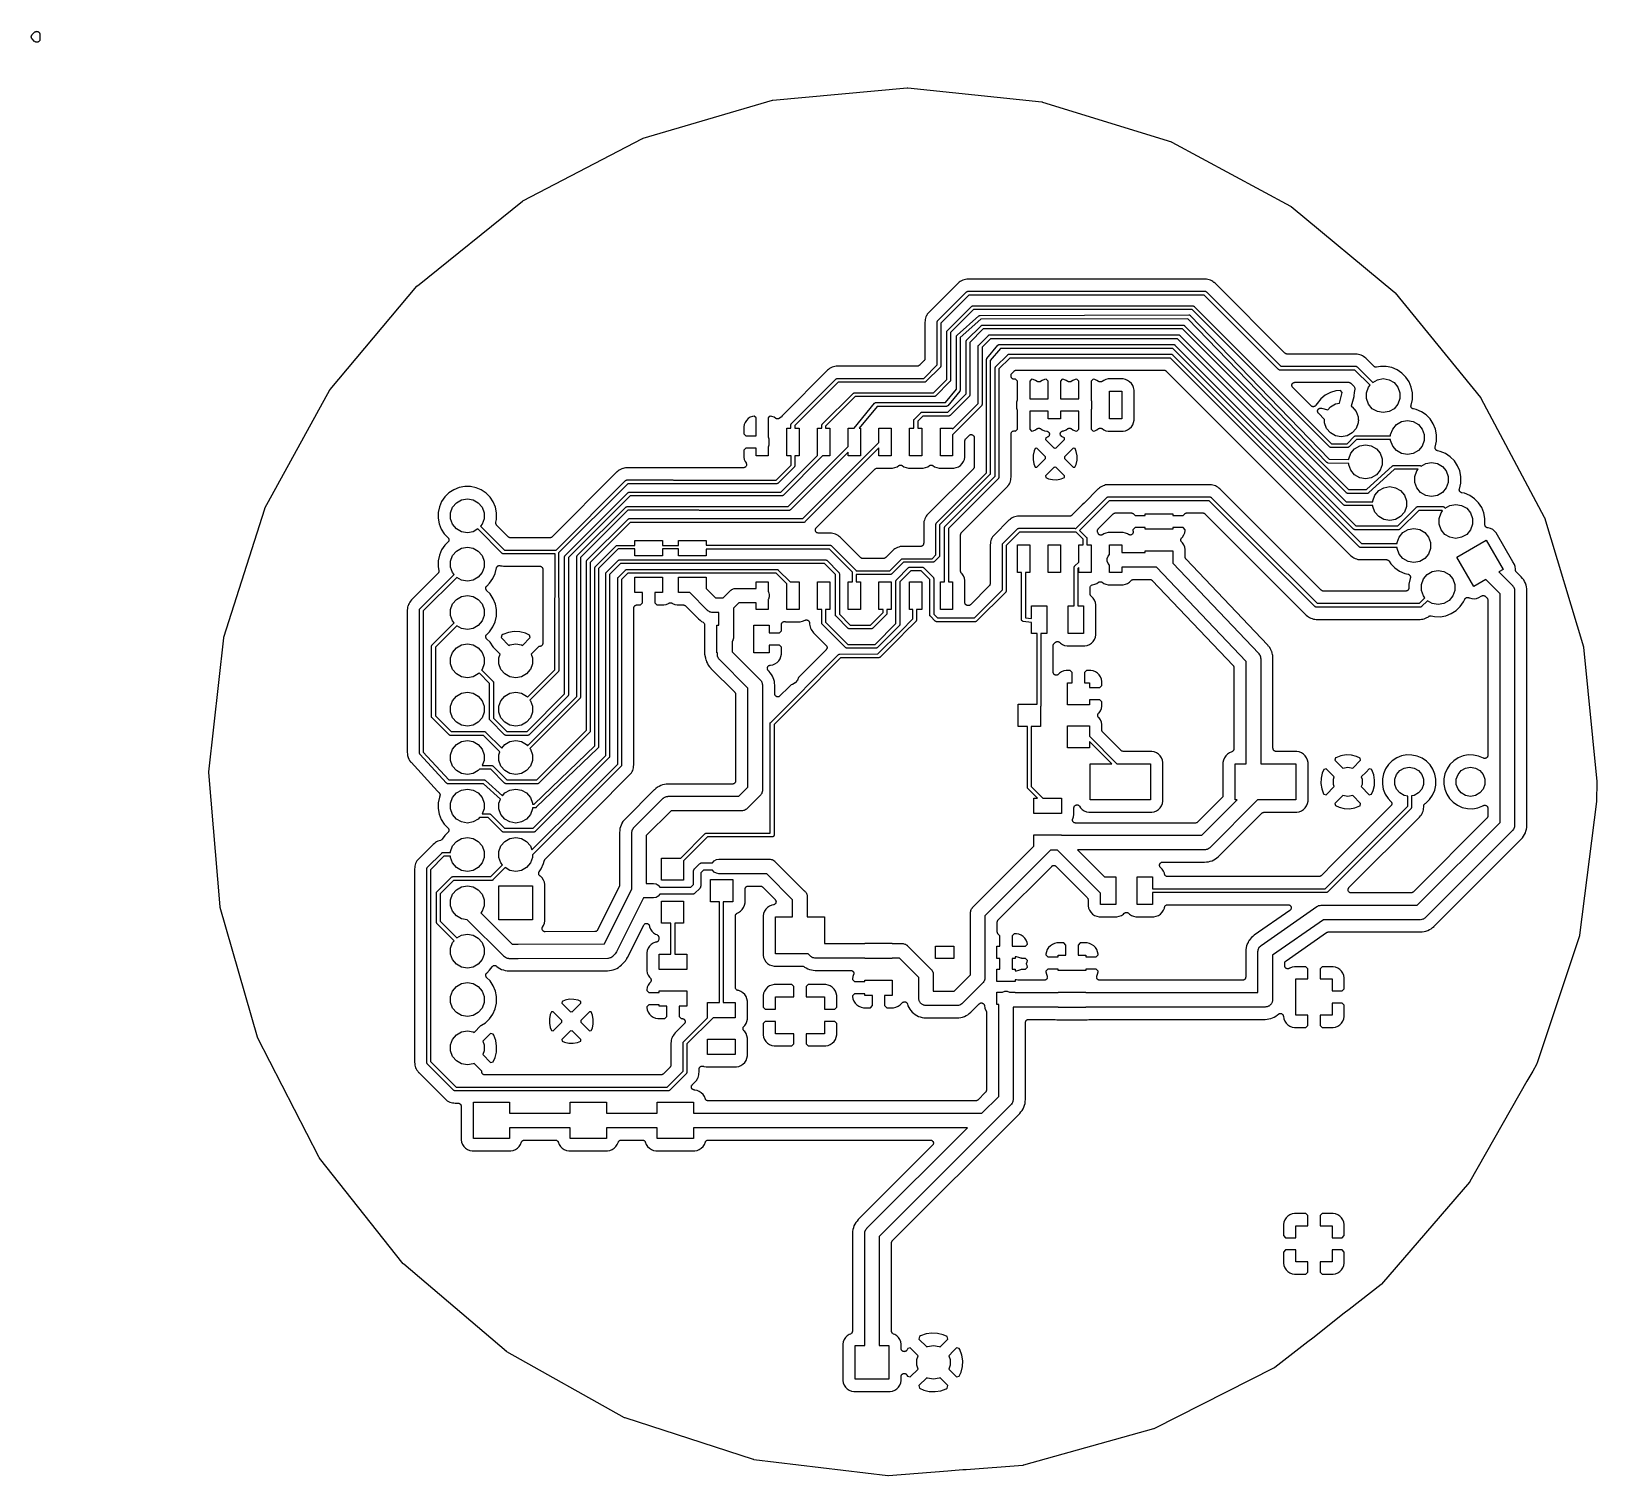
# Model space of a CAD drawing. Extents: x 164 to 228.7, y -128.7 to -69.
import ezdxf

# ---------------------------------------------------------------- set-up
doc = ezdxf.new("R2010")
doc.units = 0
doc.header["$MEASUREMENT"] = 0
doc.layers.add('BLACK', color=7, linetype='CONTINUOUS')

msp = doc.modelspace()

# ---------------------------------------------------------------- linework, layer by layer
at = {"layer": 'Black'}
for p, q in [((163.973, -69.1889), (163.976, -69.1782)), ((163.974, -69.2), (163.973, -69.1889)), ((163.973, -69.2111), (163.974, -69.2)), ((163.976, -69.2218), (163.973, -69.2111)), ((163.976, -69.1782), (163.977, -69.1671)), ((163.977, -69.2329), (163.976, -69.2218)), ((163.977, -69.1671), (163.982, -69.1571)), ((163.982, -69.2429), (163.977, -69.2329)), ((163.982, -69.1571), (163.985, -69.1463)), ((163.985, -69.2537), (163.982, -69.2429)), ((163.985, -69.1463), (163.991, -69.1372)), ((163.991, -69.1372), (163.996, -69.1272)), ((163.996, -69.1272), (164.004, -69.1193)), ((164.004, -69.1193), (164.01, -69.1102)), ((164.01, -69.1102), (164.11, -69.0102)), ((164.11, -69.0102), (164.123, -69.0015)), ((164.123, -69.0015), (164.134, -68.9915)), ((164.134, -68.9915), (164.141, -68.9889)), ((164.141, -68.9889), (164.146, -68.9849)), ((164.146, -68.9849), (164.161, -68.981)), ((164.161, -68.981), (164.175, -68.9755)), ((164.175, -68.9755), (164.182, -68.9753)), ((164.182, -68.9753), (164.189, -68.9735)), ((164.189, -68.9735), (164.204, -68.9748)), ((164.204, -68.9748), (164.219, -68.9745)), ((164.219, -68.9745), (164.226, -68.9767)), ((164.226, -68.9767), (164.233, -68.9773)), ((164.233, -68.9773), (164.247, -68.9837)), ((164.247, -68.9837), (164.261, -68.9886)), ((164.261, -68.9886), (164.266, -68.993)), ((164.266, -68.993), (164.273, -68.996)), ((164.273, -68.996), (164.284, -69.0067)), ((164.284, -69.0067), (164.295, -69.0161)), ((164.295, -69.0161), (164.299, -69.0222)), ((164.299, -69.0222), (164.304, -69.0272)), ((164.304, -69.0272), (164.31, -69.0409)), ((164.31, -69.0409), (164.318, -69.0538)), ((164.318, -69.0538), (164.32, -69.0607)), ((164.32, -69.0607), (164.323, -69.0671)), ((164.323, -69.0671), (164.324, -69.0822)), ((164.324, -69.0822), (164.327, -69.0971)), ((164.327, -69.0971), (164.332, -69.2925)), ((163.991, -69.2628), (163.985, -69.2537)), ((163.996, -69.2728), (163.991, -69.2628)), ((164.004, -69.2807), (163.996, -69.2728)), ((164.01, -69.2898), (164.004, -69.2807)), ((164.11, -69.3898), (164.01, -69.2898)), ((164.119, -69.3962), (164.11, -69.3898)), ((164.127, -69.404), (164.119, -69.3962)), ((164.137, -69.4087), (164.127, -69.404)), ((164.146, -69.4151), (164.137, -69.4087)), ((164.157, -69.418), (164.146, -69.4151)), ((164.167, -69.4227), (164.157, -69.418)), ((164.178, -69.4236), (164.167, -69.4227)), ((164.189, -69.4265), (164.178, -69.4236)), ((164.2, -69.4255), (164.189, -69.4265)), ((164.211, -69.4265), (164.2, -69.4255)), ((164.222, -69.4236), (164.211, -69.4265)), ((164.233, -69.4227), (164.222, -69.4236)), ((164.243, -69.418), (164.233, -69.4227)), ((164.254, -69.4151), (164.243, -69.418)), ((164.263, -69.4087), (164.254, -69.4151)), ((164.273, -69.404), (164.263, -69.4087)), ((164.281, -69.3962), (164.273, -69.404)), ((164.29, -69.3898), (164.281, -69.3962)), ((164.294, -69.3853), (164.29, -69.3898)), ((164.298, -69.3795), (164.294, -69.3853)), ((164.304, -69.3748), (164.298, -69.3795)), ((164.311, -69.3615), (164.304, -69.3748)), ((164.32, -69.3491), (164.311, -69.3615)), ((164.321, -69.3423), (164.32, -69.3491)), ((164.325, -69.3361), (164.321, -69.3423)), ((164.327, -69.3212), (164.325, -69.3361)), ((164.331, -69.3065), (164.327, -69.3212)), ((164.332, -69.2925), (164.33, -69.2995)), ((164.33, -69.2995), (164.331, -69.3065)), ((189.264, -73.3932), (194.612, -71.8191)), ((194.612, -71.8191), (194.624, -71.8177)), ((194.624, -71.8177), (194.636, -71.8145)), ((194.636, -71.8145), (200.188, -71.3092)), ((200.188, -71.3092), (200.2, -71.3103)), ((200.2, -71.3103), (200.213, -71.3094)), ((200.213, -71.3094), (205.757, -71.8921)), ((205.757, -71.8921), (205.769, -71.8956)), ((205.769, -71.8956), (205.781, -71.8971)), ((205.781, -71.8971), (211.107, -73.5457)), ((184.3, -75.9853), (189.241, -73.4024)), ((189.241, -73.4024), (189.252, -73.3987)), ((189.252, -73.3987), (189.264, -73.3932)), ((211.107, -73.5457), (211.118, -73.5513)), ((211.118, -73.5513), (211.13, -73.5553)), ((211.13, -73.5553), (216.034, -76.2068)), ((179.935, -79.4921), (184.279, -75.9989)), ((184.279, -75.9989), (184.29, -75.9929)), ((184.29, -75.9929), (184.3, -75.9853)), ((216.034, -76.2068), (216.043, -76.2145)), ((216.043, -76.2145), (216.054, -76.2207)), ((216.054, -76.2207), (220.35, -79.7743)), ((176.333, -83.7801), (179.917, -79.5095)), ((179.917, -79.5095), (179.926, -79.5015)), ((179.926, -79.5015), (179.935, -79.4921)), ((202.287, -79.3881), (201.092, -80.5834)), ((202.289, -79.3867), (202.287, -79.3881)), ((202.336, -79.3493), (202.289, -79.3861)), ((202.289, -79.3861), (202.289, -79.3866)), ((202.289, -79.3866), (202.289, -79.3866)), ((202.289, -79.3866), (202.289, -79.3867)), ((202.337, -79.3485), (202.336, -79.3488)), ((202.336, -79.3488), (202.336, -79.3493)), ((202.38, -79.313), (202.337, -79.3485)), ((202.43, -79.2871), (202.38, -79.313)), ((202.431, -79.2867), (202.43, -79.2871)), ((202.481, -79.2601), (202.431, -79.2865)), ((202.431, -79.2865), (202.431, -79.2867)), ((202.535, -79.2444), (202.481, -79.2601)), ((202.536, -79.244), (202.535, -79.2441)), ((202.535, -79.2441), (202.535, -79.2444)), ((202.59, -79.2278), (202.536, -79.244)), ((202.646, -79.2229), (202.59, -79.2278)), ((202.647, -79.2227), (202.646, -79.2229)), ((202.706, -79.217), (202.647, -79.2228)), ((202.647, -79.2228), (202.647, -79.2227)), ((212.5, -79.217), (202.706, -79.217)), ((212.501, -79.217), (212.5, -79.217)), ((212.502, -79.217), (212.501, -79.217)), ((212.561, -79.2236), (212.502, -79.217)), ((212.502, -79.217), (212.502, -79.217)), ((212.502, -79.217), (212.502, -79.217)), ((212.562, -79.2236), (212.561, -79.2236)), ((212.562, -79.2237), (212.562, -79.2236)), ((212.618, -79.2294), (212.562, -79.2237)), ((212.672, -79.2464), (212.618, -79.2294)), ((212.672, -79.2465), (212.672, -79.2464)), ((212.673, -79.2468), (212.672, -79.2465)), ((212.727, -79.2632), (212.673, -79.2468)), ((212.776, -79.2903), (212.727, -79.2632)), ((212.777, -79.2905), (212.776, -79.2903)), ((212.777, -79.2909), (212.777, -79.2905)), ((212.827, -79.3175), (212.777, -79.2909)), ((212.87, -79.3536), (212.827, -79.3175)), ((212.87, -79.354), (212.87, -79.3536)), ((212.871, -79.3545), (212.87, -79.354)), ((212.917, -79.3921), (212.871, -79.3545)), ((215.804, -82.2798), (212.917, -79.3921)), ((201.443, -80.9434), (202.643, -79.7434)), ((202.733, -79.88), (201.58, -81.0331)), ((202.643, -79.7434), (202.646, -79.7414)), ((202.646, -79.7414), (202.649, -79.7387)), ((202.649, -79.7387), (202.658, -79.7335)), ((202.658, -79.7335), (202.666, -79.7275)), ((202.666, -79.7275), (202.67, -79.7266)), ((202.67, -79.7266), (202.673, -79.7248)), ((202.673, -79.7248), (202.683, -79.723)), ((202.683, -79.723), (202.693, -79.7203)), ((202.693, -79.7203), (202.697, -79.7206)), ((202.697, -79.7206), (202.7, -79.72)), ((202.7, -79.72), (212.5, -79.72)), ((212.467, -79.88), (202.733, -79.88)), ((215.543, -82.9566), (212.467, -79.88)), ((212.5, -79.72), (212.503, -79.7206)), ((212.503, -79.7206), (212.507, -79.7203)), ((212.507, -79.7203), (212.517, -79.723)), ((212.517, -79.723), (212.527, -79.7248)), ((212.527, -79.7248), (212.53, -79.7266)), ((212.53, -79.7266), (212.534, -79.7275)), ((212.534, -79.7275), (212.542, -79.7335)), ((212.542, -79.7335), (212.551, -79.7387)), ((212.551, -79.7387), (212.554, -79.7414)), ((212.554, -79.7414), (212.557, -79.7434)), ((212.557, -79.7434), (215.633, -82.82)), ((220.35, -79.7743), (220.358, -79.7837)), ((220.358, -79.7837), (220.367, -79.7919)), ((220.367, -79.7919), (223.891, -84.1121)), ((200.929, -80.8818), (200.924, -80.9377)), ((200.946, -80.8283), (200.929, -80.8818)), ((200.947, -80.827), (200.946, -80.8276)), ((200.946, -80.8276), (200.946, -80.8283)), ((200.963, -80.7733), (200.947, -80.827)), ((200.99, -80.724), (200.963, -80.7733)), ((200.991, -80.7234), (200.99, -80.724)), ((201.017, -80.6733), (200.991, -80.7229)), ((200.991, -80.7229), (200.991, -80.7234)), ((201.054, -80.6302), (201.017, -80.6733)), ((201.092, -80.5834), (201.054, -80.6292)), ((201.054, -80.6292), (201.054, -80.6297)), ((201.054, -80.6297), (201.054, -80.6302)), ((201.847, -81.347), (202.847, -80.347)), ((202.931, -80.475), (201.975, -81.4311)), ((202.247, -81.5402), (203.147, -80.7402)), ((203.231, -80.8799), (202.38, -81.6359)), ((202.847, -80.347), (202.85, -80.3451)), ((202.85, -80.3451), (202.852, -80.3425)), ((202.852, -80.3425), (202.86, -80.3376)), ((202.86, -80.3376), (202.868, -80.332)), ((202.868, -80.332), (202.871, -80.3312)), ((202.871, -80.3312), (202.874, -80.3295)), ((202.874, -80.3295), (202.884, -80.3278)), ((202.884, -80.3278), (202.893, -80.3253)), ((202.893, -80.3253), (202.897, -80.3256)), ((202.897, -80.3256), (202.9, -80.325)), ((202.9, -80.325), (212, -80.325)), ((211.969, -80.475), (202.931, -80.475)), ((203.147, -80.7402), (203.148, -80.7397)), ((203.148, -80.7389), (203.16, -80.7324)), ((203.148, -80.7397), (203.148, -80.7389)), ((203.16, -80.7324), (203.171, -80.7256)), ((203.171, -80.7256), (203.172, -80.7254)), ((203.172, -80.7249), (203.185, -80.7226)), ((203.172, -80.7254), (203.172, -80.7249)), ((203.185, -80.7226), (203.198, -80.72)), ((203.198, -80.72), (203.199, -80.7202)), ((203.199, -80.7202), (203.2, -80.72)), ((203.2, -80.72), (211.828, -80.6929)), ((211.794, -80.853), (203.231, -80.8799)), ((217.538, -86.7965), (211.794, -80.853)), ((211.828, -80.6929), (211.832, -80.6937)), ((211.832, -80.6937), (211.836, -80.6934)), ((211.836, -80.6934), (211.846, -80.696)), ((211.846, -80.696), (211.855, -80.6977)), ((211.855, -80.6977), (211.859, -80.6998)), ((211.859, -80.6998), (211.863, -80.701)), ((211.863, -80.701), (211.871, -80.7067)), ((211.871, -80.7067), (211.879, -80.7115)), ((211.879, -80.7115), (211.882, -80.7148)), ((211.882, -80.7148), (211.886, -80.7173)), ((211.886, -80.7173), (217.63, -86.6615)), ((217.647, -86.153), (211.969, -80.475)), ((212, -80.325), (212.003, -80.3256)), ((212.003, -80.3256), (212.007, -80.3253)), ((212.007, -80.3253), (212.016, -80.3278)), ((212.016, -80.3278), (212.026, -80.3295)), ((212.026, -80.3295), (212.029, -80.3312)), ((212.029, -80.3312), (212.032, -80.332)), ((212.032, -80.332), (212.04, -80.3376)), ((212.04, -80.3376), (212.048, -80.3425)), ((212.048, -80.3425), (212.05, -80.3451)), ((212.05, -80.3451), (212.053, -80.347)), ((212.053, -80.347), (217.731, -86.025)), ((200.924, -80.939), (200.917, -80.9976)), ((200.917, -80.9976), (200.917, -80.9983)), ((200.917, -80.9983), (200.917, -80.9984)), ((200.917, -80.9984), (200.917, -80.9985)), ((200.917, -80.9985), (200.917, -81.0004)), ((200.917, -81.0004), (200.917, -82.5059)), ((200.924, -80.9377), (200.924, -80.9383)), ((200.924, -80.9383), (200.924, -80.939)), ((201.42, -80.993), (201.423, -80.9829)), ((201.421, -80.9965), (201.42, -80.993)), ((201.42, -81), (201.421, -80.9965)), ((201.42, -82.7669), (201.42, -81)), ((201.423, -80.9829), (201.425, -80.9726)), ((201.425, -80.9726), (201.427, -80.9696)), ((201.427, -80.9662), (201.433, -80.9576)), ((201.427, -80.9696), (201.427, -80.9662)), ((201.433, -80.9576), (201.439, -80.9486)), ((201.439, -80.9486), (201.441, -80.9463)), ((201.441, -80.9463), (201.443, -80.9434)), ((201.58, -81.0331), (201.58, -82.8)), ((201.825, -81.3935), (201.828, -81.384)), ((201.826, -81.3967), (201.825, -81.3935)), ((201.825, -81.4), (201.826, -81.3967)), ((201.825, -83.3689), (201.825, -81.4)), ((201.828, -81.384), (201.83, -81.3743)), ((201.83, -81.3743), (201.831, -81.3715)), ((201.831, -81.3715), (201.832, -81.3683)), ((201.832, -81.3683), (201.838, -81.3603)), ((201.838, -81.3603), (201.843, -81.3518)), ((201.843, -81.3518), (201.845, -81.3497)), ((201.845, -81.3497), (201.847, -81.347)), ((201.975, -81.4311), (201.975, -83.4)), ((202.239, -81.5486), (202.243, -81.5448)), ((202.243, -81.5448), (202.247, -81.5402)), ((202.643, -81.7434), (203.243, -81.1434)), ((203.333, -81.28), (202.78, -81.8331)), ((203.143, -81.9434), (203.543, -81.5434)), ((203.243, -81.1434), (203.246, -81.1414)), ((203.246, -81.1414), (203.249, -81.1387)), ((203.249, -81.1387), (203.258, -81.1335)), ((203.258, -81.1335), (203.266, -81.1275)), ((203.266, -81.1275), (203.27, -81.1266)), ((203.27, -81.1266), (203.273, -81.1248)), ((203.273, -81.1248), (203.283, -81.123)), ((203.283, -81.123), (203.293, -81.1203)), ((203.293, -81.1203), (203.297, -81.1206)), ((203.297, -81.1206), (203.3, -81.12)), ((203.3, -81.12), (211.6, -81.12)), ((211.567, -81.28), (203.333, -81.28)), ((203.543, -81.5434), (203.546, -81.5414)), ((203.546, -81.5414), (203.549, -81.5387)), ((203.549, -81.5387), (203.558, -81.5335)), ((203.558, -81.5335), (203.566, -81.5275)), ((203.566, -81.5275), (203.57, -81.5266)), ((203.57, -81.5266), (203.573, -81.5248)), ((203.573, -81.5248), (203.583, -81.523)), ((203.583, -81.523), (203.593, -81.5203)), ((203.593, -81.5203), (203.597, -81.5206)), ((203.597, -81.5206), (203.6, -81.52)), ((203.6, -81.52), (211.4, -81.52)), ((211.4, -81.52), (211.403, -81.5206)), ((211.403, -81.5206), (211.407, -81.5203)), ((211.407, -81.5203), (211.417, -81.523)), ((211.417, -81.523), (211.427, -81.5248)), ((211.427, -81.5248), (211.43, -81.5266)), ((211.43, -81.5266), (211.434, -81.5275)), ((211.434, -81.5275), (211.442, -81.5335)), ((211.442, -81.5335), (211.451, -81.5387)), ((211.451, -81.5387), (211.454, -81.5414)), ((211.454, -81.5414), (211.457, -81.5434)), ((211.457, -81.5434), (218.333, -88.42)), ((218.343, -88.0566), (211.567, -81.28)), ((211.6, -81.12), (211.603, -81.1206)), ((211.603, -81.1206), (211.607, -81.1203)), ((211.607, -81.1203), (211.617, -81.123)), ((211.617, -81.123), (211.627, -81.1248)), ((211.627, -81.1248), (211.63, -81.1266)), ((211.63, -81.1266), (211.634, -81.1275)), ((211.634, -81.1275), (211.642, -81.1335)), ((211.642, -81.1335), (211.651, -81.1387)), ((211.651, -81.1387), (211.654, -81.1414)), ((211.654, -81.1414), (211.657, -81.1434)), ((211.657, -81.1434), (218.433, -87.92)), ((202.22, -81.6), (202.221, -81.5942)), ((202.22, -83.771), (202.22, -81.6)), ((202.221, -81.5884), (202.223, -81.5806)), ((202.221, -81.5942), (202.221, -81.5884)), ((202.223, -81.5806), (202.225, -81.5726)), ((202.225, -81.5726), (202.228, -81.5676)), ((202.228, -81.5676), (202.23, -81.562)), ((202.23, -81.562), (202.235, -81.5556)), ((202.235, -81.5556), (202.239, -81.5486)), ((202.38, -81.6359), (202.38, -83.8)), ((202.62, -81.793), (202.623, -81.7829)), ((202.621, -81.7965), (202.62, -81.793)), ((202.62, -81.8), (202.621, -81.7965)), ((202.62, -83.9669), (202.62, -81.8)), ((202.623, -81.7829), (202.625, -81.7726)), ((202.625, -81.7726), (202.627, -81.7696)), ((202.627, -81.7662), (202.633, -81.7576)), ((202.627, -81.7696), (202.627, -81.7662)), ((202.633, -81.7576), (202.639, -81.7486)), ((202.639, -81.7486), (202.641, -81.7463)), ((202.641, -81.7463), (202.643, -81.7434)), ((202.78, -81.8331), (202.78, -84)), ((203.12, -81.993), (203.123, -81.9829)), ((203.121, -81.9965), (203.12, -81.993)), ((203.12, -82), (203.121, -81.9965)), ((203.12, -84.3669), (203.12, -82)), ((203.123, -81.9829), (203.125, -81.9726)), ((203.125, -81.9726), (203.127, -81.9696)), ((203.127, -81.9662), (203.133, -81.9576)), ((203.127, -81.9696), (203.127, -81.9662)), ((203.133, -81.9576), (203.139, -81.9486)), ((203.139, -81.9486), (203.141, -81.9463)), ((203.141, -81.9463), (203.143, -81.9434)), ((203.633, -81.68), (203.28, -82.0331)), ((203.28, -82.0331), (203.28, -84.4)), ((203.48, -82.4996), (203.939, -81.9488)), ((204.037, -82.08), (203.621, -82.5798)), ((211.367, -81.68), (203.633, -81.68)), ((203.939, -81.9488), (203.944, -81.9442)), ((203.944, -81.9442), (203.949, -81.9387)), ((203.949, -81.9387), (203.955, -81.9353)), ((203.955, -81.9353), (203.96, -81.9309)), ((203.96, -81.9309), (203.966, -81.9284)), ((203.966, -81.9284), (203.973, -81.9248)), ((203.973, -81.9248), (203.979, -81.9236)), ((203.979, -81.9236), (203.986, -81.9213)), ((203.986, -81.9213), (203.993, -81.9212)), ((203.993, -81.9212), (204, -81.92)), ((204, -81.92), (211.2, -81.92)), ((211.167, -82.08), (204.037, -82.08)), ((218.643, -89.5566), (211.167, -82.08)), ((211.2, -81.92), (211.203, -81.9206)), ((211.203, -81.9206), (211.207, -81.9203)), ((211.207, -81.9203), (211.217, -81.923)), ((211.217, -81.923), (211.227, -81.9248)), ((211.227, -81.9248), (211.23, -81.9266)), ((211.23, -81.9266), (211.234, -81.9275)), ((211.234, -81.9275), (211.242, -81.9335)), ((211.242, -81.9335), (211.251, -81.9387)), ((211.251, -81.9387), (211.254, -81.9414)), ((211.254, -81.9414), (211.257, -81.9434)), ((211.257, -81.9434), (218.733, -89.42)), ((218.243, -88.5566), (211.367, -81.68)), ((197.19, -82.8278), (197.136, -82.844)), ((197.246, -82.8229), (197.19, -82.8278)), ((197.247, -82.8228), (197.246, -82.8227)), ((197.246, -82.8227), (197.246, -82.8229)), ((197.306, -82.817), (197.247, -82.8228)), ((200.606, -82.817), (197.306, -82.817)), ((200.611, -82.816), (200.606, -82.817)), ((200.617, -82.8165), (200.611, -82.816)), ((200.633, -82.8122), (200.617, -82.8165)), ((200.649, -82.8093), (200.633, -82.8122)), ((200.654, -82.8065), (200.649, -82.8093)), ((200.66, -82.8051), (200.654, -82.8065)), ((200.673, -82.7956), (200.66, -82.8051)), ((200.688, -82.7873), (200.673, -82.7956)), ((200.691, -82.783), (200.688, -82.7873)), ((200.696, -82.7798), (200.691, -82.783)), ((200.88, -82.5957), (200.696, -82.7798)), ((200.867, -83.32), (201.42, -82.7669)), ((200.883, -82.5911), (200.88, -82.5957)), ((200.887, -82.5875), (200.883, -82.5911)), ((200.896, -82.5732), (200.887, -82.5875)), ((200.905, -82.5596), (200.896, -82.5732)), ((200.907, -82.5542), (200.905, -82.5596)), ((200.909, -82.5493), (200.907, -82.5542)), ((200.912, -82.533), (200.909, -82.5493)), ((200.917, -82.517), (200.912, -82.533)), ((200.917, -82.5059), (200.916, -82.5114)), ((200.916, -82.5114), (200.917, -82.517)), ((201.573, -82.8338), (201.567, -82.8424)), ((201.575, -82.8274), (201.573, -82.8304)), ((201.573, -82.8304), (201.573, -82.8338)), ((201.577, -82.8171), (201.575, -82.8274)), ((201.58, -82.807), (201.577, -82.8171)), ((201.58, -82.8), (201.579, -82.8035)), ((201.579, -82.8035), (201.58, -82.807)), ((203.461, -82.5508), (203.463, -82.5374)), ((203.461, -86.55), (203.461, -82.5508)), ((203.463, -82.5374), (203.466, -82.5237)), ((203.466, -82.5235), (203.473, -82.5116)), ((203.466, -82.5236), (203.466, -82.5235)), ((203.466, -82.5237), (203.466, -82.5236)), ((203.473, -82.5116), (203.48, -82.4996)), ((203.621, -82.5798), (203.621, -86.55)), ((203.843, -82.8434), (204.343, -82.3434)), ((204.433, -82.48), (203.98, -82.9331)), ((204.343, -82.3434), (204.346, -82.3414)), ((204.346, -82.3414), (204.349, -82.3387)), ((204.349, -82.3387), (204.358, -82.3335)), ((204.358, -82.3335), (204.366, -82.3275)), ((204.366, -82.3275), (204.37, -82.3266)), ((204.37, -82.3266), (204.373, -82.3248)), ((204.373, -82.3248), (204.383, -82.323)), ((204.383, -82.323), (204.393, -82.3203)), ((204.393, -82.3203), (204.397, -82.3206)), ((204.397, -82.3206), (204.4, -82.32)), ((204.4, -82.32), (211.1, -82.32)), ((211.067, -82.48), (204.433, -82.48)), ((218.875, -90.2886), (211.067, -82.48)), ((211.1, -82.32), (211.103, -82.3206)), ((211.103, -82.3206), (211.107, -82.3203)), ((211.107, -82.3203), (211.117, -82.323)), ((211.117, -82.323), (211.127, -82.3248)), ((211.127, -82.3248), (211.13, -82.3266)), ((211.13, -82.3266), (211.134, -82.3275)), ((211.134, -82.3275), (211.142, -82.3335)), ((211.142, -82.3335), (211.151, -82.3387)), ((211.151, -82.3387), (211.154, -82.3414)), ((211.154, -82.3414), (211.157, -82.3434)), ((211.157, -82.3434), (218.965, -90.1521)), ((215.633, -82.82), (218.73, -82.82)), ((215.809, -82.283), (215.804, -82.2798)), ((215.812, -82.2873), (215.809, -82.283)), ((215.827, -82.2956), (215.812, -82.2873)), ((215.84, -82.3051), (215.827, -82.2956)), ((215.846, -82.3065), (215.84, -82.3051)), ((215.851, -82.3093), (215.846, -82.3065)), ((215.867, -82.3122), (215.851, -82.3093)), ((215.883, -82.3165), (215.867, -82.3122)), ((215.889, -82.316), (215.883, -82.3165)), ((215.894, -82.317), (215.889, -82.316)), ((218.73, -82.317), (215.894, -82.317)), ((218.732, -82.317), (218.73, -82.317)), ((218.73, -82.82), (218.734, -82.8206)), ((218.791, -82.3236), (218.732, -82.317)), ((218.732, -82.317), (218.732, -82.317)), ((218.732, -82.317), (218.732, -82.317)), ((218.732, -82.317), (218.732, -82.317)), ((218.734, -82.8206), (218.737, -82.8203)), ((218.737, -82.8203), (218.747, -82.823)), ((218.747, -82.823), (218.757, -82.8248)), ((218.757, -82.8248), (218.761, -82.8266)), ((218.761, -82.8266), (218.764, -82.8275)), ((218.764, -82.8275), (218.772, -82.8335)), ((218.772, -82.8335), (218.782, -82.8387)), ((218.782, -82.8387), (218.784, -82.8414)), ((218.792, -82.3236), (218.791, -82.3236)), ((218.792, -82.3237), (218.792, -82.3236)), ((218.848, -82.3294), (218.792, -82.3237)), ((218.902, -82.3464), (218.848, -82.3294)), ((218.903, -82.3465), (218.902, -82.3464)), ((218.903, -82.3468), (218.903, -82.3465)), ((218.957, -82.3632), (218.903, -82.3468)), ((219.006, -82.3903), (218.957, -82.3632)), ((219.007, -82.3905), (219.006, -82.3903)), ((219.007, -82.3909), (219.007, -82.3905)), ((219.057, -82.4175), (219.007, -82.3909)), ((219.1, -82.4536), (219.057, -82.4175)), ((219.1, -82.454), (219.1, -82.4536)), ((219.101, -82.4545), (219.1, -82.454)), ((219.147, -82.4921), (219.101, -82.4545)), ((219.478, -82.8234), (219.147, -82.4921)), ((219.492, -82.8335), (219.478, -82.8234)), ((219.506, -82.8445), (219.492, -82.8335)), ((219.756, -82.827), (219.592, -82.8584)), ((219.993, -82.8287), (219.756, -82.827)), ((220.225, -82.8763), (219.993, -82.8287)), ((196.887, -82.988), (195.052, -84.8234)), ((195.403, -85.1834), (197.243, -83.3434)), ((197.333, -83.48), (195.54, -85.2731)), ((196.889, -82.9867), (196.887, -82.988)), ((196.936, -82.9493), (196.889, -82.9861)), ((196.889, -82.9861), (196.889, -82.9866)), ((196.889, -82.9866), (196.889, -82.9866)), ((196.889, -82.9866), (196.889, -82.9867)), ((196.937, -82.9485), (196.936, -82.9488)), ((196.936, -82.9488), (196.936, -82.9493)), ((196.98, -82.913), (196.937, -82.9485)), ((197.03, -82.8871), (196.98, -82.913)), ((197.031, -82.8867), (197.03, -82.8871)), ((197.081, -82.8601), (197.031, -82.8865)), ((197.031, -82.8865), (197.031, -82.8867)), ((197.135, -82.8444), (197.081, -82.8601)), ((197.136, -82.844), (197.135, -82.8441)), ((197.135, -82.8441), (197.135, -82.8444)), ((197.243, -83.3434), (197.246, -83.3414)), ((197.246, -83.3414), (197.249, -83.3387)), ((197.249, -83.3387), (197.258, -83.3335)), ((197.258, -83.3335), (197.266, -83.3275)), ((197.266, -83.3275), (197.27, -83.3266)), ((197.27, -83.3266), (197.273, -83.3248)), ((197.273, -83.3248), (197.283, -83.323)), ((197.283, -83.323), (197.293, -83.3203)), ((197.293, -83.3203), (197.297, -83.3206)), ((197.297, -83.3206), (197.3, -83.32)), ((197.3, -83.32), (200.867, -83.32)), ((200.9, -83.48), (197.333, -83.48)), ((200.903, -83.4794), (200.9, -83.48)), ((200.907, -83.4797), (200.903, -83.4794)), ((200.917, -83.477), (200.907, -83.4797)), ((200.927, -83.4752), (200.917, -83.477)), ((200.93, -83.4734), (200.927, -83.4752)), ((200.934, -83.4725), (200.93, -83.4734)), ((200.942, -83.4665), (200.934, -83.4725)), ((200.951, -83.4613), (200.942, -83.4665)), ((200.954, -83.4586), (200.951, -83.4613)), ((200.957, -83.4566), (200.954, -83.4586)), ((201.557, -82.8566), (200.957, -83.4566)), ((201.269, -83.925), (201.825, -83.3689)), ((201.953, -83.453), (201.353, -84.053)), ((201.559, -82.8537), (201.557, -82.8566)), ((201.561, -82.8514), (201.559, -82.8537)), ((201.567, -82.8424), (201.561, -82.8514)), ((201.955, -83.4503), (201.953, -83.453)), ((201.957, -83.4482), (201.955, -83.4503)), ((201.962, -83.4397), (201.957, -83.4482)), ((201.968, -83.4317), (201.962, -83.4397)), ((201.969, -83.4285), (201.968, -83.4317)), ((201.97, -83.4257), (201.969, -83.4285)), ((201.972, -83.416), (201.97, -83.4257)), ((201.975, -83.4065), (201.972, -83.416)), ((201.975, -83.4), (201.974, -83.4033)), ((201.974, -83.4033), (201.975, -83.4065)), ((203.82, -82.893), (203.823, -82.8829)), ((203.821, -82.8965), (203.82, -82.893)), ((203.82, -82.9), (203.821, -82.8965)), ((203.82, -87.3669), (203.82, -82.9)), ((203.823, -82.8829), (203.825, -82.8726)), ((203.825, -82.8726), (203.827, -82.8696)), ((203.827, -82.8662), (203.833, -82.8576)), ((203.827, -82.8696), (203.827, -82.8662)), ((203.833, -82.8576), (203.839, -82.8486)), ((203.839, -82.8486), (203.841, -82.8463)), ((203.841, -82.8463), (203.843, -82.8434)), ((203.98, -82.9331), (203.98, -87.4)), ((204.483, -83.183), (204.488, -83.167)), ((204.484, -83.1886), (204.483, -83.183)), ((204.483, -83.1941), (204.484, -83.1886)), ((204.483, -83.2321), (204.483, -83.1941)), ((204.483, -83.2335), (204.483, -83.2321)), ((204.483, -83.2349), (204.483, -83.2335)), ((204.487, -83.2552), (204.483, -83.2349)), ((204.491, -83.2756), (204.487, -83.2552)), ((204.488, -83.167), (204.491, -83.1507)), ((204.491, -83.1507), (204.493, -83.1458)), ((204.491, -83.2768), (204.491, -83.2756)), ((204.492, -83.2781), (204.491, -83.2768)), ((204.502, -83.2958), (204.492, -83.2781)), ((204.493, -83.1458), (204.495, -83.1404)), ((204.495, -83.1404), (204.504, -83.1268)), ((204.513, -83.3138), (204.502, -83.2958)), ((204.504, -83.1268), (204.513, -83.1125)), ((204.513, -83.1125), (204.517, -83.1089)), ((204.514, -83.3147), (204.513, -83.3138)), ((204.515, -83.3159), (204.514, -83.3147)), ((204.531, -83.3288), (204.515, -83.3159)), ((204.517, -83.1089), (204.52, -83.1043)), ((204.52, -83.1043), (204.604, -83.0202)), ((204.546, -83.3421), (204.531, -83.3288)), ((204.548, -83.3426), (204.546, -83.3421)), ((204.549, -83.3435), (204.548, -83.3426)), ((204.569, -83.3501), (204.549, -83.3435)), ((204.588, -83.3572), (204.569, -83.3501)), ((204.589, -83.3572), (204.588, -83.3572)), ((204.591, -83.3576), (204.589, -83.3572)), ((204.611, -83.3572), (204.591, -83.3576)), ((204.604, -83.0202), (204.609, -83.017)), ((204.609, -83.017), (204.612, -83.0127)), ((204.632, -83.3572), (204.611, -83.3572)), ((204.612, -83.0127), (204.627, -83.0044)), ((204.627, -83.0044), (204.64, -82.9949)), ((204.633, -83.3567), (204.632, -83.3572)), ((204.635, -83.3567), (204.633, -83.3567)), ((204.662, -83.3512), (204.635, -83.3567)), ((204.64, -82.9949), (204.646, -82.9935)), ((204.646, -82.9935), (204.651, -82.9907)), ((204.651, -82.9907), (204.667, -82.9878)), ((204.741, -83.4299), (204.662, -83.3512)), ((204.667, -82.9878), (204.683, -82.9835)), ((204.683, -82.9835), (204.689, -82.984)), ((204.689, -82.984), (204.694, -82.983)), ((204.694, -82.983), (210.806, -82.983)), ((204.741, -84.2309), (204.741, -83.4299)), ((205.328, -83.3512), (205.249, -83.4299)), ((205.249, -83.4299), (205.249, -84.171)), ((205.397, -83.365), (205.328, -83.3512)), ((205.49, -83.4033), (205.397, -83.365)), ((205.559, -83.45), (205.49, -83.4033)), ((205.567, -83.4533), (205.559, -83.45)), ((205.574, -83.4583), (205.567, -83.4533)), ((205.587, -83.4621), (205.574, -83.4583)), ((205.6, -83.4677), (205.587, -83.4621)), ((205.608, -83.4683), (205.6, -83.4677)), ((205.616, -83.4706), (205.608, -83.4683)), ((205.63, -83.4697), (205.616, -83.4706)), ((205.644, -83.4706), (205.63, -83.4697)), ((205.652, -83.4683), (205.644, -83.4706)), ((205.66, -83.4677), (205.652, -83.4683)), ((205.673, -83.4621), (205.66, -83.4677)), ((205.686, -83.4583), (205.673, -83.4621)), ((205.693, -83.4533), (205.686, -83.4583)), ((205.701, -83.45), (205.693, -83.4533)), ((205.77, -83.4033), (205.701, -83.45)), ((205.863, -83.365), (205.77, -83.4033)), ((205.932, -83.3512), (205.863, -83.365)), ((206.011, -83.4299), (205.932, -83.3512)), ((206.011, -84.171), (206.011, -83.4299)), ((206.598, -83.3512), (206.519, -83.4299)), ((206.519, -83.4299), (206.519, -84.171)), ((206.667, -83.365), (206.598, -83.3512)), ((206.76, -83.4033), (206.667, -83.365)), ((206.829, -83.45), (206.76, -83.4033)), ((206.837, -83.4533), (206.829, -83.45)), ((206.844, -83.4583), (206.837, -83.4533)), ((206.857, -83.4621), (206.844, -83.4583)), ((206.87, -83.4677), (206.857, -83.4621)), ((206.878, -83.4683), (206.87, -83.4677)), ((206.886, -83.4706), (206.878, -83.4683)), ((206.9, -83.4697), (206.886, -83.4706)), ((206.914, -83.4706), (206.9, -83.4697)), ((206.922, -83.4683), (206.914, -83.4706)), ((206.93, -83.4677), (206.922, -83.4683)), ((206.943, -83.4621), (206.93, -83.4677)), ((206.956, -83.4583), (206.943, -83.4621)), ((206.963, -83.4533), (206.956, -83.4583)), ((206.971, -83.45), (206.963, -83.4533)), ((207.04, -83.4033), (206.971, -83.45)), ((207.133, -83.365), (207.04, -83.4033)), ((207.202, -83.3512), (207.133, -83.365)), ((207.281, -83.4299), (207.202, -83.3512)), ((207.281, -84.171), (207.281, -83.4299)), ((207.868, -83.3512), (207.789, -83.4299)), ((207.789, -83.4299), (207.789, -84.2309)), ((207.937, -83.365), (207.868, -83.3512)), ((208.03, -83.4033), (207.937, -83.365)), ((208.099, -83.45), (208.03, -83.4033)), ((208.107, -83.4533), (208.099, -83.45)), ((208.114, -83.4583), (208.107, -83.4533)), ((208.127, -83.4621), (208.114, -83.4583)), ((208.14, -83.4677), (208.127, -83.4621)), ((208.148, -83.4683), (208.14, -83.4677)), ((208.156, -83.4706), (208.148, -83.4683)), ((208.17, -83.4697), (208.156, -83.4706)), ((208.184, -83.4706), (208.17, -83.4697)), ((208.192, -83.4683), (208.184, -83.4706)), ((208.2, -83.4677), (208.192, -83.4683)), ((208.213, -83.4621), (208.2, -83.4677)), ((208.226, -83.4583), (208.213, -83.4621)), ((208.233, -83.4533), (208.226, -83.4583)), ((208.241, -83.45), (208.233, -83.4533)), ((208.31, -83.4033), (208.241, -83.45)), ((208.403, -83.365), (208.31, -83.4033)), ((208.501, -83.3455), (208.403, -83.365)), ((209.109, -83.3455), (208.501, -83.3455)), ((209.207, -83.365), (209.109, -83.3455)), ((209.3, -83.4033), (209.207, -83.365)), ((209.383, -83.4589), (209.3, -83.4033)), ((209.454, -83.5297), (209.383, -83.4589)), ((210.806, -82.983), (210.811, -82.984)), ((210.811, -82.984), (210.817, -82.9835)), ((210.817, -82.9835), (210.833, -82.9878)), ((210.833, -82.9878), (210.849, -82.9907)), ((210.849, -82.9907), (210.854, -82.9935)), ((210.854, -82.9935), (210.86, -82.9949)), ((210.86, -82.9949), (210.873, -83.0044)), ((210.873, -83.0044), (210.888, -83.0127)), ((210.888, -83.0127), (210.891, -83.017)), ((210.891, -83.017), (210.896, -83.0202)), ((210.896, -83.0202), (218.515, -90.6399)), ((215.546, -82.9586), (215.543, -82.9566)), ((215.549, -82.9613), (215.546, -82.9586)), ((215.558, -82.9665), (215.549, -82.9613)), ((215.566, -82.9725), (215.558, -82.9665)), ((215.57, -82.9734), (215.566, -82.9725)), ((215.573, -82.9752), (215.57, -82.9734)), ((215.583, -82.977), (215.573, -82.9752)), ((215.593, -82.9797), (215.583, -82.977)), ((215.597, -82.9794), (215.593, -82.9797)), ((215.6, -82.98), (215.597, -82.9794)), ((218.697, -82.98), (215.6, -82.98)), ((216.176, -83.4897), (216.181, -83.4873)), ((216.181, -83.4873), (216.198, -83.4859)), ((216.198, -83.4859), (216.214, -83.483)), ((216.214, -83.483), (218.436, -83.483)), ((218.436, -83.483), (218.442, -83.484)), ((218.442, -83.484), (218.447, -83.4835)), ((218.447, -83.4835), (218.463, -83.4878)), ((219.323, -83.6062), (218.697, -82.98)), ((218.784, -82.8414), (218.787, -82.8434)), ((218.787, -82.8434), (219.431, -83.4879)), ((219.431, -83.4879), (219.626, -83.3756)), ((219.51, -82.846), (219.506, -82.8445)), ((219.514, -82.8487), (219.51, -82.846)), ((219.531, -82.8533), (219.514, -82.8487)), ((219.548, -82.859), (219.531, -82.8533)), ((219.552, -82.8589), (219.548, -82.859)), ((219.557, -82.8602), (219.552, -82.8589)), ((219.574, -82.8586), (219.557, -82.8602)), ((219.592, -82.8584), (219.574, -82.8586)), ((219.626, -83.3756), (219.866, -83.3332)), ((219.866, -83.3332), (220.106, -83.3756)), ((220.106, -83.3756), (220.318, -83.4976)), ((220.443, -82.9681), (220.225, -82.8763)), ((220.64, -83.1006), (220.443, -82.9681)), ((220.807, -83.2687), (220.64, -83.1006)), ((220.938, -83.466), (220.807, -83.2687)), ((221.028, -83.6851), (220.938, -83.466)), ((173.634, -88.6859), (176.319, -83.8005)), ((176.319, -83.8005), (176.327, -83.7908)), ((176.327, -83.7908), (176.333, -83.7801)), ((196.677, -85.217), (197.947, -83.947)), ((198.031, -84.075), (196.805, -85.3011)), ((197.947, -83.947), (197.95, -83.9451)), ((197.95, -83.9451), (197.952, -83.9425)), ((197.952, -83.9425), (197.96, -83.9376)), ((197.96, -83.9376), (197.968, -83.932)), ((197.968, -83.932), (197.971, -83.9312)), ((197.971, -83.9312), (197.974, -83.9295)), ((197.974, -83.9295), (197.984, -83.9278)), ((197.984, -83.9278), (197.993, -83.9253)), ((197.993, -83.9253), (197.997, -83.9256)), ((197.997, -83.9256), (198, -83.925)), ((198, -83.925), (201.269, -83.925)), ((201.3, -84.075), (198.031, -84.075)), ((201.303, -84.0744), (201.3, -84.075)), ((201.307, -84.0747), (201.303, -84.0744)), ((201.316, -84.0722), (201.307, -84.0747)), ((201.326, -84.0705), (201.316, -84.0722)), ((201.329, -84.0688), (201.326, -84.0705)), ((201.332, -84.068), (201.329, -84.0688)), ((201.34, -84.0624), (201.332, -84.068)), ((201.348, -84.0575), (201.34, -84.0624)), ((201.35, -84.0549), (201.348, -84.0575)), ((201.353, -84.053), (201.35, -84.0549)), ((201.763, -84.32), (202.22, -83.771)), ((202.361, -83.8514), (201.861, -84.4512)), ((201.867, -84.72), (202.62, -83.9669)), ((202.757, -84.0566), (201.957, -84.8566)), ((202.368, -83.8393), (202.361, -83.8512)), ((202.361, -83.8512), (202.361, -83.8514)), ((202.375, -83.8274), (202.368, -83.8393)), ((202.378, -83.8134), (202.375, -83.8271)), ((202.375, -83.8271), (202.375, -83.8272)), ((202.375, -83.8272), (202.375, -83.8274)), ((202.38, -83.8), (202.378, -83.8134)), ((202.759, -84.0537), (202.757, -84.0566)), ((202.761, -84.0514), (202.759, -84.0537)), ((202.767, -84.0424), (202.761, -84.0514)), ((202.773, -84.0338), (202.767, -84.0424)), ((202.775, -84.0274), (202.773, -84.0304)), ((202.773, -84.0304), (202.773, -84.0338)), ((202.777, -84.0171), (202.775, -84.0274)), ((202.78, -84.007), (202.777, -84.0171)), ((202.78, -84), (202.779, -84.0035)), ((202.779, -84.0035), (202.78, -84.007)), ((208.551, -84.9965), (208.551, -83.8535)), ((208.551, -83.8535), (209.059, -83.8535)), ((209.059, -83.8535), (209.059, -84.9965)), ((209.509, -83.6129), (209.454, -83.5297)), ((209.547, -83.7053), (209.509, -83.6129)), ((209.567, -83.8035), (209.547, -83.7053)), ((209.567, -85.0465), (209.567, -83.8035)), ((216.088, -83.6211), (216.089, -83.6045)), ((216.089, -83.6265), (216.088, -83.6211)), ((216.089, -83.5879), (216.091, -83.5827)), ((216.089, -83.6045), (216.089, -83.5879)), ((216.089, -83.6321), (216.089, -83.6265)), ((216.095, -83.6476), (216.089, -83.6321)), ((216.091, -83.5771), (216.098, -83.5621)), ((216.091, -83.5827), (216.091, -83.5771)), ((216.099, -83.6637), (216.095, -83.6476)), ((216.098, -83.5621), (216.104, -83.5465)), ((216.102, -83.6682), (216.099, -83.6637)), ((216.104, -83.6735), (216.102, -83.6682)), ((216.104, -83.5465), (216.108, -83.5422)), ((216.115, -83.6862), (216.104, -83.6735)), ((216.108, -83.5422), (216.11, -83.5372)), ((216.11, -83.5372), (216.122, -83.5254)), ((216.124, -83.6998), (216.115, -83.6862)), ((216.122, -83.5254), (216.132, -83.5127)), ((216.882, -84.4572), (216.124, -83.6998)), ((216.132, -83.5127), (216.137, -83.5099)), ((216.137, -83.5099), (216.141, -83.506)), ((216.141, -83.506), (216.156, -83.499)), ((216.156, -83.499), (216.171, -83.4907)), ((216.171, -83.4907), (216.176, -83.4897)), ((217.47, -84.02), (217.284, -84.1691)), ((217.681, -83.9099), (217.47, -84.02)), ((217.909, -83.8431), (217.681, -83.9099)), ((218.098, -83.8263), (217.909, -83.8431)), ((218.056, -84.347), (218.174, -83.9041)), ((218.174, -83.9041), (218.098, -83.8263)), ((218.463, -83.4878), (218.479, -83.4907)), ((218.479, -83.4907), (218.484, -83.4935)), ((218.484, -83.4935), (218.49, -83.4949)), ((218.49, -83.4949), (218.503, -83.5044)), ((218.503, -83.5044), (218.518, -83.5127)), ((218.518, -83.5127), (218.521, -83.517)), ((218.521, -83.517), (218.526, -83.5202)), ((218.526, -83.5202), (218.654, -83.6485)), ((218.653, -84.0789), (218.547, -84.4754)), ((218.655, -84.0632), (218.653, -84.0789)), ((218.654, -83.6485), (218.665, -83.6639)), ((218.658, -84.0478), (218.655, -84.0632)), ((218.66, -83.9006), (218.658, -84.0478)), ((218.689, -83.7648), (218.66, -83.9006)), ((218.665, -83.6639), (218.677, -83.6787)), ((218.677, -83.6787), (218.678, -83.6819)), ((218.678, -83.6819), (218.679, -83.6847)), ((218.679, -83.6847), (218.684, -83.7028)), ((218.684, -83.7028), (218.69, -83.7207)), ((218.691, -83.7273), (218.689, -83.746)), ((218.689, -83.746), (218.689, -83.7648)), ((218.69, -83.7207), (218.69, -83.724)), ((218.69, -83.724), (218.691, -83.7273)), ((219.174, -83.9139), (219.257, -83.6846)), ((219.174, -84.1579), (219.174, -83.9139)), ((219.257, -83.6846), (219.323, -83.6062)), ((220.318, -83.4976), (220.475, -83.6846)), ((220.475, -83.6846), (220.558, -83.9139)), ((220.558, -83.9139), (220.558, -84.1579)), ((221.074, -83.9166), (221.028, -83.6851)), ((221.07, -84.1889), (221.074, -83.9166)), ((223.891, -84.1121), (223.897, -84.123)), ((223.897, -84.123), (223.905, -84.1327)), ((223.905, -84.1327), (226.522, -89.0551)), ((197.994, -85.3805), (198.838, -84.3493)), ((198.938, -84.48), (198.201, -85.3805)), ((198.838, -84.3493), (198.844, -84.3445)), ((198.844, -84.3445), (198.849, -84.3387)), ((198.849, -84.3387), (198.854, -84.3355)), ((198.854, -84.3355), (198.859, -84.3312)), ((198.859, -84.3312), (198.866, -84.3286)), ((198.866, -84.3286), (198.873, -84.3248)), ((198.873, -84.3248), (198.879, -84.3237)), ((198.879, -84.3237), (198.885, -84.3214)), ((198.885, -84.3214), (198.893, -84.3213)), ((198.893, -84.3213), (198.9, -84.32)), ((198.9, -84.32), (201.763, -84.32)), ((201.8, -84.48), (198.938, -84.48)), ((200.483, -85.0034), (200.743, -84.7434)), ((200.743, -84.7434), (200.746, -84.7414)), ((200.746, -84.7414), (200.749, -84.7387)), ((200.749, -84.7387), (200.758, -84.7335)), ((200.758, -84.7335), (200.766, -84.7275)), ((200.766, -84.7275), (200.77, -84.7266)), ((200.77, -84.7266), (200.773, -84.7248)), ((200.773, -84.7248), (200.783, -84.723)), ((200.783, -84.723), (200.793, -84.7203)), ((200.793, -84.7203), (200.797, -84.7206)), ((200.797, -84.7206), (200.8, -84.72)), ((200.8, -84.72), (201.867, -84.72)), ((201.807, -84.4788), (201.8, -84.48)), ((201.814, -84.4787), (201.807, -84.4788)), ((201.821, -84.4764), (201.814, -84.4787)), ((201.827, -84.4752), (201.821, -84.4764)), ((201.834, -84.4716), (201.827, -84.4752)), ((201.84, -84.4691), (201.834, -84.4716)), ((201.845, -84.4647), (201.84, -84.4691)), ((201.851, -84.4613), (201.845, -84.4647)), ((201.856, -84.4558), (201.851, -84.4613)), ((201.861, -84.4512), (201.856, -84.4558)), ((202.064, -85.4229), (203.12, -84.3669)), ((203.257, -84.4566), (202.064, -85.6491)), ((203.259, -84.4537), (203.257, -84.4566)), ((203.261, -84.4514), (203.259, -84.4537)), ((203.267, -84.4424), (203.261, -84.4514)), ((203.273, -84.4338), (203.267, -84.4424)), ((203.275, -84.4274), (203.273, -84.4304)), ((203.273, -84.4304), (203.273, -84.4338)), ((203.277, -84.4171), (203.275, -84.4274)), ((203.28, -84.407), (203.277, -84.4171)), ((203.28, -84.4), (203.279, -84.4035)), ((203.279, -84.4035), (203.28, -84.407)), ((204.721, -84.298), (204.723, -84.2871)), ((204.721, -84.552), (204.721, -84.298)), ((204.723, -84.5629), (204.721, -84.552)), ((204.723, -84.2759), (204.727, -84.2655)), ((204.723, -84.2871), (204.723, -84.2759)), ((204.723, -84.5741), (204.723, -84.5629)), ((204.727, -84.5845), (204.723, -84.5741)), ((204.727, -84.2655), (204.729, -84.2546)), ((204.729, -84.5954), (204.727, -84.5845)), ((204.729, -84.2546), (204.734, -84.2449)), ((204.734, -84.6051), (204.729, -84.5954)), ((204.734, -84.2449), (204.738, -84.2345)), ((204.738, -84.6155), (204.734, -84.6051)), ((204.738, -84.2345), (204.741, -84.2309)), ((204.741, -84.6191), (204.738, -84.6155)), ((204.741, -85.4201), (204.741, -84.6191)), ((205.249, -84.171), (206.011, -84.171)), ((206.011, -84.679), (205.249, -84.679)), ((205.249, -84.679), (205.249, -85.4201)), ((206.011, -84.9965), (206.011, -84.679)), ((206.519, -84.171), (207.281, -84.171)), ((206.519, -84.679), (206.519, -84.9965)), ((207.281, -84.679), (206.519, -84.679)), ((207.281, -85.4201), (207.281, -84.679)), ((207.789, -84.2309), (207.792, -84.2345)), ((207.792, -84.6155), (207.789, -84.6191)), ((207.789, -84.6191), (207.789, -85.4201)), ((207.792, -84.2345), (207.796, -84.2449)), ((207.796, -84.6051), (207.792, -84.6155)), ((207.796, -84.2449), (207.801, -84.2546)), ((207.801, -84.5954), (207.796, -84.6051)), ((207.801, -84.2546), (207.803, -84.2655)), ((207.803, -84.5845), (207.801, -84.5954)), ((207.803, -84.2655), (207.807, -84.2759)), ((207.807, -84.5741), (207.803, -84.5845)), ((207.807, -84.2759), (207.807, -84.2871)), ((207.807, -84.2871), (207.809, -84.298)), ((207.809, -84.552), (207.807, -84.5629)), ((207.807, -84.5629), (207.807, -84.5741)), ((207.809, -84.298), (207.809, -84.552)), ((216.885, -84.4592), (216.882, -84.4572)), ((216.887, -84.4619), (216.885, -84.4592)), ((216.903, -84.4718), (216.887, -84.4619)), ((216.918, -84.4825), (216.903, -84.4718)), ((216.921, -84.4834), (216.918, -84.4825)), ((216.924, -84.4852), (216.921, -84.4834)), ((216.942, -84.4891), (216.924, -84.4852)), ((216.96, -84.4939), (216.942, -84.4891)), ((216.964, -84.4936), (216.96, -84.4939)), ((216.967, -84.4943), (216.964, -84.4936)), ((216.986, -84.4917), (216.967, -84.4943)), ((217.004, -84.49), (216.986, -84.4917)), ((217.007, -84.4886), (217.004, -84.49)), ((217.011, -84.4881), (217.007, -84.4886)), ((217.027, -84.4793), (217.011, -84.4881)), ((217.044, -84.4714), (217.027, -84.4793)), ((217.047, -84.4689), (217.044, -84.4714)), ((217.05, -84.4673), (217.047, -84.4689)), ((217.062, -84.4534), (217.05, -84.4673)), ((217.075, -84.4402), (217.062, -84.4534)), ((217.077, -84.437), (217.075, -84.4402)), ((217.079, -84.4344), (217.077, -84.437)), ((217.129, -84.3543), (217.079, -84.4344)), ((217.284, -84.1691), (217.129, -84.3543)), ((217.153, -84.6644), (217.156, -84.6537)), ((217.154, -84.6755), (217.153, -84.6644)), ((217.153, -84.6866), (217.154, -84.6755)), ((217.156, -84.6973), (217.153, -84.6866)), ((217.156, -84.6537), (217.157, -84.6426)), ((217.157, -84.7084), (217.156, -84.6973)), ((217.157, -84.6426), (217.162, -84.6325)), ((217.162, -84.7184), (217.157, -84.7084)), ((217.162, -84.6325), (217.164, -84.6218)), ((217.164, -84.7292), (217.162, -84.7184)), ((217.164, -84.6218), (217.171, -84.6127)), ((217.171, -84.7383), (217.164, -84.7292)), ((217.171, -84.6127), (217.176, -84.6026)), ((217.176, -84.7483), (217.171, -84.7383)), ((217.176, -84.6026), (217.183, -84.5948)), ((217.183, -84.7562), (217.176, -84.7483)), ((217.183, -84.5948), (217.19, -84.5857)), ((217.19, -84.7653), (217.183, -84.7562)), ((217.19, -84.5857), (217.199, -84.5793)), ((217.442, -85.0175), (217.19, -84.7653)), ((217.199, -84.5793), (217.207, -84.5714)), ((217.207, -84.5714), (217.217, -84.5668)), ((217.217, -84.5668), (217.226, -84.5604)), ((217.226, -84.5604), (217.237, -84.5575)), ((217.237, -84.5575), (217.247, -84.5528)), ((217.247, -84.5528), (217.258, -84.5518)), ((217.258, -84.5518), (217.269, -84.549)), ((217.269, -84.549), (217.28, -84.5499)), ((217.28, -84.5499), (217.291, -84.549)), ((217.291, -84.549), (217.301, -84.5518)), ((217.301, -84.5518), (217.312, -84.5528)), ((217.312, -84.5528), (217.577, -84.6236)), ((217.577, -84.6236), (217.682, -84.4976)), ((217.682, -84.4976), (217.894, -84.3756)), ((217.894, -84.3756), (218.056, -84.347)), ((218.547, -84.4754), (218.586, -84.4976)), ((218.586, -84.4976), (218.743, -84.6846)), ((218.743, -84.6846), (218.826, -84.9139)), ((219.257, -84.3872), (219.174, -84.1579)), ((219.414, -84.5742), (219.257, -84.3872)), ((219.626, -84.6962), (219.414, -84.5742)), ((219.866, -84.7386), (219.626, -84.6962)), ((220.106, -84.6962), (219.866, -84.7386)), ((220.318, -84.5742), (220.106, -84.6962)), ((220.475, -84.3872), (220.318, -84.5742)), ((220.558, -84.1579), (220.475, -84.3872)), ((221.011, -84.4574), (221.012, -84.4547)), ((221.013, -84.4703), (221.011, -84.4574)), ((221.012, -84.452), (221.015, -84.4394)), ((221.012, -84.4547), (221.012, -84.452)), ((221.013, -84.4752), (221.013, -84.4703)), ((221.014, -84.4803), (221.013, -84.4752)), ((221.016, -84.4959), (221.014, -84.4803)), ((221.015, -84.4312), (221.07, -84.1889)), ((221.015, -84.4394), (221.015, -84.4312)), ((221.017, -84.4983), (221.016, -84.4959)), ((221.018, -84.501), (221.017, -84.4983)), ((221.025, -84.5148), (221.018, -84.501)), ((221.026, -84.5174), (221.025, -84.5148)), ((221.028, -84.5197), (221.026, -84.5174)), ((221.035, -84.5355), (221.028, -84.5197)), ((221.037, -84.5374), (221.035, -84.5355)), ((221.039, -84.5398), (221.037, -84.5374)), ((221.052, -84.5515), (221.039, -84.5398)), ((221.053, -84.5525), (221.052, -84.5515)), ((221.054, -84.5532), (221.053, -84.5525)), ((221.067, -84.5662), (221.054, -84.5532)), ((221.07, -84.5673), (221.067, -84.5662)), ((221.072, -84.5691), (221.07, -84.5673)), ((221.089, -84.576), (221.072, -84.5691)), ((221.09, -84.5764), (221.089, -84.576)), ((221.09, -84.5766), (221.09, -84.5764)), ((221.107, -84.5841), (221.09, -84.5766)), ((221.11, -84.5843), (221.107, -84.5841)), ((221.113, -84.5853), (221.11, -84.5843)), ((221.225, -84.6084), (221.113, -84.5853)), ((221.443, -84.7002), (221.225, -84.6084)), ((221.64, -84.8327), (221.443, -84.7002)), ((193.448, -85.2323), (193.428, -85.3305)), ((193.428, -85.3305), (193.428, -85.6136)), ((193.486, -85.1399), (193.448, -85.2323)), ((193.541, -85.0567), (193.486, -85.1399)), ((193.612, -84.9859), (193.541, -85.0567)), ((193.695, -84.9303), (193.612, -84.9859)), ((193.788, -84.892), (193.695, -84.9303)), ((193.857, -84.8782), (193.788, -84.892)), ((193.936, -84.9569), (193.857, -84.8782)), ((193.936, -85.698), (193.936, -84.9569)), ((194.523, -84.8782), (194.444, -84.9569)), ((194.444, -84.9569), (194.444, -85.7579)), ((194.592, -84.892), (194.523, -84.8782)), ((194.685, -84.9303), (194.592, -84.892)), ((194.754, -84.977), (194.685, -84.9303)), ((194.762, -84.9803), (194.754, -84.977)), ((194.769, -84.9853), (194.762, -84.9803)), ((194.782, -84.9891), (194.769, -84.9853)), ((194.795, -84.9947), (194.782, -84.9891)), ((194.803, -84.9953), (194.795, -84.9947)), ((194.811, -84.9976), (194.803, -84.9953)), ((194.825, -84.9967), (194.811, -84.9976)), ((194.839, -84.9976), (194.825, -84.9967)), ((194.847, -84.9953), (194.839, -84.9976)), ((194.855, -84.9947), (194.847, -84.9953)), ((194.868, -84.9891), (194.855, -84.9947)), ((194.881, -84.9853), (194.868, -84.9891)), ((194.888, -84.9803), (194.881, -84.9853)), ((194.896, -84.977), (194.888, -84.9803)), ((194.945, -84.9437), (194.896, -84.977)), ((194.958, -84.9312), (194.945, -84.9437)), ((194.972, -84.9197), (194.958, -84.9312)), ((195.014, -84.8702), (194.972, -84.9197)), ((195.052, -84.8234), (195.014, -84.8692)), ((195.014, -84.8692), (195.014, -84.8697)), ((195.014, -84.8697), (195.014, -84.8702)), ((195.206, -86.5235), (195.206, -85.3805)), ((195.206, -85.3805), (195.38, -85.3805)), ((195.38, -85.233), (195.383, -85.2229)), ((195.381, -85.2365), (195.38, -85.233)), ((195.38, -85.24), (195.381, -85.2365)), ((195.38, -85.3805), (195.38, -85.24)), ((195.383, -85.2229), (195.385, -85.2126)), ((195.385, -85.2126), (195.387, -85.2096)), ((195.387, -85.2062), (195.393, -85.1976)), ((195.387, -85.2096), (195.387, -85.2062)), ((195.393, -85.1976), (195.399, -85.1886)), ((195.399, -85.1886), (195.401, -85.1863)), ((195.401, -85.1863), (195.403, -85.1834)), ((195.54, -85.2731), (195.54, -85.3805)), ((195.54, -85.3805), (195.714, -85.3805)), ((195.714, -85.3805), (195.714, -86.5235)), ((196.476, -86.5109), (196.476, -85.3805)), ((196.476, -85.3805), (196.655, -85.3805)), ((196.655, -85.2635), (196.658, -85.254)), ((196.656, -85.2667), (196.655, -85.2635)), ((196.655, -85.27), (196.656, -85.2667)), ((196.655, -85.3805), (196.655, -85.27)), ((196.658, -85.254), (196.66, -85.2443)), ((196.66, -85.2443), (196.661, -85.2415)), ((196.661, -85.2415), (196.662, -85.2383)), ((196.662, -85.2383), (196.668, -85.2303)), ((196.668, -85.2303), (196.673, -85.2218)), ((196.673, -85.2218), (196.675, -85.2197)), ((196.675, -85.2197), (196.677, -85.217)), ((196.805, -85.3011), (196.805, -85.3805)), ((196.805, -85.3805), (196.984, -85.3805)), ((196.984, -85.3805), (196.984, -86.5235)), ((197.746, -86.1409), (197.746, -85.3805)), ((197.746, -85.3805), (197.994, -85.3805)), ((198.201, -85.3805), (198.254, -85.3805)), ((198.254, -85.3805), (198.254, -86.5235)), ((199.016, -85.9779), (199.016, -85.3805)), ((199.016, -85.3805), (199.524, -85.3805)), ((199.524, -85.3805), (199.524, -86.5235)), ((200.286, -86.5235), (200.286, -85.3805)), ((200.286, -85.3805), (200.46, -85.3805)), ((200.46, -85.053), (200.463, -85.0429)), ((200.461, -85.0565), (200.46, -85.053)), ((200.46, -85.06), (200.461, -85.0565)), ((200.46, -85.3805), (200.46, -85.06)), ((200.463, -85.0429), (200.465, -85.0326)), ((200.465, -85.0326), (200.467, -85.0296)), ((200.467, -85.0262), (200.473, -85.0176)), ((200.467, -85.0296), (200.467, -85.0262)), ((200.473, -85.0176), (200.479, -85.0086)), ((200.479, -85.0086), (200.481, -85.0063)), ((200.481, -85.0063), (200.483, -85.0034)), ((200.833, -84.88), (200.62, -85.0931)), ((200.62, -85.0931), (200.62, -85.3805)), ((200.62, -85.3805), (200.794, -85.3805)), ((200.794, -85.3805), (200.794, -86.5235)), ((201.9, -84.88), (200.833, -84.88)), ((201.556, -86.5235), (201.556, -85.3805)), ((201.556, -85.3805), (202.064, -85.3805)), ((201.903, -84.8794), (201.9, -84.88)), ((201.907, -84.8797), (201.903, -84.8794)), ((201.917, -84.877), (201.907, -84.8797)), ((201.927, -84.8752), (201.917, -84.877)), ((201.93, -84.8734), (201.927, -84.8752)), ((201.934, -84.8725), (201.93, -84.8734)), ((201.942, -84.8665), (201.934, -84.8725)), ((201.951, -84.8613), (201.942, -84.8665)), ((201.954, -84.8586), (201.951, -84.8613)), ((201.957, -84.8566), (201.954, -84.8586)), ((202.064, -85.3805), (202.064, -85.4229)), ((204.662, -85.4988), (204.741, -85.4201)), ((205.249, -85.4201), (205.328, -85.4988)), ((205.49, -85.4467), (205.559, -85.4)), ((205.559, -85.4), (205.567, -85.3967)), ((205.567, -85.3967), (205.574, -85.3917)), ((205.574, -85.3917), (205.587, -85.3879)), ((205.587, -85.3879), (205.6, -85.3823)), ((205.6, -85.3823), (205.608, -85.3817)), ((205.608, -85.3817), (205.616, -85.3794)), ((205.616, -85.3794), (205.63, -85.3803)), ((205.63, -85.3803), (205.644, -85.3794)), ((205.644, -85.3794), (205.652, -85.3817)), ((205.652, -85.3817), (205.66, -85.3823)), ((205.66, -85.3823), (205.673, -85.3879)), ((205.673, -85.3879), (205.686, -85.3917)), ((205.686, -85.3917), (205.693, -85.3967)), ((205.693, -85.3967), (205.701, -85.4)), ((205.701, -85.4), (205.77, -85.4467)), ((206.519, -84.9965), (206.011, -84.9965)), ((206.76, -85.4467), (206.829, -85.4)), ((206.829, -85.4), (206.837, -85.3967)), ((206.837, -85.3967), (206.844, -85.3917)), ((206.844, -85.3917), (206.857, -85.3879)), ((206.857, -85.3879), (206.87, -85.3823)), ((206.87, -85.3823), (206.878, -85.3817)), ((206.878, -85.3817), (206.886, -85.3794)), ((206.886, -85.3794), (206.9, -85.3803)), ((206.9, -85.3803), (206.914, -85.3794)), ((206.914, -85.3794), (206.922, -85.3817)), ((206.922, -85.3817), (206.93, -85.3823)), ((206.93, -85.3823), (206.943, -85.3879)), ((206.943, -85.3879), (206.956, -85.3917)), ((206.956, -85.3917), (206.963, -85.3967)), ((206.963, -85.3967), (206.971, -85.4)), ((206.971, -85.4), (207.04, -85.4467)), ((207.202, -85.4988), (207.281, -85.4201)), ((207.789, -85.4201), (207.868, -85.4988)), ((208.03, -85.4467), (208.099, -85.4)), ((208.099, -85.4), (208.107, -85.3967)), ((208.107, -85.3967), (208.114, -85.3917)), ((208.114, -85.3917), (208.127, -85.3879)), ((208.127, -85.3879), (208.14, -85.3823)), ((208.14, -85.3823), (208.148, -85.3817)), ((208.148, -85.3817), (208.156, -85.3794)), ((208.156, -85.3794), (208.17, -85.3803)), ((208.17, -85.3803), (208.184, -85.3794)), ((208.184, -85.3794), (208.192, -85.3817)), ((208.192, -85.3817), (208.2, -85.3823)), ((208.2, -85.3823), (208.213, -85.3879)), ((208.213, -85.3879), (208.226, -85.3917)), ((208.226, -85.3917), (208.233, -85.3967)), ((208.233, -85.3967), (208.241, -85.4)), ((208.241, -85.4), (208.31, -85.4467)), ((209.059, -84.9965), (208.551, -84.9965)), ((209.3, -85.4467), (209.383, -85.3911)), ((209.383, -85.3911), (209.454, -85.3203)), ((209.454, -85.3203), (209.509, -85.2371)), ((209.509, -85.2371), (209.547, -85.1447)), ((209.547, -85.1447), (209.567, -85.0465)), ((217.442, -85.1579), (217.442, -85.0175)), ((217.525, -85.3872), (217.442, -85.1579)), ((217.682, -85.5742), (217.525, -85.3872)), ((218.743, -85.3872), (218.586, -85.5742)), ((218.826, -85.1579), (218.743, -85.3872)), ((218.826, -84.9139), (218.826, -85.0026)), ((218.826, -85.0026), (218.829, -85.0112)), ((218.829, -85.1134), (218.826, -85.1174)), ((218.826, -85.1174), (218.826, -85.1579)), ((218.829, -85.0112), (218.836, -85.0256)), ((218.833, -85.0968), (218.829, -85.1122)), ((218.829, -85.1122), (218.829, -85.1128)), ((218.829, -85.1128), (218.829, -85.1134)), ((218.839, -85.0818), (218.833, -85.0968)), ((218.836, -85.0256), (218.836, -85.0263)), ((218.836, -85.0263), (218.836, -85.0269)), ((218.836, -85.0269), (218.837, -85.0324)), ((218.837, -85.0324), (218.839, -85.0377)), ((218.839, -85.0377), (218.839, -85.0536)), ((218.839, -85.0536), (218.84, -85.0695)), ((218.84, -85.0708), (218.839, -85.0762)), ((218.839, -85.0762), (218.839, -85.0818)), ((218.84, -85.0695), (218.84, -85.0701)), ((218.84, -85.0701), (218.84, -85.0708)), ((220.174, -85.6459), (220.257, -85.4166)), ((220.257, -85.4166), (220.414, -85.2297)), ((220.414, -85.2297), (220.626, -85.1077)), ((220.626, -85.1077), (220.866, -85.0653)), ((220.866, -85.0653), (221.106, -85.1077)), ((221.106, -85.1077), (221.318, -85.2297)), ((221.318, -85.2297), (221.475, -85.4166)), ((221.475, -85.4166), (221.558, -85.6459)), ((221.807, -85.0008), (221.64, -84.8327)), ((221.938, -85.1981), (221.807, -85.0008)), ((222.028, -85.4171), (221.938, -85.1981)), ((222.074, -85.6486), (222.028, -85.4171)), ((193.428, -85.6136), (193.512, -85.698)), ((193.512, -85.698), (193.936, -85.698)), ((194.444, -85.7579), (194.447, -85.7615)), ((194.447, -85.7615), (194.451, -85.7719)), ((194.451, -85.7719), (194.456, -85.7816)), ((194.456, -85.7816), (194.458, -85.7925)), ((194.458, -85.7925), (194.462, -85.8029)), ((194.462, -85.8029), (194.462, -85.8141)), ((194.462, -85.8141), (194.464, -85.825)), ((194.464, -85.825), (194.464, -86.079)), ((195.874, -89.12), (199.016, -85.9779)), ((202.064, -85.6491), (202.064, -86.5235)), ((202.572, -85.894), (202.577, -85.878)), ((202.573, -85.8996), (202.572, -85.894)), ((202.572, -85.9051), (202.573, -85.8996)), ((202.572, -86.5735), (202.572, -85.9051)), ((202.577, -85.878), (202.58, -85.8617)), ((202.58, -85.8617), (202.582, -85.8568)), ((202.582, -85.8568), (202.584, -85.8514)), ((202.584, -85.8514), (202.593, -85.8378)), ((202.593, -85.8378), (202.602, -85.8235)), ((202.602, -85.8235), (202.606, -85.8199)), ((202.606, -85.8199), (202.609, -85.8153)), ((202.609, -85.8153), (202.741, -85.6833)), ((202.741, -85.6833), (202.755, -85.6738)), ((202.755, -85.6738), (202.767, -85.6631)), ((202.767, -85.6631), (202.773, -85.6612)), ((202.773, -85.6612), (202.777, -85.658)), ((202.777, -85.658), (202.793, -85.6537)), ((202.793, -85.6537), (202.809, -85.648)), ((202.809, -85.648), (202.815, -85.648)), ((202.815, -85.648), (202.82, -85.6466)), ((202.82, -85.6466), (202.836, -85.648)), ((202.836, -85.648), (202.853, -85.648)), ((202.853, -85.648), (202.858, -85.6499)), ((202.858, -85.6499), (202.864, -85.6504)), ((202.864, -85.6504), (202.879, -85.6574)), ((202.879, -85.6574), (202.894, -85.6631)), ((202.894, -85.6631), (202.899, -85.6667)), ((202.899, -85.6667), (202.904, -85.6691)), ((202.904, -85.6691), (202.916, -85.6808)), ((202.916, -85.6808), (202.928, -85.6915)), ((202.928, -85.6915), (202.931, -85.6963)), ((202.931, -85.6963), (202.935, -85.7003)), ((202.935, -85.7003), (202.942, -85.7153)), ((202.942, -85.7153), (202.95, -85.7297)), ((202.95, -85.7297), (202.951, -85.7352)), ((202.951, -85.7352), (202.954, -85.7402)), ((202.954, -85.7402), (202.955, -85.7568)), ((202.955, -85.7568), (202.958, -85.7731)), ((202.958, -85.7731), (202.958, -86.9649)), ((204.483, -85.6151), (204.487, -85.5948)), ((204.483, -85.6165), (204.483, -85.6151)), ((204.483, -85.6179), (204.483, -85.6165)), ((204.483, -87.3995), (204.483, -85.6179)), ((204.487, -85.5948), (204.491, -85.5744)), ((204.491, -85.5732), (204.492, -85.5719)), ((204.491, -85.5744), (204.491, -85.5732)), ((204.492, -85.5719), (204.502, -85.5542)), ((204.502, -85.5542), (204.513, -85.5362)), ((204.513, -85.5362), (204.514, -85.5353)), ((204.514, -85.5353), (204.515, -85.5341)), ((204.515, -85.5341), (204.531, -85.5212)), ((204.531, -85.5212), (204.546, -85.5079)), ((204.546, -85.5079), (204.548, -85.5074)), ((204.548, -85.5074), (204.549, -85.5065)), ((204.549, -85.5065), (204.569, -85.4999)), ((204.569, -85.4999), (204.588, -85.4928)), ((204.588, -85.4928), (204.589, -85.4928)), ((204.589, -85.4928), (204.591, -85.4924)), ((204.591, -85.4924), (204.611, -85.4928)), ((204.611, -85.4928), (204.632, -85.4928)), ((204.632, -85.4928), (204.633, -85.4933)), ((204.633, -85.4933), (204.635, -85.4933)), ((204.635, -85.4933), (204.662, -85.4988)), ((205.328, -85.4988), (205.397, -85.485)), ((205.397, -85.485), (205.49, -85.4467)), ((205.77, -85.4467), (205.863, -85.485)), ((205.863, -85.485), (205.964, -85.5051)), ((205.914, -85.7762), (205.906, -85.847)), ((205.906, -85.847), (206.264, -86.2048)), ((205.986, -85.7477), (205.914, -85.7762)), ((205.964, -85.5051), (205.971, -85.508)), ((205.971, -85.508), (205.979, -85.5091)), ((205.979, -85.5091), (205.992, -85.5159)), ((205.993, -85.7436), (205.986, -85.7477)), ((205.992, -85.5159), (206.005, -85.5211)), ((206, -85.741), (205.993, -85.7436)), ((206.011, -85.7321), (206, -85.741)), ((206.005, -85.5211), (206.011, -85.5263)), ((206.011, -85.5263), (206.018, -85.5301)), ((206.024, -85.7246), (206.011, -85.7321)), ((206.018, -85.5301), (206.028, -85.5407)), ((206.029, -85.7184), (206.024, -85.7246)), ((206.028, -85.5407), (206.038, -85.5502)), ((206.035, -85.7134), (206.029, -85.7184)), ((206.042, -85.7012), (206.035, -85.7134)), ((206.038, -85.5502), (206.042, -85.5571)), ((206.042, -85.5571), (206.047, -85.563)), ((206.051, -85.69), (206.042, -85.7012)), ((206.047, -85.563), (206.053, -85.5763)), ((206.053, -85.6825), (206.051, -85.69)), ((206.053, -85.5763), (206.059, -85.5888)), ((206.058, -85.6757), (206.053, -85.6825)), ((206.06, -85.6617), (206.058, -85.6757)), ((206.059, -85.5888), (206.061, -85.5967)), ((206.065, -85.6481), (206.06, -85.6617)), ((206.061, -85.5967), (206.064, -85.604)), ((206.064, -85.604), (206.064, -85.6183)), ((206.064, -85.6183), (206.066, -85.6324)), ((206.066, -85.6324), (206.065, -85.6402)), ((206.065, -85.6402), (206.065, -85.6481)), ((206.336, -86.2048), (206.694, -85.847)), ((206.514, -85.6225), (206.516, -85.6065)), ((206.515, -85.6284), (206.514, -85.6225)), ((206.515, -85.6344), (206.515, -85.6284)), ((206.519, -85.6499), (206.515, -85.6344)), ((206.516, -85.6065), (206.517, -85.5904)), ((206.517, -85.5904), (206.52, -85.5849)), ((206.522, -85.6658), (206.519, -85.6499)), ((206.52, -85.5789), (206.528, -85.5647)), ((206.52, -85.5849), (206.52, -85.5789)), ((206.525, -85.6709), (206.522, -85.6658)), ((206.527, -85.6767), (206.525, -85.6709)), ((206.537, -85.6897), (206.527, -85.6767)), ((206.528, -85.5647), (206.535, -85.5499)), ((206.535, -85.5499), (206.539, -85.5455)), ((206.545, -85.7035), (206.537, -85.6897)), ((206.539, -85.5455), (206.542, -85.5402)), ((206.542, -85.5402), (206.554, -85.5296)), ((206.55, -85.7072), (206.545, -85.7035)), ((206.553, -85.7121), (206.55, -85.7072)), ((206.567, -85.721), (206.553, -85.7121)), ((206.554, -85.5296), (206.565, -85.5178)), ((206.565, -85.5178), (206.57, -85.5151)), ((206.58, -85.7311), (206.567, -85.721)), ((206.57, -85.5151), (206.575, -85.5112)), ((206.575, -85.5112), (206.59, -85.5053)), ((206.585, -85.733), (206.58, -85.7311)), ((206.59, -85.7363), (206.585, -85.733)), ((206.59, -85.5053), (206.604, -85.4981)), ((206.686, -85.7776), (206.59, -85.7363)), ((206.604, -85.4981), (206.61, -85.4974)), ((206.61, -85.4974), (206.616, -85.4952)), ((206.616, -85.4952), (206.667, -85.485)), ((206.667, -85.485), (206.76, -85.4467)), ((206.694, -85.847), (206.686, -85.7776)), ((207.04, -85.4467), (207.133, -85.485)), ((207.133, -85.485), (207.202, -85.4988)), ((207.868, -85.4988), (207.937, -85.485)), ((207.937, -85.485), (208.03, -85.4467)), ((208.31, -85.4467), (208.403, -85.485)), ((208.403, -85.485), (208.501, -85.5045)), ((208.501, -85.5045), (209.109, -85.5045)), ((209.109, -85.5045), (209.207, -85.485)), ((209.207, -85.485), (209.3, -85.4467)), ((217.894, -85.6962), (217.682, -85.5742)), ((217.731, -86.025), (218.369, -86.025)), ((218.134, -85.7386), (217.894, -85.6962)), ((218.374, -85.6962), (218.134, -85.7386)), ((218.369, -86.025), (218.679, -85.7149)), ((218.586, -85.5742), (218.374, -85.6962)), ((218.763, -85.8429), (218.453, -86.153)), ((218.679, -85.7149), (218.682, -85.713)), ((218.682, -85.713), (218.684, -85.7105)), ((218.684, -85.7105), (218.692, -85.7056)), ((218.692, -85.7056), (218.7, -85.7)), ((218.7, -85.7), (218.704, -85.6991)), ((218.704, -85.6991), (218.706, -85.6975)), ((218.706, -85.6975), (218.716, -85.6958)), ((218.716, -85.6958), (218.726, -85.6932)), ((218.726, -85.6932), (218.729, -85.6935)), ((218.729, -85.6935), (218.732, -85.6929)), ((218.732, -85.6929), (220.174, -85.6929)), ((220.174, -85.8429), (218.763, -85.8429)), ((218.894, -86.1077), (219.134, -86.0653)), ((219.134, -86.0653), (219.374, -86.1077)), ((220.174, -85.6929), (220.174, -85.6459)), ((220.174, -85.89), (220.174, -85.8429)), ((220.257, -86.1193), (220.174, -85.89)), ((221.558, -85.89), (221.475, -86.1193)), ((221.558, -85.6459), (221.558, -85.89)), ((222.015, -86.1632), (222.07, -85.921)), ((222.07, -85.921), (222.074, -85.6486)), ((193.512, -86.206), (193.428, -86.2904)), ((193.428, -86.2904), (193.428, -86.5735)), ((193.428, -86.5735), (193.448, -86.6717)), ((193.448, -86.6717), (193.486, -86.7641)), ((193.936, -86.206), (193.512, -86.206)), ((193.936, -86.5235), (193.936, -86.206)), ((194.444, -86.5235), (193.936, -86.5235)), ((194.447, -86.1425), (194.444, -86.1461)), ((194.444, -86.1461), (194.444, -86.5235)), ((194.451, -86.1321), (194.447, -86.1425)), ((194.456, -86.1224), (194.451, -86.1321)), ((194.458, -86.1115), (194.456, -86.1224)), ((194.462, -86.1011), (194.458, -86.1115)), ((194.464, -86.079), (194.462, -86.0899)), ((194.462, -86.0899), (194.462, -86.1011)), ((194.967, -88.02), (196.476, -86.5109)), ((196.69, -86.5235), (195.057, -88.1566)), ((195.385, -86.5235), (195.206, -86.5235)), ((195.267, -88.62), (197.746, -86.1409)), ((197.746, -86.3671), (195.357, -88.7566)), ((195.385, -86.9089), (195.385, -86.5235)), ((195.714, -86.5235), (195.535, -86.5235)), ((195.535, -86.5235), (195.535, -86.94)), ((199.016, -86.1901), (195.971, -89.2349)), ((196.984, -86.5235), (196.69, -86.5235)), ((197.746, -86.5235), (197.746, -86.3671)), ((198.254, -86.5235), (197.746, -86.5235)), ((199.016, -86.5235), (199.016, -86.1901)), ((199.524, -86.5235), (199.016, -86.5235)), ((200.794, -86.5235), (200.286, -86.5235)), ((202.064, -86.5235), (201.556, -86.5235)), ((202.514, -86.7641), (202.552, -86.6717)), ((202.552, -86.6717), (202.572, -86.5735)), ((203.466, -86.5774), (203.461, -86.55)), ((203.466, -86.5777), (203.466, -86.5774)), ((203.466, -87.2279), (203.466, -86.5777)), ((203.621, -86.55), (203.616, -86.5774)), ((203.616, -86.5774), (203.616, -86.5777)), ((203.616, -86.5777), (203.616, -87.259)), ((205.393, -86.4969), (205.391, -86.6758)), ((205.391, -86.6758), (205.423, -86.8517)), ((205.431, -86.3221), (205.393, -86.4969)), ((205.478, -86.214), (205.431, -86.3221)), ((205.547, -86.2062), (205.478, -86.214)), ((205.905, -86.5638), (205.547, -86.2062)), ((205.547, -86.9938), (205.905, -86.6362)), ((205.905, -86.6362), (205.905, -86.5638)), ((206.264, -86.2048), (206.3, -86.1985)), ((206.3, -86.1985), (206.336, -86.2048)), ((207.053, -86.2062), (206.695, -86.5638)), ((206.695, -86.5638), (206.695, -86.6362)), ((206.695, -86.6362), (207.053, -86.9938)), ((207.124, -86.2142), (207.053, -86.2062)), ((207.177, -86.3483), (207.124, -86.2142)), ((207.169, -86.8779), (207.207, -86.7031)), ((207.209, -86.5242), (207.177, -86.3483)), ((207.207, -86.7031), (207.209, -86.5242)), ((217.63, -86.6615), (218.442, -86.6758)), ((217.65, -86.1549), (217.647, -86.153)), ((217.652, -86.1575), (217.65, -86.1549)), ((217.66, -86.1624), (217.652, -86.1575)), ((217.668, -86.168), (217.66, -86.1624)), ((217.671, -86.1688), (217.668, -86.168)), ((217.674, -86.1705), (217.671, -86.1688)), ((217.684, -86.1722), (217.674, -86.1705)), ((217.693, -86.1747), (217.684, -86.1722)), ((217.697, -86.1744), (217.693, -86.1747)), ((217.7, -86.175), (217.697, -86.1744)), ((218.4, -86.175), (217.7, -86.175)), ((218.403, -86.1744), (218.4, -86.175)), ((218.407, -86.1747), (218.403, -86.1744)), ((218.416, -86.1722), (218.407, -86.1747)), ((218.426, -86.1705), (218.416, -86.1722)), ((218.429, -86.1688), (218.426, -86.1705)), ((218.432, -86.168), (218.429, -86.1688)), ((218.44, -86.1624), (218.432, -86.168)), ((218.448, -86.1575), (218.44, -86.1624)), ((218.442, -86.6459), (218.525, -86.4166)), ((218.442, -86.6758), (218.442, -86.6459)), ((218.45, -86.1549), (218.448, -86.1575)), ((218.453, -86.153), (218.45, -86.1549)), ((218.525, -86.4166), (218.682, -86.2297)), ((218.682, -86.2297), (218.894, -86.1077)), ((219.374, -86.1077), (219.586, -86.2297)), ((219.586, -86.2297), (219.743, -86.4166)), ((219.743, -86.4166), (219.826, -86.6459)), ((219.826, -86.6459), (219.826, -86.89)), ((220.414, -86.3062), (220.257, -86.1193)), ((220.626, -86.4282), (220.414, -86.3062)), ((220.866, -86.4706), (220.626, -86.4282)), ((221.106, -86.4282), (220.866, -86.4706)), ((221.318, -86.3062), (221.106, -86.4282)), ((221.475, -86.1193), (221.318, -86.3062)), ((222.011, -86.1894), (222.012, -86.1868)), ((222.013, -86.2023), (222.011, -86.1894)), ((222.012, -86.1841), (222.015, -86.1714)), ((222.012, -86.1868), (222.012, -86.1841)), ((222.013, -86.2073), (222.013, -86.2023)), ((222.014, -86.2123), (222.013, -86.2073)), ((222.016, -86.2279), (222.014, -86.2123)), ((222.015, -86.1714), (222.015, -86.1632)), ((222.017, -86.2304), (222.016, -86.2279)), ((222.018, -86.2331), (222.017, -86.2304)), ((222.025, -86.2469), (222.018, -86.2331)), ((222.026, -86.2494), (222.025, -86.2469)), ((222.028, -86.2517), (222.026, -86.2494)), ((222.035, -86.2676), (222.028, -86.2517)), ((222.037, -86.2695), (222.035, -86.2676)), ((222.039, -86.2719), (222.037, -86.2695)), ((222.052, -86.2836), (222.039, -86.2719)), ((222.053, -86.2846), (222.052, -86.2836)), ((222.054, -86.2853), (222.053, -86.2846)), ((222.067, -86.2982), (222.054, -86.2853)), ((222.07, -86.2993), (222.067, -86.2982)), ((222.072, -86.3011), (222.07, -86.2993)), ((222.089, -86.308), (222.072, -86.3011)), ((222.09, -86.3085), (222.089, -86.308)), ((222.09, -86.3086), (222.09, -86.3085)), ((222.107, -86.3162), (222.09, -86.3086)), ((222.11, -86.3164), (222.107, -86.3162)), ((222.113, -86.3174), (222.11, -86.3164)), ((222.225, -86.3404), (222.113, -86.3174)), ((222.443, -86.4322), (222.225, -86.3404)), ((222.64, -86.5647), (222.443, -86.4322)), ((222.807, -86.7328), (222.64, -86.5647)), ((188.187, -87.188), (185.496, -89.8798)), ((188.189, -87.1867), (188.187, -87.188)), ((188.236, -87.1493), (188.189, -87.1861)), ((188.189, -87.1861), (188.189, -87.1866)), ((188.189, -87.1866), (188.189, -87.1866)), ((188.189, -87.1866), (188.189, -87.1867)), ((188.237, -87.1485), (188.236, -87.1488)), ((188.236, -87.1488), (188.236, -87.1493)), ((188.28, -87.113), (188.237, -87.1485)), ((188.33, -87.0871), (188.28, -87.113)), ((188.331, -87.0867), (188.33, -87.0871)), ((188.381, -87.0601), (188.331, -87.0865)), ((188.331, -87.0865), (188.331, -87.0867)), ((188.435, -87.0444), (188.381, -87.0601)), ((188.436, -87.0441), (188.435, -87.0441)), ((188.435, -87.0441), (188.435, -87.0444)), ((188.49, -87.0278), (188.436, -87.0441)), ((188.546, -87.0229), (188.49, -87.0278)), ((188.547, -87.0228), (188.546, -87.0227)), ((188.546, -87.0227), (188.546, -87.0229)), ((188.606, -87.017), (188.547, -87.0228)), ((193.417, -87.017), (188.606, -87.017)), ((193.421, -87.0163), (193.417, -87.017)), ((193.425, -87.0167), (193.421, -87.0163)), ((193.443, -87.0125), (193.425, -87.0167)), ((193.461, -87.0093), (193.443, -87.0125)), ((193.464, -87.0072), (193.461, -87.0093)), ((193.468, -87.0062), (193.464, -87.0072)), ((193.483, -86.9963), (193.468, -87.0062)), ((193.499, -86.9873), (193.483, -86.9963)), ((193.486, -86.7641), (193.523, -86.8194)), ((193.502, -86.9841), (193.499, -86.9873)), ((193.505, -86.9817), (193.502, -86.9841)), ((193.516, -86.9673), (193.505, -86.9817)), ((193.527, -86.9535), (193.516, -86.9673)), ((193.523, -86.8194), (193.524, -86.8233)), ((193.524, -86.8233), (193.527, -86.8265)), ((193.527, -86.8265), (193.533, -86.8434)), ((193.529, -86.9496), (193.527, -86.9535)), ((193.531, -86.9462), (193.529, -86.9496)), ((193.536, -86.9289), (193.531, -86.9462)), ((193.533, -86.8434), (193.541, -86.8598)), ((193.542, -86.9121), (193.536, -86.9289)), ((193.541, -86.8598), (193.541, -86.864)), ((193.541, -86.864), (193.542, -86.8679)), ((193.542, -86.8679), (193.542, -86.8859)), ((193.542, -86.8859), (193.543, -86.9038)), ((193.543, -86.9038), (193.542, -86.9079)), ((193.542, -86.9079), (193.542, -86.9121)), ((194.769, -87.525), (195.385, -86.9089)), ((195.513, -86.993), (194.853, -87.653)), ((195.515, -86.9903), (195.513, -86.993)), ((195.517, -86.9882), (195.515, -86.9903)), ((195.522, -86.9797), (195.517, -86.9882)), ((195.528, -86.9717), (195.522, -86.9797)), ((195.529, -86.9685), (195.528, -86.9717)), ((195.53, -86.9657), (195.529, -86.9685)), ((195.532, -86.956), (195.53, -86.9657)), ((195.535, -86.9465), (195.532, -86.956)), ((195.535, -86.94), (195.534, -86.9433)), ((195.534, -86.9433), (195.535, -86.9465)), ((196.424, -89.5002), (198.857, -87.0674)), ((198.857, -87.0674), (198.872, -87.0571)), ((198.872, -87.0571), (198.886, -87.0458)), ((198.886, -87.0458), (198.89, -87.0445)), ((198.89, -87.0445), (198.893, -87.0421)), ((198.893, -87.0421), (198.911, -87.0374)), ((198.911, -87.0374), (198.928, -87.0317)), ((198.928, -87.0317), (198.932, -87.0318)), ((198.932, -87.0318), (198.936, -87.0307)), ((198.936, -87.0307), (198.951, -87.032)), ((198.951, -87.032), (198.953, -87.0315)), ((198.953, -87.0315), (199.574, -87.0315)), ((199.574, -87.0315), (199.672, -87.012)), ((199.672, -87.012), (199.765, -86.9737)), ((199.765, -86.9737), (199.834, -86.927)), ((199.834, -86.927), (199.842, -86.9237)), ((199.842, -86.9237), (199.849, -86.9187)), ((199.849, -86.9187), (199.862, -86.9149)), ((199.862, -86.9149), (199.875, -86.9093)), ((199.875, -86.9093), (199.883, -86.9087)), ((199.883, -86.9087), (199.891, -86.9064)), ((199.891, -86.9064), (199.905, -86.9073)), ((199.905, -86.9073), (199.919, -86.9064)), ((199.919, -86.9064), (199.927, -86.9087)), ((199.927, -86.9087), (199.935, -86.9093)), ((199.935, -86.9093), (199.948, -86.9149)), ((199.948, -86.9149), (199.961, -86.9187)), ((199.961, -86.9187), (199.968, -86.9237)), ((199.968, -86.9237), (199.976, -86.927)), ((199.976, -86.927), (200.045, -86.9737)), ((200.045, -86.9737), (200.138, -87.012)), ((200.138, -87.012), (200.236, -87.0315)), ((200.236, -87.0315), (200.844, -87.0315)), ((200.844, -87.0315), (200.942, -87.012)), ((200.942, -87.012), (201.035, -86.9737)), ((201.035, -86.9737), (201.104, -86.927)), ((202.921, -87.0547), (201.042, -88.9334)), ((201.104, -86.927), (201.112, -86.9237)), ((201.112, -86.9237), (201.119, -86.9187)), ((201.119, -86.9187), (201.132, -86.9149)), ((201.132, -86.9149), (201.145, -86.9093)), ((201.145, -86.9093), (201.153, -86.9087)), ((201.153, -86.9087), (201.161, -86.9064)), ((201.161, -86.9064), (201.175, -86.9073)), ((201.175, -86.9073), (201.189, -86.9064)), ((201.189, -86.9064), (201.197, -86.9087)), ((201.197, -86.9087), (201.205, -86.9093)), ((201.205, -86.9093), (201.218, -86.9149)), ((201.218, -86.9149), (201.231, -86.9187)), ((201.231, -86.9187), (201.238, -86.9237)), ((201.238, -86.9237), (201.246, -86.927)), ((201.246, -86.927), (201.315, -86.9737)), ((201.315, -86.9737), (201.408, -87.012)), ((201.397, -89.297), (203.466, -87.2279)), ((201.408, -87.012), (201.506, -87.0315)), ((201.506, -87.0315), (202.114, -87.0315)), ((203.594, -87.312), (201.525, -89.3811)), ((201.753, -89.4334), (203.82, -87.3669)), ((202.114, -87.0315), (202.212, -87.012)), ((202.212, -87.012), (202.305, -86.9737)), ((202.305, -86.9737), (202.388, -86.9181)), ((202.388, -86.9181), (202.459, -86.8473)), ((202.459, -86.8473), (202.514, -86.7641)), ((202.924, -87.0501), (202.921, -87.0547)), ((202.928, -87.0466), (202.924, -87.0501)), ((202.934, -87.0369), (202.928, -87.0466)), ((202.941, -87.0284), (202.934, -87.0369)), ((202.943, -87.0232), (202.941, -87.0284)), ((202.946, -87.0186), (202.943, -87.0232)), ((202.948, -87.0132), (202.946, -87.0186)), ((202.95, -87.0084), (202.948, -87.0132)), ((202.952, -86.9974), (202.95, -87.0084)), ((202.956, -86.987), (202.952, -86.9974)), ((202.958, -86.976), (202.956, -86.9814)), ((202.956, -86.9814), (202.956, -86.987)), ((202.958, -86.9649), (202.957, -86.9704)), ((202.957, -86.9704), (202.958, -86.976)), ((203.596, -87.3093), (203.594, -87.312)), ((203.598, -87.3072), (203.596, -87.3093)), ((203.603, -87.2987), (203.598, -87.3072)), ((203.609, -87.2907), (203.603, -87.2987)), ((203.61, -87.2875), (203.609, -87.2907)), ((203.611, -87.2847), (203.61, -87.2875)), ((203.613, -87.275), (203.611, -87.2847)), ((203.616, -87.2656), (203.613, -87.275)), ((203.616, -87.259), (203.615, -87.2623)), ((203.615, -87.2623), (203.616, -87.2656)), ((205.423, -86.8517), (205.476, -86.9858)), ((205.476, -86.9858), (205.547, -86.9938)), ((206.21, -87.049), (205.906, -87.353)), ((205.906, -87.353), (205.914, -87.4224)), ((206.264, -86.9952), (206.21, -87.049)), ((206.21, -87.049), (206.21, -87.049)), ((206.21, -87.049), (206.21, -87.049)), ((206.3, -87.0015), (206.264, -86.9952)), ((206.336, -86.9952), (206.3, -87.0015)), ((206.694, -87.353), (206.336, -86.9952)), ((206.686, -87.4238), (206.694, -87.353)), ((206.694, -87.353), (206.694, -87.353)), ((207.053, -86.9938), (207.122, -86.986)), ((207.122, -86.986), (207.169, -86.8779)), ((217.541, -86.7985), (217.538, -86.7965)), ((217.543, -86.8013), (217.541, -86.7985)), ((217.552, -86.8067), (217.543, -86.8013)), ((217.561, -86.8128), (217.552, -86.8067)), ((217.564, -86.8138), (217.561, -86.8128)), ((217.567, -86.8156), (217.564, -86.8138)), ((217.578, -86.8176), (217.567, -86.8156)), ((217.588, -86.8205), (217.578, -86.8176)), ((217.591, -86.8202), (217.588, -86.8205)), ((217.595, -86.8209), (217.591, -86.8202)), ((218.442, -86.8358), (217.595, -86.8209)), ((218.442, -86.89), (218.442, -86.8358)), ((218.525, -87.1193), (218.442, -86.89)), ((218.682, -87.3062), (218.525, -87.1193)), ((218.894, -87.4282), (218.682, -87.3062)), ((219.169, -87.92), (220.246, -86.9408)), ((220.331, -87.08), (219.254, -88.0592)), ((219.586, -87.3062), (219.374, -87.4282)), ((219.743, -87.1193), (219.586, -87.3062)), ((219.826, -86.89), (219.743, -87.1193)), ((220.246, -86.9408), (220.248, -86.9399)), ((220.248, -86.9399), (220.249, -86.9387)), ((220.249, -86.9387), (220.259, -86.9325)), ((220.259, -86.9325), (220.27, -86.926)), ((220.27, -86.926), (220.271, -86.9256)), ((220.271, -86.9256), (220.273, -86.9248)), ((220.273, -86.9248), (220.285, -86.9227)), ((220.285, -86.9227), (220.297, -86.9201)), ((220.297, -86.9201), (220.298, -86.9203)), ((220.298, -86.9203), (220.3, -86.92)), ((220.3, -86.92), (221.366, -86.92)), ((221.315, -87.08), (220.331, -87.08)), ((221.174, -87.378), (221.257, -87.1487)), ((221.257, -87.1487), (221.315, -87.08)), ((221.366, -86.92), (221.369, -86.9206)), ((221.369, -86.9206), (221.373, -86.9203)), ((221.373, -86.9203), (221.383, -86.923)), ((221.383, -86.923), (221.393, -86.9248)), ((221.393, -86.9248), (221.396, -86.9266)), ((221.396, -86.9266), (221.4, -86.9275)), ((221.4, -86.9275), (221.408, -86.9335)), ((221.408, -86.9335), (221.417, -86.9387)), ((221.417, -86.9387), (221.42, -86.9414)), ((221.42, -86.9414), (221.423, -86.9434)), ((221.423, -86.9434), (221.431, -86.952)), ((221.431, -86.952), (221.626, -86.8397)), ((221.626, -86.8397), (221.866, -86.7973)), ((221.866, -86.7973), (222.106, -86.8397)), ((222.106, -86.8397), (222.318, -86.9617)), ((222.318, -86.9617), (222.475, -87.1487)), ((222.475, -87.1487), (222.558, -87.378)), ((222.938, -86.9301), (222.807, -86.7328)), ((223.028, -87.1492), (222.938, -86.9301)), ((223.074, -87.3807), (223.028, -87.1492)), ((181.438, -87.9243), (181.239, -88.054)), ((181.657, -87.8355), (181.438, -87.9243)), ((181.89, -87.7911), (181.657, -87.8355)), ((182.127, -87.7928), (181.89, -87.7911)), ((182.359, -87.8404), (182.127, -87.7928)), ((182.577, -87.9322), (182.359, -87.8404)), ((182.774, -88.0647), (182.577, -87.9322)), ((185.667, -90.42), (188.543, -87.5434)), ((188.633, -87.68), (185.775, -90.5381)), ((188.543, -87.5434), (188.546, -87.5414)), ((188.546, -87.5414), (188.549, -87.5387)), ((188.549, -87.5387), (188.558, -87.5335)), ((188.558, -87.5335), (188.566, -87.5275)), ((188.566, -87.5275), (188.57, -87.5266)), ((188.57, -87.5266), (188.573, -87.5248)), ((188.573, -87.5248), (188.583, -87.523)), ((188.583, -87.523), (188.593, -87.5203)), ((188.593, -87.5203), (188.597, -87.5206)), ((188.597, -87.5206), (188.6, -87.52)), ((188.6, -87.52), (190.5, -87.52)), ((190.5, -87.68), (188.633, -87.68)), ((190.5, -87.52), (190.527, -87.5248)), ((190.527, -87.6752), (190.5, -87.68)), ((190.527, -87.5248), (190.528, -87.525)), ((190.528, -87.675), (190.527, -87.6752)), ((190.528, -87.525), (194.769, -87.525)), ((194.8, -87.675), (190.528, -87.675)), ((194.803, -87.6744), (194.8, -87.675)), ((194.807, -87.6747), (194.803, -87.6744)), ((194.816, -87.6722), (194.807, -87.6747)), ((194.826, -87.6705), (194.816, -87.6722)), ((194.829, -87.6688), (194.826, -87.6705)), ((194.832, -87.668), (194.829, -87.6688)), ((194.84, -87.6624), (194.832, -87.668)), ((194.848, -87.6575), (194.84, -87.6624)), ((194.85, -87.6549), (194.848, -87.6575)), ((194.853, -87.653), (194.85, -87.6549)), ((203.957, -87.4566), (201.89, -89.5231)), ((202.43, -89.6943), (204.308, -87.8166)), ((203.959, -87.4537), (203.957, -87.4566)), ((203.961, -87.4514), (203.959, -87.4537)), ((203.967, -87.4424), (203.961, -87.4514)), ((203.973, -87.4338), (203.967, -87.4424)), ((203.975, -87.4274), (203.973, -87.4304)), ((203.973, -87.4304), (203.973, -87.4338)), ((203.977, -87.4171), (203.975, -87.4274)), ((203.98, -87.407), (203.977, -87.4171)), ((203.98, -87.4), (203.979, -87.4035)), ((203.979, -87.4035), (203.98, -87.407)), ((204.308, -87.8166), (204.345, -87.7708)), ((204.345, -87.7708), (204.346, -87.7704)), ((204.346, -87.7698), (204.383, -87.7267)), ((204.346, -87.7704), (204.346, -87.7698)), ((204.383, -87.7267), (204.409, -87.6772)), ((204.409, -87.6767), (204.41, -87.676)), ((204.409, -87.6772), (204.409, -87.6767)), ((204.41, -87.676), (204.437, -87.6267)), ((204.437, -87.6267), (204.453, -87.573)), ((204.453, -87.5724), (204.454, -87.5718)), ((204.453, -87.573), (204.453, -87.5724)), ((204.454, -87.5718), (204.471, -87.5182)), ((204.471, -87.5182), (204.476, -87.4623)), ((204.476, -87.461), (204.483, -87.4024)), ((204.476, -87.4617), (204.476, -87.461)), ((204.476, -87.4623), (204.476, -87.4617)), ((204.483, -87.4014), (204.483, -87.3995)), ((204.483, -87.4016), (204.483, -87.4014)), ((204.483, -87.4017), (204.483, -87.4016)), ((204.483, -87.4024), (204.483, -87.4017)), ((205.914, -87.4224), (206.022, -87.469)), ((206.022, -87.469), (206.197, -87.5066)), ((206.197, -87.5066), (206.376, -87.5092)), ((206.376, -87.5092), (206.552, -87.477)), ((206.552, -87.477), (206.686, -87.4238)), ((208.087, -87.888), (207.498, -88.4777)), ((208.089, -87.8867), (208.087, -87.888)), ((208.136, -87.8493), (208.089, -87.8861)), ((208.089, -87.8861), (208.089, -87.8866)), ((208.089, -87.8866), (208.089, -87.8866)), ((208.089, -87.8866), (208.089, -87.8867)), ((208.137, -87.8485), (208.136, -87.8488)), ((208.136, -87.8488), (208.136, -87.8493)), ((208.18, -87.813), (208.137, -87.8485)), ((208.23, -87.7871), (208.18, -87.813)), ((208.231, -87.7867), (208.23, -87.7871)), ((208.281, -87.7601), (208.231, -87.7865)), ((208.231, -87.7865), (208.231, -87.7867)), ((208.335, -87.7444), (208.281, -87.7601)), ((208.336, -87.744), (208.335, -87.7441)), ((208.335, -87.7441), (208.335, -87.7444)), ((208.39, -87.7278), (208.336, -87.744)), ((208.446, -87.7229), (208.39, -87.7278)), ((208.447, -87.7227), (208.446, -87.7229)), ((208.506, -87.717), (208.447, -87.7228)), ((208.447, -87.7228), (208.447, -87.7227)), ((212.7, -87.717), (208.506, -87.717)), ((212.701, -87.717), (212.7, -87.717)), ((212.702, -87.717), (212.701, -87.717)), ((212.761, -87.7236), (212.702, -87.717)), ((212.702, -87.717), (212.702, -87.717)), ((212.702, -87.717), (212.702, -87.717)), ((212.762, -87.7236), (212.761, -87.7236)), ((212.762, -87.7237), (212.762, -87.7236)), ((212.818, -87.7294), (212.762, -87.7237)), ((212.872, -87.7464), (212.818, -87.7294)), ((212.872, -87.7465), (212.872, -87.7464)), ((212.873, -87.7468), (212.872, -87.7465)), ((212.927, -87.7632), (212.873, -87.7468)), ((212.976, -87.7903), (212.927, -87.7632)), ((212.977, -87.7905), (212.976, -87.7903)), ((212.977, -87.7909), (212.977, -87.7905)), ((213.027, -87.8175), (212.977, -87.7909)), ((213.07, -87.8536), (213.027, -87.8175)), ((213.07, -87.854), (213.07, -87.8536)), ((213.071, -87.8545), (213.07, -87.854)), ((213.117, -87.8921), (213.071, -87.8545)), ((215.044, -89.8198), (213.117, -87.8921)), ((218.433, -87.92), (219.169, -87.92)), ((219.134, -87.4706), (218.894, -87.4282)), ((219.374, -87.4282), (219.134, -87.4706)), ((219.525, -88.1487), (219.682, -87.9617)), ((219.682, -87.9617), (219.894, -87.8397)), ((219.894, -87.8397), (220.134, -87.7973)), ((220.134, -87.7973), (220.374, -87.8397)), ((220.374, -87.8397), (220.586, -87.9617)), ((220.586, -87.9617), (220.743, -88.1487)), ((221.174, -87.622), (221.174, -87.378)), ((221.257, -87.8513), (221.174, -87.622)), ((221.414, -88.0383), (221.257, -87.8513)), ((222.475, -87.8513), (222.318, -88.0383)), ((222.558, -87.622), (222.475, -87.8513)), ((222.558, -87.378), (222.558, -87.622)), ((223.011, -87.9215), (223.012, -87.9188)), ((223.013, -87.9344), (223.011, -87.9215)), ((223.012, -87.9161), (223.015, -87.9035)), ((223.012, -87.9188), (223.012, -87.9161)), ((223.013, -87.9393), (223.013, -87.9344)), ((223.014, -87.9444), (223.013, -87.9393)), ((223.016, -87.96), (223.014, -87.9444)), ((223.015, -87.8953), (223.07, -87.653)), ((223.015, -87.9035), (223.015, -87.8953)), ((223.017, -87.9624), (223.016, -87.96)), ((223.018, -87.9651), (223.017, -87.9624)), ((223.025, -87.9789), (223.018, -87.9651)), ((223.026, -87.9815), (223.025, -87.9789)), ((223.028, -87.9838), (223.026, -87.9815)), ((223.035, -87.9996), (223.028, -87.9838)), ((223.037, -88.0015), (223.035, -87.9996)), ((223.039, -88.0039), (223.037, -88.0015)), ((223.052, -88.0156), (223.039, -88.0039)), ((223.053, -88.0166), (223.052, -88.0156)), ((223.054, -88.0173), (223.053, -88.0166)), ((223.067, -88.0303), (223.054, -88.0173)), ((223.07, -87.653), (223.074, -87.3807)), ((180.843, -88.633), (180.794, -88.8647)), ((180.936, -88.4152), (180.843, -88.633)), ((181.07, -88.2198), (180.936, -88.4152)), ((181.239, -88.054), (181.07, -88.2198)), ((181.308, -88.878), (181.391, -88.6487)), ((181.391, -88.6487), (181.548, -88.4617)), ((181.548, -88.4617), (181.76, -88.3397)), ((181.76, -88.3397), (182, -88.2973)), ((182, -88.2973), (182.24, -88.3397)), ((182.24, -88.3397), (182.452, -88.4617)), ((182.452, -88.4617), (182.609, -88.6487)), ((182.609, -88.6487), (182.692, -88.878)), ((182.941, -88.2328), (182.774, -88.0647)), ((183.072, -88.4301), (182.941, -88.2328)), ((183.162, -88.6492), (183.072, -88.4301)), ((183.208, -88.8807), (183.162, -88.6492)), ((186.043, -90.6434), (188.643, -88.0434)), ((188.733, -88.18), (186.18, -90.7331)), ((186.547, -90.647), (188.547, -88.647)), ((188.547, -88.647), (188.55, -88.6451)), ((188.55, -88.6451), (188.552, -88.6425)), ((188.552, -88.6425), (188.56, -88.6376)), ((188.56, -88.6376), (188.568, -88.632)), ((188.568, -88.632), (188.571, -88.6312)), ((188.571, -88.6312), (188.574, -88.6295)), ((188.574, -88.6295), (188.584, -88.6278)), ((188.584, -88.6278), (188.593, -88.6253)), ((188.593, -88.6253), (188.597, -88.6256)), ((188.597, -88.6256), (188.6, -88.625)), ((188.6, -88.625), (191.572, -88.625)), ((188.643, -88.0434), (188.646, -88.0414)), ((188.646, -88.0414), (188.649, -88.0387)), ((188.649, -88.0387), (188.658, -88.0335)), ((188.658, -88.0335), (188.666, -88.0275)), ((188.666, -88.0275), (188.67, -88.0266)), ((188.67, -88.0266), (188.673, -88.0248)), ((188.673, -88.0248), (188.683, -88.023)), ((188.683, -88.023), (188.693, -88.0203)), ((188.693, -88.0203), (188.697, -88.0206)), ((188.697, -88.0206), (188.7, -88.02)), ((188.7, -88.02), (194.967, -88.02)), ((195, -88.18), (188.733, -88.18)), ((191.572, -88.625), (191.573, -88.6248)), ((191.573, -88.6248), (191.6, -88.62)), ((191.6, -88.62), (195.267, -88.62)), ((195.003, -88.1794), (195, -88.18)), ((195.007, -88.1797), (195.003, -88.1794)), ((195.017, -88.177), (195.007, -88.1797)), ((195.027, -88.1752), (195.017, -88.177)), ((195.03, -88.1734), (195.027, -88.1752)), ((195.034, -88.1725), (195.03, -88.1734)), ((195.042, -88.1665), (195.034, -88.1725)), ((195.051, -88.1613), (195.042, -88.1665)), ((195.054, -88.1586), (195.051, -88.1613)), ((195.057, -88.1566), (195.054, -88.1586)), ((207.426, -88.5493), (206.996, -88.9798)), ((207.162, -89.525), (208.443, -88.2434)), ((208.533, -88.38), (207.31, -89.6035)), ((207.498, -88.4777), (207.426, -88.5493)), ((207.498, -88.4777), (207.498, -88.4777)), ((207.498, -88.4777), (207.498, -88.4777)), ((208.443, -88.2434), (208.446, -88.2414)), ((208.446, -88.2414), (208.449, -88.2387)), ((208.449, -88.2387), (208.458, -88.2335)), ((208.458, -88.2335), (208.466, -88.2275)), ((208.466, -88.2275), (208.47, -88.2266)), ((208.47, -88.2266), (208.473, -88.2248)), ((208.473, -88.2248), (208.483, -88.223)), ((208.483, -88.223), (208.493, -88.2203)), ((208.493, -88.2203), (208.497, -88.2206)), ((208.497, -88.2206), (208.5, -88.22)), ((208.5, -88.22), (212.7, -88.22)), ((212.667, -88.38), (208.533, -88.38)), ((214.575, -90.2886), (212.667, -88.38)), ((212.7, -88.22), (212.703, -88.2206)), ((212.703, -88.2206), (212.707, -88.2203)), ((212.707, -88.2203), (212.717, -88.223)), ((212.717, -88.223), (212.727, -88.2248)), ((212.727, -88.2248), (212.73, -88.2266)), ((212.73, -88.2266), (212.734, -88.2275)), ((212.734, -88.2275), (212.742, -88.2335)), ((212.742, -88.2335), (212.751, -88.2387)), ((212.751, -88.2387), (212.754, -88.2414)), ((212.754, -88.2414), (212.757, -88.2434)), ((212.757, -88.2434), (214.689, -90.1755)), ((218.246, -88.5586), (218.243, -88.5566)), ((218.249, -88.5613), (218.246, -88.5586)), ((218.258, -88.5665), (218.249, -88.5613)), ((218.266, -88.5725), (218.258, -88.5665)), ((218.27, -88.5734), (218.266, -88.5725)), ((218.273, -88.5752), (218.27, -88.5734)), ((218.283, -88.577), (218.273, -88.5752)), ((218.293, -88.5797), (218.283, -88.577)), ((218.297, -88.5794), (218.293, -88.5797)), ((218.3, -88.58), (218.297, -88.5794)), ((219.442, -88.58), (218.3, -88.58)), ((218.333, -88.42), (219.442, -88.42)), ((218.346, -88.0586), (218.343, -88.0566)), ((218.349, -88.0613), (218.346, -88.0586)), ((218.358, -88.0665), (218.349, -88.0613)), ((218.366, -88.0725), (218.358, -88.0665)), ((218.37, -88.0734), (218.366, -88.0725)), ((218.373, -88.0752), (218.37, -88.0734)), ((218.383, -88.077), (218.373, -88.0752)), ((218.393, -88.0797), (218.383, -88.077)), ((218.397, -88.0794), (218.393, -88.0797)), ((218.4, -88.08), (218.397, -88.0794)), ((219.2, -88.08), (218.4, -88.08)), ((219.202, -88.0797), (219.2, -88.08)), ((219.203, -88.0799), (219.202, -88.0797)), ((219.215, -88.0773), (219.203, -88.0799)), ((219.227, -88.0752), (219.215, -88.0773)), ((219.229, -88.0744), (219.227, -88.0752)), ((219.23, -88.074), (219.229, -88.0744)), ((219.241, -88.0674), (219.23, -88.074)), ((219.251, -88.0613), (219.241, -88.0674)), ((219.252, -88.0601), (219.251, -88.0613)), ((219.254, -88.0592), (219.252, -88.0601)), ((219.442, -88.378), (219.525, -88.1487)), ((219.442, -88.42), (219.442, -88.378)), ((219.442, -88.622), (219.442, -88.58)), ((219.525, -88.8513), (219.442, -88.622)), ((220.467, -89.42), (221.243, -88.6434)), ((220.743, -88.1487), (220.826, -88.378)), ((220.826, -88.622), (220.743, -88.8513)), ((220.826, -88.378), (220.826, -88.622)), ((221.243, -88.6434), (221.246, -88.6414)), ((221.246, -88.6414), (221.249, -88.6387)), ((221.249, -88.6387), (221.258, -88.6335)), ((221.258, -88.6335), (221.266, -88.6275)), ((221.266, -88.6275), (221.27, -88.6266)), ((221.27, -88.6266), (221.273, -88.6248)), ((221.273, -88.6248), (221.283, -88.623)), ((221.283, -88.623), (221.293, -88.6203)), ((221.293, -88.6203), (221.297, -88.6206)), ((221.297, -88.6206), (221.3, -88.62)), ((221.3, -88.62), (222.334, -88.62)), ((221.626, -88.1603), (221.414, -88.0383)), ((221.866, -88.2027), (221.626, -88.1603)), ((222.106, -88.1603), (221.866, -88.2027)), ((222.318, -88.0383), (222.106, -88.1603)), ((222.334, -88.62), (222.337, -88.6206)), ((222.337, -88.6206), (222.341, -88.6203)), ((222.341, -88.6203), (222.351, -88.623)), ((222.351, -88.623), (222.361, -88.6248)), ((222.361, -88.6248), (222.364, -88.6266)), ((222.364, -88.6266), (222.368, -88.6275)), ((222.368, -88.6275), (222.376, -88.6335)), ((222.376, -88.6335), (222.385, -88.6387)), ((222.385, -88.6387), (222.388, -88.6414)), ((222.388, -88.6414), (222.391, -88.6434)), ((222.391, -88.6434), (222.431, -88.6841)), ((222.431, -88.6841), (222.626, -88.5718)), ((222.626, -88.5718), (222.866, -88.5294)), ((222.866, -88.5294), (223.106, -88.5718)), ((223.07, -88.0314), (223.067, -88.0303)), ((223.072, -88.0332), (223.07, -88.0314)), ((223.089, -88.0401), (223.072, -88.0332)), ((223.09, -88.0405), (223.089, -88.0401)), ((223.09, -88.0407), (223.09, -88.0405)), ((223.107, -88.0482), (223.09, -88.0407)), ((223.106, -88.5718), (223.318, -88.6938)), ((223.11, -88.0484), (223.107, -88.0482)), ((223.113, -88.0494), (223.11, -88.0484)), ((223.225, -88.0725), (223.113, -88.0494)), ((223.443, -88.1643), (223.225, -88.0725)), ((223.64, -88.2968), (223.443, -88.1643)), ((223.807, -88.4649), (223.64, -88.2968)), ((223.938, -88.6622), (223.807, -88.4649)), ((224.028, -88.8812), (223.938, -88.6622)), ((171.938, -94.0226), (173.624, -88.7086)), ((173.624, -88.7086), (173.63, -88.6976)), ((173.63, -88.6976), (173.634, -88.6859)), ((180.794, -88.8647), (180.79, -89.1016)), ((180.79, -89.1016), (180.833, -89.3346)), ((181.308, -89.122), (181.308, -88.878)), ((181.391, -89.3513), (181.308, -89.122)), ((182.692, -89.122), (182.609, -89.3513)), ((182.692, -88.878), (182.692, -89.122)), ((183.175, -89.3085), (183.177, -89.2889)), ((183.176, -89.3109), (183.175, -89.3085)), ((183.176, -89.3133), (183.176, -89.3109)), ((183.177, -89.2889), (183.178, -89.2693)), ((183.178, -89.2693), (183.204, -89.153)), ((183.204, -89.153), (183.208, -88.8807)), ((188.631, -88.775), (186.675, -90.7311)), ((186.943, -90.8434), (188.643, -89.1434)), ((188.733, -89.28), (187.08, -90.9331)), ((191.572, -88.775), (188.631, -88.775)), ((188.643, -89.1434), (188.646, -89.1414)), ((188.646, -89.1414), (188.649, -89.1387)), ((188.649, -89.1387), (188.658, -89.1335)), ((188.658, -89.1335), (188.666, -89.1275)), ((188.666, -89.1275), (188.67, -89.1266)), ((188.67, -89.1266), (188.673, -89.1248)), ((188.673, -89.1248), (188.683, -89.123)), ((188.683, -89.123), (188.693, -89.1203)), ((188.693, -89.1203), (188.697, -89.1206)), ((188.697, -89.1206), (188.7, -89.12)), ((188.7, -89.12), (195.874, -89.12)), ((195.9, -89.28), (188.733, -89.28)), ((191.573, -88.7752), (191.572, -88.775)), ((191.6, -88.78), (191.573, -88.7752)), ((195.3, -88.78), (191.6, -88.78)), ((195.303, -88.7794), (195.3, -88.78)), ((195.307, -88.7797), (195.303, -88.7794)), ((195.317, -88.777), (195.307, -88.7797)), ((195.327, -88.7752), (195.317, -88.777)), ((195.33, -88.7734), (195.327, -88.7752)), ((195.334, -88.7725), (195.33, -88.7734)), ((195.342, -88.7665), (195.334, -88.7725)), ((195.351, -88.7613), (195.342, -88.7665)), ((195.354, -88.7586), (195.351, -88.7613)), ((195.357, -88.7566), (195.354, -88.7586)), ((195.927, -89.2752), (195.9, -89.28)), ((195.951, -89.2613), (195.927, -89.2752)), ((195.969, -89.24), (195.951, -89.2613)), ((195.971, -89.2349), (195.969, -89.24)), ((200.874, -89.289), (200.867, -89.3476)), ((200.879, -89.2318), (200.874, -89.2877)), ((200.874, -89.2877), (200.874, -89.2883)), ((200.874, -89.2883), (200.874, -89.289)), ((200.896, -89.1783), (200.879, -89.2318)), ((200.897, -89.177), (200.896, -89.1776)), ((200.896, -89.1776), (200.896, -89.1783)), ((200.913, -89.1233), (200.897, -89.177)), ((200.94, -89.074), (200.913, -89.1233)), ((200.941, -89.0734), (200.94, -89.074)), ((200.967, -89.0233), (200.941, -89.0729)), ((200.941, -89.0729), (200.941, -89.0734)), ((201.004, -88.9802), (200.967, -89.0233)), ((201.042, -88.9334), (201.004, -88.9792)), ((201.004, -88.9792), (201.004, -88.9797)), ((201.004, -88.9797), (201.004, -88.9802)), ((201.382, -89.3183), (201.388, -89.3103)), ((201.388, -89.3103), (201.393, -89.3018)), ((201.393, -89.3018), (201.395, -89.2997)), ((201.395, -89.2997), (201.397, -89.297)), ((204.387, -89.1881), (203.792, -89.7834)), ((204.389, -89.1867), (204.387, -89.1881)), ((204.436, -89.1493), (204.389, -89.1861)), ((204.389, -89.1861), (204.389, -89.1866)), ((204.389, -89.1866), (204.389, -89.1866)), ((204.389, -89.1866), (204.389, -89.1867)), ((204.437, -89.1485), (204.436, -89.1488)), ((204.436, -89.1488), (204.436, -89.1493)), ((204.48, -89.113), (204.437, -89.1485)), ((204.53, -89.0871), (204.48, -89.113)), ((204.531, -89.0867), (204.53, -89.0871)), ((204.581, -89.0601), (204.531, -89.0865)), ((204.531, -89.0865), (204.531, -89.0867)), ((204.635, -89.0444), (204.581, -89.0601)), ((204.636, -89.044), (204.635, -89.0441)), ((204.635, -89.0441), (204.635, -89.0444)), ((204.69, -89.0278), (204.636, -89.044)), ((204.746, -89.0229), (204.69, -89.0278)), ((204.747, -89.0227), (204.746, -89.0229)), ((204.806, -89.017), (204.747, -89.0228)), ((204.747, -89.0228), (204.747, -89.0227)), ((206.906, -89.017), (204.806, -89.017)), ((206.911, -89.016), (206.906, -89.017)), ((206.917, -89.0165), (206.911, -89.016)), ((206.933, -89.0122), (206.917, -89.0165)), ((206.949, -89.0093), (206.933, -89.0122)), ((206.954, -89.0065), (206.949, -89.0093)), ((206.96, -89.0051), (206.954, -89.0065)), ((206.973, -88.9956), (206.96, -89.0051)), ((206.988, -88.9873), (206.973, -88.9956)), ((206.991, -88.983), (206.988, -88.9873)), ((206.996, -88.9798), (206.991, -88.983)), ((208.084, -89.5408), (208.704, -88.9202)), ((208.704, -88.9202), (208.709, -88.917)), ((208.709, -88.917), (208.712, -88.9127)), ((208.712, -88.9127), (208.727, -88.9044)), ((208.727, -88.9044), (208.74, -88.8949)), ((208.74, -88.8949), (208.746, -88.8935)), ((208.746, -88.8935), (208.751, -88.8907)), ((208.751, -88.8907), (208.767, -88.8878)), ((208.767, -88.8878), (208.783, -88.8835)), ((208.783, -88.8835), (208.789, -88.884)), ((208.789, -88.884), (208.794, -88.883)), ((208.794, -88.883), (209.451, -88.883)), ((209.451, -88.883), (209.457, -88.884)), ((209.457, -88.884), (209.462, -88.8835)), ((209.462, -88.8835), (209.478, -88.8878)), ((209.478, -88.8878), (209.495, -88.8907)), ((209.495, -88.8907), (209.5, -88.8935)), ((209.5, -88.8935), (209.505, -88.8949)), ((209.505, -88.8949), (209.519, -88.9044)), ((209.519, -88.9044), (209.533, -88.9127)), ((209.533, -88.9127), (209.536, -88.917)), ((209.536, -88.917), (209.541, -88.9202)), ((209.541, -88.9202), (209.605, -88.984)), ((209.605, -88.984), (210.028, -88.984)), ((210.028, -88.984), (210.028, -88.9205)), ((210.028, -88.9205), (211.171, -88.9205)), ((211.171, -88.9205), (211.171, -88.984)), ((211.171, -88.984), (211.595, -88.984)), ((211.595, -88.984), (211.659, -88.9202)), ((211.659, -88.9202), (211.664, -88.917)), ((211.664, -88.917), (211.667, -88.9127)), ((211.667, -88.9127), (211.681, -88.9044)), ((211.681, -88.9044), (211.695, -88.8949)), ((211.695, -88.8949), (211.7, -88.8935)), ((211.7, -88.8935), (211.705, -88.8907)), ((211.705, -88.8907), (211.722, -88.8878)), ((211.722, -88.8878), (211.738, -88.8835)), ((211.738, -88.8835), (211.743, -88.884)), ((211.743, -88.884), (211.749, -88.883)), ((211.749, -88.883), (212.406, -88.883)), ((212.406, -88.883), (212.411, -88.884)), ((212.411, -88.884), (212.417, -88.8835)), ((212.417, -88.8835), (212.433, -88.8878)), ((212.433, -88.8878), (212.449, -88.8907)), ((212.449, -88.8907), (212.454, -88.8935)), ((212.454, -88.8935), (212.46, -88.8949)), ((212.46, -88.8949), (212.473, -88.9044)), ((212.473, -88.9044), (212.488, -88.9127)), ((212.488, -88.9127), (212.491, -88.917)), ((212.491, -88.917), (212.496, -88.9202)), ((212.496, -88.9202), (214.22, -90.6443)), ((219.682, -89.0383), (219.525, -88.8513)), ((219.894, -89.1603), (219.682, -89.0383)), ((220.134, -89.2027), (219.894, -89.1603)), ((220.374, -89.1603), (220.134, -89.2027)), ((220.586, -89.0383), (220.374, -89.1603)), ((221.333, -88.78), (220.557, -89.5566)), ((220.743, -88.8513), (220.586, -89.0383)), ((222.301, -88.78), (221.333, -88.78)), ((222.174, -89.11), (222.257, -88.8807)), ((222.174, -89.3541), (222.174, -89.11)), ((222.257, -88.8807), (222.323, -88.8024)), ((222.323, -88.8024), (222.301, -88.78)), ((223.318, -88.6938), (223.475, -88.8807)), ((223.475, -88.8807), (223.558, -89.11)), ((223.558, -89.11), (223.558, -89.3541)), ((224.074, -89.1127), (224.028, -88.8812)), ((224.07, -89.3747), (224.074, -89.1127)), ((226.522, -89.0551), (226.526, -89.0669)), ((226.526, -89.0669), (226.531, -89.078)), ((226.531, -89.078), (228.143, -94.415)), ((180.833, -89.3346), (180.92, -89.5548)), ((180.92, -89.5548), (181.049, -89.754)), ((181.049, -89.754), (181.203, -89.9134)), ((181.203, -89.9134), (181.209, -89.9223)), ((181.209, -89.9223), (181.216, -89.9299)), ((181.216, -89.9299), (181.221, -89.9404)), ((181.221, -89.9404), (181.227, -89.95)), ((181.227, -89.95), (181.23, -89.9604)), ((181.548, -89.5383), (181.391, -89.3513)), ((181.76, -89.6603), (181.548, -89.5383)), ((182, -89.7027), (181.76, -89.6603)), ((182.24, -89.6603), (182, -89.7027)), ((182.435, -89.548), (182.24, -89.6603)), ((183.443, -90.5566), (182.435, -89.548)), ((182.609, -89.3513), (182.543, -89.4297)), ((182.543, -89.4297), (183.533, -90.42)), ((183.181, -89.3321), (183.176, -89.3133)), ((183.186, -89.3511), (183.181, -89.3321)), ((183.188, -89.3531), (183.186, -89.3511)), ((183.189, -89.3555), (183.188, -89.3531)), ((183.2, -89.3711), (183.189, -89.3555)), ((183.212, -89.3872), (183.2, -89.3711)), ((183.704, -89.8798), (183.212, -89.3872)), ((183.709, -89.883), (183.704, -89.8798)), ((183.712, -89.8873), (183.709, -89.883)), ((183.727, -89.8956), (183.712, -89.8873)), ((183.74, -89.9051), (183.727, -89.8956)), ((183.746, -89.9065), (183.74, -89.9051)), ((183.751, -89.9093), (183.746, -89.9065)), ((183.767, -89.9122), (183.751, -89.9093)), ((183.783, -89.9165), (183.767, -89.9122)), ((183.789, -89.916), (183.783, -89.9165)), ((183.794, -89.917), (183.789, -89.916)), ((185.406, -89.917), (183.794, -89.917)), ((185.411, -89.916), (185.406, -89.917)), ((185.417, -89.9165), (185.411, -89.916)), ((185.433, -89.9122), (185.417, -89.9165)), ((185.449, -89.9093), (185.433, -89.9122)), ((185.454, -89.9065), (185.449, -89.9093)), ((185.46, -89.9051), (185.454, -89.9065)), ((185.473, -89.8956), (185.46, -89.9051)), ((185.488, -89.8873), (185.473, -89.8956)), ((185.491, -89.883), (185.488, -89.8873)), ((185.496, -89.8798), (185.491, -89.883)), ((196.388, -89.5789), (196.389, -89.5735)), ((196.389, -89.5955), (196.388, -89.5789)), ((196.389, -89.5679), (196.395, -89.5524)), ((196.389, -89.5735), (196.389, -89.5679)), ((196.389, -89.6121), (196.389, -89.5955)), ((196.391, -89.6173), (196.389, -89.6121)), ((196.391, -89.6229), (196.391, -89.6173)), ((196.398, -89.6379), (196.391, -89.6229)), ((196.395, -89.5524), (196.399, -89.5363)), ((196.404, -89.6535), (196.398, -89.6379)), ((196.399, -89.5363), (196.402, -89.5318)), ((196.402, -89.5318), (196.404, -89.5265)), ((196.404, -89.5265), (196.415, -89.5138)), ((196.408, -89.6578), (196.404, -89.6535)), ((196.41, -89.6628), (196.408, -89.6578)), ((196.422, -89.6746), (196.41, -89.6628)), ((196.415, -89.5138), (196.424, -89.5002)), ((196.432, -89.6873), (196.422, -89.6746)), ((196.437, -89.6901), (196.432, -89.6873)), ((196.441, -89.694), (196.437, -89.6901)), ((196.456, -89.701), (196.441, -89.694)), ((196.471, -89.7093), (196.456, -89.701)), ((196.476, -89.7103), (196.471, -89.7093)), ((196.481, -89.7127), (196.476, -89.7103)), ((196.498, -89.7141), (196.481, -89.7127)), ((196.514, -89.717), (196.498, -89.7141)), ((197, -89.717), (196.514, -89.717)), ((197.001, -89.717), (197, -89.717)), ((197.002, -89.717), (197.001, -89.717)), ((197.061, -89.7236), (197.002, -89.717)), ((197.002, -89.717), (197.002, -89.717)), ((197.002, -89.717), (197.002, -89.717)), ((197.062, -89.7236), (197.061, -89.7236)), ((197.062, -89.7237), (197.062, -89.7236)), ((197.118, -89.7294), (197.062, -89.7237)), ((197.172, -89.7464), (197.118, -89.7294)), ((197.172, -89.7465), (197.172, -89.7464)), ((197.173, -89.7468), (197.172, -89.7465)), ((197.227, -89.7632), (197.173, -89.7468)), ((197.276, -89.7903), (197.227, -89.7632)), ((197.277, -89.7905), (197.276, -89.7903)), ((197.277, -89.7909), (197.277, -89.7905)), ((197.327, -89.8175), (197.277, -89.7909)), ((197.37, -89.8536), (197.327, -89.8175)), ((197.37, -89.854), (197.37, -89.8536)), ((197.371, -89.8545), (197.37, -89.854)), ((197.417, -89.8921), (197.371, -89.8545)), ((198.254, -90.7298), (197.417, -89.8921)), ((200.867, -89.3476), (200.867, -89.3483)), ((200.867, -89.3483), (200.867, -89.3484)), ((200.867, -89.3484), (200.867, -89.3485)), ((200.867, -89.3485), (200.867, -89.3504)), ((200.867, -89.3504), (200.867, -90.14)), ((201.375, -89.3435), (201.378, -89.334)), ((201.376, -89.3467), (201.375, -89.3435)), ((201.375, -89.35), (201.376, -89.3467)), ((201.375, -90.6189), (201.375, -89.35)), ((201.378, -89.334), (201.38, -89.3243)), ((201.38, -89.3243), (201.381, -89.3215)), ((201.381, -89.3215), (201.382, -89.3183)), ((201.525, -89.3811), (201.525, -90.65)), ((201.73, -89.483), (201.733, -89.4729)), ((201.731, -89.4865), (201.73, -89.483)), ((201.73, -89.49), (201.731, -89.4865)), ((201.73, -91.7305), (201.73, -89.49)), ((201.733, -89.4729), (201.735, -89.4626)), ((201.735, -89.4626), (201.737, -89.4596)), ((201.737, -89.4562), (201.743, -89.4476)), ((201.737, -89.4596), (201.737, -89.4562)), ((201.743, -89.4476), (201.749, -89.4386)), ((201.749, -89.4386), (201.751, -89.4363)), ((201.751, -89.4363), (201.753, -89.4334)), ((201.89, -89.5231), (201.89, -91.7305)), ((202.393, -89.773), (202.398, -89.757)), ((202.394, -89.7786), (202.393, -89.773)), ((202.393, -89.7841), (202.394, -89.7786)), ((202.393, -91.2885), (202.393, -89.7841)), ((202.398, -89.757), (202.401, -89.7407)), ((202.401, -89.7407), (202.403, -89.7358)), ((202.403, -89.7358), (202.405, -89.7304)), ((202.405, -89.7304), (202.414, -89.7168)), ((202.414, -89.7168), (202.423, -89.7025)), ((202.423, -89.7025), (202.427, -89.6989)), ((202.427, -89.6989), (202.43, -89.6943)), ((203.69, -89.924), (203.663, -89.9733)), ((203.691, -89.9234), (203.69, -89.924)), ((203.717, -89.8733), (203.691, -89.9229)), ((203.691, -89.9229), (203.691, -89.9234)), ((203.754, -89.8302), (203.717, -89.8733)), ((203.792, -89.7834), (203.754, -89.8292)), ((203.754, -89.8292), (203.754, -89.8297)), ((203.754, -89.8297), (203.754, -89.8302)), ((204.143, -90.1434), (204.743, -89.5434)), ((204.833, -89.68), (204.28, -90.2331)), ((204.743, -89.5434), (204.746, -89.5414)), ((204.746, -89.5414), (204.749, -89.5387)), ((204.749, -89.5387), (204.758, -89.5335)), ((204.758, -89.5335), (204.766, -89.5275)), ((204.766, -89.5275), (204.77, -89.5266)), ((204.77, -89.5266), (204.773, -89.5248)), ((204.773, -89.5248), (204.783, -89.523)), ((204.783, -89.523), (204.793, -89.5203)), ((204.793, -89.5203), (204.797, -89.5206)), ((204.797, -89.5206), (204.8, -89.52)), ((204.8, -89.52), (207.1, -89.52)), ((207.1, -89.68), (204.833, -89.68)), ((207.1, -89.52), (207.127, -89.5248)), ((207.127, -89.6752), (207.1, -89.68)), ((207.127, -89.5248), (207.128, -89.525)), ((207.128, -89.675), (207.127, -89.6752)), ((207.128, -89.525), (207.162, -89.525)), ((207.169, -89.675), (207.128, -89.675)), ((207.46, -89.9661), (207.169, -89.675)), ((207.31, -89.6035), (207.588, -89.882)), ((207.588, -89.882), (207.59, -89.8847)), ((207.59, -89.8847), (207.592, -89.8868)), ((207.592, -89.8868), (207.597, -89.8953)), ((207.597, -89.8953), (207.603, -89.9033)), ((207.603, -89.9033), (207.604, -89.9065)), ((207.604, -89.9065), (207.605, -89.9093)), ((207.605, -89.9093), (207.607, -89.919)), ((207.607, -89.919), (207.61, -89.9285)), ((207.61, -89.9285), (207.609, -89.9318)), ((207.609, -89.9318), (207.61, -89.935)), ((207.61, -89.935), (207.61, -90.2035)), ((208.047, -89.6196), (208.049, -89.612)), ((208.048, -89.6339), (208.047, -89.6196)), ((208.048, -89.6483), (208.048, -89.6339)), ((208.05, -89.6557), (208.048, -89.6483)), ((208.049, -89.6042), (208.055, -89.5909)), ((208.049, -89.612), (208.049, -89.6042)), ((208.051, -89.6635), (208.05, -89.6557)), ((208.057, -89.6766), (208.051, -89.6635)), ((208.055, -89.5909), (208.058, -89.577)), ((208.061, -89.6903), (208.057, -89.6766)), ((208.058, -89.577), (208.063, -89.5706)), ((208.078, -89.7218), (208.061, -89.6903)), ((208.063, -89.5706), (208.066, -89.5633)), ((208.066, -89.5633), (208.075, -89.5526)), ((208.075, -89.5526), (208.084, -89.5408)), ((208.08, -89.7282), (208.078, -89.7218)), ((208.087, -89.7397), (208.08, -89.7282)), ((208.093, -89.7521), (208.087, -89.7397)), ((208.099, -89.7579), (208.093, -89.7521)), ((208.104, -89.7649), (208.099, -89.7579)), ((208.115, -89.773), (208.104, -89.7649)), ((208.125, -89.7826), (208.115, -89.773)), ((208.133, -89.786), (208.125, -89.7826)), ((208.14, -89.791), (208.133, -89.786)), ((208.153, -89.7948), (208.14, -89.791)), ((208.166, -89.8004), (208.153, -89.7948)), ((208.174, -89.801), (208.166, -89.8004)), ((208.182, -89.8033), (208.174, -89.801)), ((208.196, -89.8024), (208.182, -89.8033)), ((208.21, -89.8033), (208.196, -89.8024)), ((208.218, -89.801), (208.21, -89.8033)), ((208.226, -89.8004), (208.218, -89.801)), ((208.239, -89.7949), (208.226, -89.8004)), ((208.252, -89.791), (208.239, -89.7949)), ((208.259, -89.7861), (208.252, -89.791)), ((208.266, -89.7827), (208.259, -89.7861)), ((208.31, -89.7533), (208.266, -89.7827)), ((208.403, -89.715), (208.31, -89.7533)), ((208.501, -89.6955), (208.403, -89.715)), ((209.109, -89.6955), (208.501, -89.6955)), ((209.207, -89.715), (209.109, -89.6955)), ((209.3, -89.7533), (209.207, -89.715)), ((209.333, -89.7758), (209.3, -89.7533)), ((209.349, -89.7825), (209.333, -89.7758)), ((209.363, -89.7905), (209.349, -89.7825)), ((209.369, -89.7913), (209.363, -89.7905)), ((209.374, -89.7936), (209.369, -89.7913)), ((209.39, -89.7947), (209.374, -89.7936)), ((209.407, -89.7972), (209.39, -89.7947)), ((209.412, -89.7961), (209.407, -89.7972)), ((209.418, -89.7965), (209.412, -89.7961)), ((209.434, -89.7918), (209.418, -89.7965)), ((209.45, -89.7886), (209.434, -89.7918)), ((209.455, -89.7857), (209.45, -89.7886)), ((209.46, -89.7841), (209.455, -89.7857)), ((209.473, -89.7743), (209.46, -89.7841)), ((209.488, -89.7657), (209.473, -89.7743)), ((209.491, -89.7614), (209.488, -89.7657)), ((209.496, -89.7581), (209.491, -89.7614)), ((209.505, -89.7443), (209.496, -89.7581)), ((209.515, -89.7313), (209.505, -89.7443)), ((209.517, -89.726), (209.515, -89.7313)), ((209.52, -89.7214), (209.517, -89.726)), ((209.605, -89.492), (209.52, -89.5764)), ((209.52, -89.5764), (209.52, -89.6055)), ((209.52, -89.6055), (209.528, -89.6455)), ((209.524, -89.7053), (209.52, -89.7214)), ((209.529, -89.6896), (209.524, -89.7053)), ((209.528, -89.6455), (209.529, -89.662)), ((209.529, -89.662), (209.531, -89.6785)), ((209.531, -89.6785), (209.529, -89.684)), ((209.529, -89.684), (209.529, -89.6896)), ((210.028, -89.492), (209.605, -89.492)), ((210.028, -89.5555), (210.028, -89.492)), ((211.171, -89.5555), (210.028, -89.5555)), ((211.595, -89.492), (211.171, -89.492)), ((211.171, -89.492), (211.171, -89.5555)), ((211.502, -89.9671), (211.507, -89.9571)), ((211.507, -89.9571), (211.51, -89.9463)), ((211.51, -89.9463), (211.516, -89.9372)), ((211.516, -89.9372), (211.521, -89.9272)), ((211.521, -89.9272), (211.529, -89.9193)), ((211.529, -89.9193), (211.535, -89.9102)), ((211.535, -89.9102), (211.566, -89.8793)), ((211.566, -89.8793), (211.622, -89.7961)), ((211.679, -89.5764), (211.595, -89.492)), ((211.622, -89.7961), (211.66, -89.7037)), ((211.66, -89.7037), (211.679, -89.6055)), ((211.679, -89.6055), (211.679, -89.5764)), ((217.304, -92.0798), (215.044, -89.8198)), ((215.044, -89.8198), (215.044, -89.8198)), ((215.044, -89.8198), (215.044, -89.8198)), ((218.646, -89.5586), (218.643, -89.5566)), ((218.649, -89.5613), (218.646, -89.5586)), ((218.658, -89.5665), (218.649, -89.5613)), ((218.666, -89.5725), (218.658, -89.5665)), ((218.67, -89.5734), (218.666, -89.5725)), ((218.673, -89.5752), (218.67, -89.5734)), ((218.683, -89.577), (218.673, -89.5752)), ((218.693, -89.5797), (218.683, -89.577)), ((218.697, -89.5794), (218.693, -89.5797)), ((218.7, -89.58), (218.697, -89.5794)), ((220.5, -89.58), (218.7, -89.58)), ((218.733, -89.42), (220.467, -89.42)), ((220.442, -90.11), (220.525, -89.8807)), ((220.503, -89.5794), (220.5, -89.58)), ((220.507, -89.5797), (220.503, -89.5794)), ((220.517, -89.577), (220.507, -89.5797)), ((220.527, -89.5752), (220.517, -89.577)), ((220.525, -89.8807), (220.682, -89.6938)), ((220.53, -89.5734), (220.527, -89.5752)), ((220.534, -89.5725), (220.53, -89.5734)), ((220.542, -89.5665), (220.534, -89.5725)), ((220.551, -89.5613), (220.542, -89.5665)), ((220.554, -89.5586), (220.551, -89.5613)), ((220.557, -89.5566), (220.554, -89.5586)), ((220.682, -89.6938), (220.894, -89.5718)), ((220.894, -89.5718), (221.134, -89.5294)), ((221.134, -89.5294), (221.374, -89.5718)), ((221.374, -89.5718), (221.586, -89.6938)), ((221.586, -89.6938), (221.743, -89.8807)), ((221.743, -89.8807), (221.826, -90.11)), ((222.257, -89.5834), (222.174, -89.3541)), ((222.414, -89.7703), (222.257, -89.5834)), ((222.626, -89.8923), (222.414, -89.7703)), ((222.866, -89.9347), (222.626, -89.8923)), ((223.106, -89.8923), (222.866, -89.9347)), ((223.318, -89.7703), (223.106, -89.8923)), ((223.475, -89.5834), (223.318, -89.7703)), ((223.558, -89.3541), (223.475, -89.5834)), ((224.072, -89.3824), (224.07, -89.3747)), ((224.071, -89.3903), (224.072, -89.3824)), ((224.075, -89.404), (224.071, -89.3903)), ((224.077, -89.4182), (224.075, -89.404)), ((224.081, -89.4251), (224.077, -89.4182)), ((224.083, -89.4326), (224.081, -89.4251)), ((224.092, -89.4442), (224.083, -89.4326)), ((224.099, -89.4567), (224.092, -89.4442)), ((224.105, -89.4618), (224.099, -89.4567)), ((224.109, -89.4682), (224.105, -89.4618)), ((224.121, -89.4761), (224.109, -89.4682)), ((224.132, -89.4855), (224.121, -89.4761)), ((224.14, -89.4883), (224.132, -89.4855)), ((224.146, -89.4927), (224.14, -89.4883)), ((224.16, -89.4961), (224.146, -89.4927)), ((224.173, -89.5012), (224.16, -89.4961)), ((224.181, -89.5013), (224.173, -89.5012)), ((224.189, -89.5032), (224.181, -89.5013)), ((224.205, -89.5042), (224.189, -89.5032)), ((224.302, -89.5301), (224.205, -89.5042)), ((224.392, -89.5744), (224.302, -89.5301)), ((224.471, -89.6353), (224.392, -89.5744)), ((224.537, -89.7106), (224.471, -89.6353)), ((225.231, -90.9122), (224.537, -89.7106)), ((180.936, -90.4152), (180.843, -90.633)), ((181.07, -90.2198), (180.936, -90.4152)), ((181.2, -90.0924), (181.07, -90.2198)), ((181.206, -90.0837), (181.2, -90.0924)), ((181.214, -90.0763), (181.206, -90.0837)), ((181.219, -90.0659), (181.214, -90.0763)), ((181.226, -90.0565), (181.219, -90.0659)), ((181.229, -90.0462), (181.226, -90.0565)), ((181.233, -90.0367), (181.229, -90.0462)), ((181.23, -89.9604), (181.234, -89.9701)), ((181.235, -90.0252), (181.233, -90.0367)), ((181.234, -89.9701), (181.235, -89.9816)), ((181.235, -89.9816), (181.238, -89.9928)), ((181.238, -90.014), (181.235, -90.0252)), ((181.238, -89.9928), (181.237, -90.0034)), ((181.237, -90.0034), (181.238, -90.014)), ((181.391, -90.6487), (181.548, -90.4617)), ((181.548, -90.4617), (181.76, -90.3397)), ((181.76, -90.3397), (182, -90.2973)), ((182, -90.2973), (182.24, -90.3397)), ((182.24, -90.3397), (182.452, -90.4617)), ((182.452, -90.4617), (182.609, -90.6487)), ((183.446, -90.5586), (183.443, -90.5566)), ((183.449, -90.5613), (183.446, -90.5586)), ((183.458, -90.5665), (183.449, -90.5613)), ((183.466, -90.5725), (183.458, -90.5665)), ((183.47, -90.5734), (183.466, -90.5725)), ((183.473, -90.5752), (183.47, -90.5734)), ((183.483, -90.577), (183.473, -90.5752)), ((183.493, -90.5797), (183.483, -90.577)), ((183.497, -90.5794), (183.493, -90.5797)), ((183.5, -90.58), (183.497, -90.5794)), ((185.625, -90.58), (183.5, -90.58)), ((183.533, -90.42), (185.667, -90.42)), ((185.625, -92.3723), (185.625, -90.58)), ((185.775, -90.5381), (185.775, -92.3723)), ((187.297, -91.097), (188.147, -90.247)), ((188.231, -90.375), (187.425, -91.1811)), ((188.147, -90.247), (188.15, -90.2451)), ((188.15, -90.2451), (188.152, -90.2425)), ((188.152, -90.2425), (188.16, -90.2376)), ((188.16, -90.2376), (188.168, -90.232)), ((188.168, -90.232), (188.171, -90.2312)), ((188.171, -90.2312), (188.174, -90.2295)), ((188.174, -90.2295), (188.184, -90.2278)), ((188.184, -90.2278), (188.193, -90.2253)), ((188.193, -90.2253), (188.197, -90.2256)), ((188.197, -90.2256), (188.2, -90.225)), ((188.2, -90.225), (188.928, -90.225)), ((188.928, -90.375), (188.231, -90.375)), ((188.928, -90.225), (188.928, -90.0205)), ((188.928, -90.0205), (190.071, -90.0205)), ((188.928, -90.6555), (188.928, -90.375)), ((190.071, -90.0205), (190.071, -90.225)), ((190.071, -90.225), (190.728, -90.225)), ((190.728, -90.375), (190.071, -90.375)), ((190.071, -90.375), (190.071, -90.6555)), ((190.728, -90.225), (190.728, -90.0205)), ((190.728, -90.0205), (191.871, -90.0205)), ((190.728, -90.6555), (190.728, -90.375)), ((191.871, -90.0205), (191.871, -90.22)), ((191.871, -90.22), (197, -90.22)), ((196.967, -90.38), (191.871, -90.38)), ((191.871, -90.38), (191.871, -90.6555)), ((197.92, -91.3331), (196.967, -90.38)), ((197, -90.22), (197.003, -90.2206)), ((197.003, -90.2206), (197.007, -90.2203)), ((197.007, -90.2203), (197.017, -90.223)), ((197.017, -90.223), (197.027, -90.2248)), ((197.027, -90.2248), (197.03, -90.2266)), ((197.03, -90.2266), (197.034, -90.2275)), ((197.034, -90.2275), (197.042, -90.2335)), ((197.042, -90.2335), (197.051, -90.2387)), ((197.051, -90.2387), (197.054, -90.2414)), ((197.054, -90.2414), (197.057, -90.2434)), ((197.057, -90.2434), (198.057, -91.2434)), ((199.587, -90.4381), (199.296, -90.7298)), ((199.589, -90.4367), (199.587, -90.4381)), ((199.636, -90.3993), (199.589, -90.4361)), ((199.589, -90.4361), (199.589, -90.4366)), ((199.589, -90.4366), (199.589, -90.4366)), ((199.589, -90.4366), (199.589, -90.4367)), ((199.637, -90.3985), (199.636, -90.3988)), ((199.636, -90.3988), (199.636, -90.3993)), ((199.68, -90.363), (199.637, -90.3985)), ((199.73, -90.3371), (199.68, -90.363)), ((199.731, -90.3367), (199.73, -90.3371)), ((199.781, -90.3101), (199.731, -90.3365)), ((199.731, -90.3365), (199.731, -90.3367)), ((199.835, -90.2944), (199.781, -90.3101)), ((199.836, -90.294), (199.835, -90.2941)), ((199.835, -90.2941), (199.835, -90.2944)), ((199.89, -90.2778), (199.836, -90.294)), ((199.946, -90.2729), (199.89, -90.2778)), ((199.947, -90.2727), (199.946, -90.2729)), ((200.006, -90.267), (199.947, -90.2728)), ((199.947, -90.2728), (199.947, -90.2727)), ((200.74, -90.267), (200.006, -90.267)), ((200.751, -90.2651), (200.74, -90.267)), ((200.762, -90.2651), (200.751, -90.2651)), ((200.772, -90.2613), (200.762, -90.2651)), ((200.783, -90.2593), (200.772, -90.2613)), ((200.793, -90.2538), (200.783, -90.2593)), ((200.803, -90.25), (200.793, -90.2538)), ((200.812, -90.2428), (200.803, -90.25)), ((200.822, -90.2373), (200.812, -90.2428)), ((200.829, -90.2288), (200.822, -90.2373)), ((200.837, -90.2216), (200.829, -90.2288)), ((200.843, -90.212), (200.837, -90.2216)), ((200.85, -90.2035), (200.843, -90.212)), ((200.854, -90.1931), (200.85, -90.2035)), ((200.859, -90.1834), (200.854, -90.1931)), ((200.861, -90.1725), (200.859, -90.1834)), ((200.865, -90.1621), (200.861, -90.1725)), ((200.867, -90.14), (200.865, -90.1509)), ((200.865, -90.1509), (200.865, -90.1621)), ((203.624, -90.139), (203.617, -90.1976)), ((203.617, -90.1976), (203.617, -90.1983)), ((203.617, -90.1983), (203.617, -90.1984)), ((203.617, -90.1984), (203.617, -90.1985)), ((203.617, -90.1985), (203.617, -90.2004)), ((203.617, -90.2004), (203.617, -91.8059)), ((203.629, -90.0818), (203.624, -90.1377)), ((203.624, -90.1377), (203.624, -90.1383)), ((203.624, -90.1383), (203.624, -90.139)), ((203.646, -90.0283), (203.629, -90.0818)), ((203.647, -90.027), (203.646, -90.0276)), ((203.646, -90.0276), (203.646, -90.0283)), ((203.663, -89.9733), (203.647, -90.027)), ((204.12, -90.193), (204.123, -90.1829)), ((204.121, -90.1965), (204.12, -90.193)), ((204.12, -90.2), (204.121, -90.1965)), ((204.12, -92.0669), (204.12, -90.2)), ((204.123, -90.1829), (204.125, -90.1726)), ((204.125, -90.1726), (204.127, -90.1696)), ((204.127, -90.1662), (204.133, -90.1576)), ((204.127, -90.1696), (204.127, -90.1662)), ((204.133, -90.1576), (204.139, -90.1486)), ((204.139, -90.1486), (204.141, -90.1463)), ((204.141, -90.1463), (204.143, -90.1434)), ((204.28, -90.2331), (204.28, -92.1)), ((204.741, -91.3465), (204.741, -90.2035)), ((204.741, -90.2035), (205.249, -90.2035)), ((205.249, -90.2035), (205.249, -91.3465)), ((206.011, -91.3465), (206.011, -90.2035)), ((206.011, -90.2035), (206.519, -90.2035)), ((206.519, -90.2035), (206.519, -91.3465)), ((207.281, -90.9159), (207.281, -90.2035)), ((207.281, -90.2035), (207.46, -90.2035)), ((207.46, -90.2035), (207.46, -89.9661)), ((207.61, -90.2035), (207.789, -90.2035)), ((207.789, -90.2035), (207.789, -91.3465)), ((208.551, -90.6085), (208.551, -90.2035)), ((208.551, -90.2035), (209.059, -90.2035)), ((209.059, -90.2035), (209.059, -90.525)), ((209.059, -90.525), (210.028, -90.525)), ((210.028, -90.525), (210.028, -90.4445)), ((210.028, -90.4445), (211.171, -90.4445)), ((211.171, -90.4445), (211.171, -90.9644)), ((211.499, -89.9889), (211.501, -89.9782)), ((211.499, -90), (211.499, -89.9889)), ((211.499, -90.0111), (211.499, -90)), ((211.501, -90.0218), (211.499, -90.0111)), ((211.501, -89.9782), (211.502, -89.9671)), ((211.502, -90.0329), (211.501, -90.0218)), ((211.507, -90.0429), (211.502, -90.0329)), ((211.51, -90.0537), (211.507, -90.0429)), ((211.516, -90.0628), (211.51, -90.0537)), ((211.521, -90.0728), (211.516, -90.0628)), ((211.529, -90.0807), (211.521, -90.0728)), ((211.535, -90.0898), (211.529, -90.0807)), ((211.566, -90.1207), (211.535, -90.0898)), ((211.622, -90.2039), (211.566, -90.1207)), ((211.66, -90.2963), (211.622, -90.2039)), ((211.679, -90.3945), (211.66, -90.2963)), ((211.679, -90.7106), (211.679, -90.3945)), ((217.043, -92.7566), (214.575, -90.2886)), ((214.575, -90.2886), (214.575, -90.2886)), ((214.689, -90.1755), (214.689, -90.1755)), ((214.689, -90.1755), (217.133, -92.62)), ((218.878, -90.2906), (218.875, -90.2886)), ((218.881, -90.2933), (218.878, -90.2906)), ((218.89, -90.2986), (218.881, -90.2933)), ((218.898, -90.3046), (218.89, -90.2986)), ((218.902, -90.3055), (218.898, -90.3046)), ((218.905, -90.3072), (218.902, -90.3055)), ((218.915, -90.309), (218.905, -90.3072)), ((218.925, -90.3117), (218.915, -90.309)), ((218.929, -90.3114), (218.925, -90.3117)), ((218.932, -90.3121), (218.929, -90.3114)), ((220.442, -90.3121), (218.932, -90.3121)), ((218.965, -90.1521), (220.442, -90.1521)), ((220.442, -90.1521), (220.442, -90.11)), ((220.442, -90.3541), (220.442, -90.3121)), ((220.525, -90.5834), (220.442, -90.3541)), ((220.682, -90.7703), (220.525, -90.5834)), ((221.743, -90.5834), (221.586, -90.7703)), ((221.826, -90.3541), (221.743, -90.5834)), ((221.826, -90.11), (221.826, -90.3541)), ((222.91, -90.7079), (224.122, -90.0079)), ((224.122, -90.0079), (224.822, -91.2203)), ((180.794, -90.8647), (180.79, -91.1016)), ((180.79, -91.1016), (180.822, -91.2756)), ((180.843, -90.633), (180.794, -90.8647)), ((181.308, -90.878), (181.391, -90.6487)), ((181.308, -91.122), (181.308, -90.878)), ((181.391, -91.3513), (181.308, -91.122)), ((182.609, -90.6487), (182.692, -90.878)), ((182.692, -91.122), (182.609, -91.3513)), ((182.692, -90.878), (182.692, -91.122)), ((183.152, -91.3832), (183.203, -91.1582)), ((183.203, -91.1582), (183.209, -91.1431)), ((183.209, -91.1431), (183.214, -91.1275)), ((183.214, -91.1275), (183.218, -91.1229)), ((183.218, -91.1229), (183.22, -91.1176)), ((183.22, -91.1176), (183.231, -91.1055)), ((183.231, -91.1055), (183.241, -91.0926)), ((183.241, -91.0926), (183.246, -91.0895)), ((183.246, -91.0895), (183.25, -91.0852)), ((183.25, -91.0852), (183.265, -91.0777)), ((183.265, -91.0777), (183.278, -91.0689)), ((183.278, -91.0689), (183.284, -91.0677)), ((183.284, -91.0677), (183.289, -91.065)), ((183.289, -91.065), (183.305, -91.063)), ((183.305, -91.063), (183.321, -91.0595)), ((183.321, -91.0595), (183.327, -91.0602)), ((183.327, -91.0602), (183.333, -91.0595)), ((183.333, -91.0595), (183.349, -91.0631)), ((183.349, -91.0631), (183.365, -91.0653)), ((183.365, -91.0653), (183.382, -91.0706)), ((183.382, -91.0706), (183.438, -91.0763)), ((183.438, -91.0763), (183.438, -91.0764)), ((183.438, -91.0764), (183.439, -91.0764)), ((183.439, -91.0764), (183.498, -91.083)), ((183.498, -91.083), (183.498, -91.083)), ((183.498, -91.083), (183.498, -91.083)), ((183.498, -91.083), (183.499, -91.083)), ((183.499, -91.083), (183.5, -91.083)), ((183.5, -91.083), (184.99, -91.083)), ((184.99, -91.083), (185.001, -91.0849)), ((185.001, -91.0849), (185.012, -91.0849)), ((185.012, -91.0849), (185.022, -91.0887)), ((185.022, -91.0887), (185.033, -91.0907)), ((185.033, -91.0907), (185.043, -91.0962)), ((185.043, -91.0962), (185.053, -91.1)), ((185.053, -91.1), (185.062, -91.1072)), ((185.062, -91.1072), (185.072, -91.1127)), ((185.072, -91.1127), (185.079, -91.1212)), ((185.079, -91.1212), (185.087, -91.1284)), ((185.087, -91.1284), (185.093, -91.138)), ((185.093, -91.138), (185.1, -91.1465)), ((185.1, -91.1465), (185.104, -91.1569)), ((185.104, -91.1569), (185.109, -91.1666)), ((185.109, -91.1666), (185.111, -91.1775)), ((185.111, -91.1775), (185.115, -91.1879)), ((185.115, -91.1879), (185.115, -91.1991)), ((185.115, -91.1991), (185.117, -91.21)), ((185.117, -91.21), (185.117, -94.2758)), ((186.02, -90.693), (186.023, -90.6829)), ((186.021, -90.6965), (186.02, -90.693)), ((186.02, -90.7), (186.021, -90.6965)), ((186.02, -96.3669), (186.02, -90.7)), ((186.023, -90.6829), (186.025, -90.6726)), ((186.025, -90.6726), (186.027, -90.6696)), ((186.027, -90.6662), (186.033, -90.6576)), ((186.027, -90.6696), (186.027, -90.6662)), ((186.033, -90.6576), (186.039, -90.6486)), ((186.039, -90.6486), (186.041, -90.6463)), ((186.041, -90.6463), (186.043, -90.6434)), ((186.18, -90.7331), (186.18, -96.4)), ((186.525, -90.6935), (186.528, -90.684)), ((186.526, -90.6967), (186.525, -90.6935)), ((186.525, -90.7), (186.526, -90.6967)), ((186.525, -96.4689), (186.525, -90.7)), ((186.528, -90.684), (186.53, -90.6743)), ((186.53, -90.6743), (186.531, -90.6715)), ((186.531, -90.6715), (186.532, -90.6683)), ((186.532, -90.6683), (186.538, -90.6603)), ((186.538, -90.6603), (186.543, -90.6518)), ((186.543, -90.6518), (186.545, -90.6497)), ((186.545, -90.6497), (186.547, -90.647)), ((186.675, -90.7311), (186.675, -96.5)), ((186.92, -90.893), (186.923, -90.8829)), ((186.921, -90.8965), (186.92, -90.893)), ((186.92, -90.9), (186.921, -90.8965)), ((186.92, -97.8669), (186.92, -90.9)), ((186.923, -90.8829), (186.925, -90.8726)), ((186.925, -90.8726), (186.927, -90.8696)), ((186.927, -90.8662), (186.933, -90.8576)), ((186.927, -90.8696), (186.927, -90.8662)), ((186.933, -90.8576), (186.939, -90.8486)), ((186.939, -90.8486), (186.941, -90.8463)), ((186.941, -90.8463), (186.943, -90.8434)), ((187.08, -90.9331), (187.08, -97.9)), ((187.275, -91.1435), (187.278, -91.134)), ((187.276, -91.1467), (187.275, -91.1435)), ((187.275, -91.15), (187.276, -91.1467)), ((187.275, -98.5181), (187.275, -91.15)), ((187.278, -91.134), (187.28, -91.1243)), ((187.28, -91.1243), (187.281, -91.1215)), ((187.281, -91.1215), (187.282, -91.1183)), ((187.282, -91.1183), (187.288, -91.1103)), ((187.288, -91.1103), (187.293, -91.1018)), ((187.293, -91.1018), (187.295, -91.0997)), ((187.295, -91.0997), (187.297, -91.097)), ((187.425, -91.1811), (187.425, -98.55)), ((187.743, -91.3434), (188.243, -90.8434)), ((188.333, -90.98), (187.88, -91.4331)), ((188.243, -90.8434), (188.246, -90.8414)), ((188.243, -91.5434), (188.543, -91.2434)), ((188.246, -90.8414), (188.249, -90.8387)), ((188.249, -90.8387), (188.258, -90.8335)), ((188.258, -90.8335), (188.266, -90.8275)), ((188.266, -90.8275), (188.27, -90.8266)), ((188.27, -90.8266), (188.273, -90.8248)), ((188.273, -90.8248), (188.283, -90.823)), ((188.283, -90.823), (188.293, -90.8203)), ((188.293, -90.8203), (188.297, -90.8206)), ((188.297, -90.8206), (188.3, -90.82)), ((188.3, -90.82), (196.8, -90.82)), ((196.767, -90.98), (188.333, -90.98)), ((188.543, -91.2434), (188.546, -91.2414)), ((188.546, -91.2414), (188.549, -91.2387)), ((188.549, -91.2387), (188.558, -91.2335)), ((188.558, -91.2335), (188.566, -91.2275)), ((188.566, -91.2275), (188.57, -91.2266)), ((188.57, -91.2266), (188.573, -91.2248)), ((188.573, -91.2248), (188.583, -91.223)), ((188.583, -91.223), (188.593, -91.2203)), ((188.593, -91.2203), (188.597, -91.2206)), ((188.597, -91.2206), (188.6, -91.22)), ((188.6, -91.22), (194.8, -91.22)), ((190.071, -90.6555), (188.928, -90.6555)), ((191.871, -90.6555), (190.728, -90.6555)), ((194.8, -91.22), (194.803, -91.2206)), ((194.803, -91.2206), (194.807, -91.2203)), ((194.807, -91.2203), (194.817, -91.223)), ((194.817, -91.223), (194.827, -91.2248)), ((194.827, -91.2248), (194.83, -91.2266)), ((194.83, -91.2266), (194.834, -91.2275)), ((194.834, -91.2275), (194.842, -91.2335)), ((194.842, -91.2335), (194.851, -91.2387)), ((194.851, -91.2387), (194.854, -91.2414)), ((194.854, -91.2414), (194.857, -91.2434)), ((194.857, -91.2434), (195.344, -91.7305)), ((197.22, -91.4331), (196.767, -90.98)), ((196.8, -90.82), (196.803, -90.8206)), ((196.803, -90.8206), (196.807, -90.8203)), ((196.807, -90.8203), (196.817, -90.823)), ((196.817, -90.823), (196.827, -90.8248)), ((196.827, -90.8248), (196.83, -90.8266)), ((196.83, -90.8266), (196.834, -90.8275)), ((196.834, -90.8275), (196.842, -90.8335)), ((196.842, -90.8335), (196.851, -90.8387)), ((196.851, -90.8387), (196.854, -90.8414)), ((196.854, -90.8414), (196.857, -90.8434)), ((196.857, -90.8434), (197.357, -91.3434)), ((198.057, -91.2434), (198.059, -91.2463)), ((198.059, -91.2463), (198.061, -91.2486)), ((198.061, -91.2486), (198.067, -91.2576)), ((198.259, -90.733), (198.254, -90.7298)), ((198.262, -90.7373), (198.259, -90.733)), ((198.277, -90.7456), (198.262, -90.7373)), ((198.29, -90.7551), (198.277, -90.7456)), ((198.296, -90.7565), (198.29, -90.7551)), ((198.301, -90.7593), (198.296, -90.7565)), ((198.317, -90.7622), (198.301, -90.7593)), ((198.333, -90.7665), (198.317, -90.7622)), ((198.339, -90.766), (198.333, -90.7665)), ((198.344, -90.767), (198.339, -90.766)), ((199.206, -90.767), (198.344, -90.767)), ((199.211, -90.766), (199.206, -90.767)), ((199.217, -90.7665), (199.211, -90.766)), ((199.233, -90.7622), (199.217, -90.7665)), ((199.249, -90.7593), (199.233, -90.7622)), ((199.254, -90.7565), (199.249, -90.7593)), ((199.26, -90.7551), (199.254, -90.7565)), ((199.273, -90.7456), (199.26, -90.7551)), ((199.288, -90.7373), (199.273, -90.7456)), ((199.291, -90.733), (199.288, -90.7373)), ((199.296, -90.7298), (199.291, -90.733)), ((199.469, -91.275), (199.947, -90.797)), ((200.031, -90.925), (199.553, -91.403)), ((199.743, -91.6434), (200.243, -91.1434)), ((199.947, -90.797), (199.95, -90.7951)), ((199.95, -90.7951), (199.952, -90.7925)), ((199.952, -90.7925), (199.96, -90.7876)), ((199.96, -90.7876), (199.968, -90.782)), ((199.968, -90.782), (199.971, -90.7812)), ((199.971, -90.7812), (199.974, -90.7795)), ((199.974, -90.7795), (199.984, -90.7778)), ((199.984, -90.7778), (199.993, -90.7753)), ((199.993, -90.7753), (199.997, -90.7756)), ((199.997, -90.7756), (200, -90.775)), ((200, -90.775), (201.219, -90.775)), ((201.25, -90.925), (200.031, -90.925)), ((200.243, -91.1434), (200.246, -91.1414)), ((200.246, -91.1414), (200.249, -91.1387)), ((200.249, -91.1387), (200.258, -91.1335)), ((200.258, -91.1335), (200.266, -91.1275)), ((200.266, -91.1275), (200.27, -91.1266)), ((200.27, -91.1266), (200.273, -91.1248)), ((200.273, -91.1248), (200.283, -91.123)), ((200.283, -91.123), (200.293, -91.1203)), ((200.293, -91.1203), (200.297, -91.1206)), ((200.297, -91.1206), (200.3, -91.12)), ((200.3, -91.12), (200.8, -91.12)), ((200.8, -91.12), (200.803, -91.1206)), ((200.803, -91.1206), (200.807, -91.1203)), ((200.807, -91.1203), (200.817, -91.123)), ((200.817, -91.123), (200.827, -91.1248)), ((200.827, -91.1248), (200.83, -91.1266)), ((200.83, -91.1266), (200.834, -91.1275)), ((200.834, -91.1275), (200.842, -91.1335)), ((200.842, -91.1335), (200.851, -91.1387)), ((200.851, -91.1387), (200.854, -91.1414)), ((200.854, -91.1414), (200.857, -91.1434)), ((200.857, -91.1434), (201.257, -91.5434)), ((201.219, -90.775), (201.375, -90.6189)), ((201.253, -90.9244), (201.25, -90.925)), ((201.257, -90.9247), (201.253, -90.9244)), ((201.266, -90.9222), (201.257, -90.9247)), ((201.276, -90.9205), (201.266, -90.9222)), ((201.279, -90.9188), (201.276, -90.9205)), ((201.282, -90.918), (201.279, -90.9188)), ((201.29, -90.9124), (201.282, -90.918)), ((201.298, -90.9075), (201.29, -90.9124)), ((201.3, -90.9049), (201.298, -90.9075)), ((201.303, -90.903), (201.3, -90.9049)), ((201.503, -90.703), (201.303, -90.903)), ((201.505, -90.7003), (201.503, -90.703)), ((201.507, -90.6982), (201.505, -90.7003)), ((201.512, -90.6897), (201.507, -90.6982)), ((201.518, -90.6817), (201.512, -90.6897)), ((201.519, -90.6785), (201.518, -90.6817)), ((201.52, -90.6757), (201.519, -90.6785)), ((201.522, -90.666), (201.52, -90.6757)), ((201.525, -90.6565), (201.522, -90.666)), ((201.525, -90.65), (201.524, -90.6532)), ((201.524, -90.6532), (201.525, -90.6565)), ((207.082, -91.141), (207.085, -91.1309)), ((207.083, -91.1445), (207.082, -91.141)), ((207.082, -91.148), (207.083, -91.1445)), ((207.082, -92.7285), (207.082, -91.148)), ((207.085, -91.1309), (207.087, -91.1206)), ((207.087, -91.1206), (207.089, -91.1176)), ((207.089, -91.1142), (207.095, -91.1056)), ((207.089, -91.1176), (207.089, -91.1142)), ((207.095, -91.1056), (207.101, -91.0966)), ((207.101, -91.0966), (207.103, -91.0943)), ((207.103, -91.0943), (207.105, -91.0914)), ((207.105, -91.0914), (207.281, -90.9159)), ((207.281, -91.1421), (207.242, -91.1811)), ((207.242, -91.1811), (207.242, -92.7285)), ((207.281, -91.3465), (207.281, -91.1421)), ((208.46, -90.7729), (208.495, -90.675)), ((208.46, -90.8771), (208.46, -90.7729)), ((208.495, -90.975), (208.46, -90.8771)), ((208.495, -90.675), (208.551, -90.6085)), ((208.551, -91.0415), (208.495, -90.975)), ((208.551, -91.3465), (208.551, -91.0415)), ((210.496, -91.125), (209.059, -91.125)), ((209.059, -91.125), (209.059, -91.3465)), ((214.2, -95.0199), (210.496, -91.125)), ((211.171, -90.9644), (214.717, -94.6933)), ((211.68, -90.7146), (211.679, -90.7106)), ((211.68, -90.7185), (211.68, -90.7146)), ((211.684, -90.7362), (211.68, -90.7185)), ((211.687, -90.7541), (211.684, -90.7362)), ((211.689, -90.7575), (211.687, -90.7541)), ((211.69, -90.7614), (211.689, -90.7575)), ((211.7, -90.7765), (211.69, -90.7614)), ((211.709, -90.7923), (211.7, -90.7765)), ((211.712, -90.7948), (211.709, -90.7923)), ((211.714, -90.7982), (211.712, -90.7948)), ((215.085, -94.3428), (211.714, -90.7982)), ((214.22, -90.6443), (214.22, -90.6443)), ((214.22, -90.6443), (216.683, -93.1079)), ((218.515, -90.6399), (218.561, -90.6776)), ((218.561, -90.6776), (218.562, -90.6781)), ((218.562, -90.6781), (218.562, -90.6784)), ((218.562, -90.6784), (218.605, -90.7146)), ((218.605, -90.7146), (218.655, -90.7411)), ((218.655, -90.7411), (218.655, -90.7415)), ((218.655, -90.7415), (218.656, -90.7418)), ((218.656, -90.7418), (218.705, -90.7688)), ((218.705, -90.7688), (218.759, -90.7853)), ((218.759, -90.7853), (218.76, -90.7856)), ((218.76, -90.7856), (218.76, -90.7857)), ((218.76, -90.7857), (218.814, -90.8026)), ((218.814, -90.8026), (218.87, -90.8083)), ((218.87, -90.8083), (218.87, -90.8085)), ((218.87, -90.8085), (218.871, -90.8085)), ((218.871, -90.8085), (218.93, -90.815)), ((218.93, -90.815), (218.93, -90.815)), ((218.93, -90.815), (218.93, -90.8151)), ((218.93, -90.8151), (218.931, -90.815)), ((218.931, -90.815), (218.933, -90.8151)), ((218.933, -90.8151), (220.003, -90.8151)), ((220.003, -90.8151), (220.022, -90.8183)), ((220.022, -90.8183), (220.041, -90.8207)), ((220.041, -90.8207), (220.044, -90.8222)), ((220.044, -90.8222), (220.047, -90.8227)), ((220.047, -90.8227), (220.063, -90.8322)), ((220.063, -90.8322), (220.08, -90.8409)), ((220.08, -90.8409), (220.082, -90.8432)), ((220.082, -90.8432), (220.085, -90.8448)), ((220.085, -90.8448), (220.097, -90.8593)), ((220.097, -90.8593), (220.11, -90.8733)), ((220.11, -90.8733), (220.183, -90.986)), ((220.183, -90.986), (220.347, -91.1564)), ((220.347, -91.1564), (220.542, -91.2916)), ((220.894, -90.8923), (220.682, -90.7703)), ((221.134, -90.9347), (220.894, -90.8923)), ((221.374, -90.8923), (221.134, -90.9347)), ((221.586, -90.7703), (221.374, -90.8923)), ((223.61, -91.9203), (222.91, -90.7079)), ((224.822, -91.2203), (224.647, -91.3212)), ((225.287, -91.0096), (225.231, -90.9122)), ((225.319, -91.1044), (225.287, -91.0096)), ((225.332, -91.2036), (225.319, -91.1044)), ((225.331, -91.2252), (225.332, -91.2036)), ((225.332, -91.2349), (225.331, -91.2252)), ((225.331, -91.2446), (225.332, -91.2349)), ((225.334, -91.2567), (225.331, -91.2446)), ((180.787, -91.3883), (179.692, -92.4834)), ((180.043, -92.8434), (181.457, -91.4297)), ((181.565, -91.548), (180.18, -92.9331)), ((180.797, -91.3743), (180.787, -91.3883)), ((180.808, -91.3612), (180.797, -91.3743)), ((180.81, -91.3564), (180.808, -91.3612)), ((180.813, -91.3522), (180.81, -91.3564)), ((180.817, -91.3357), (180.813, -91.3522)), ((180.823, -91.3197), (180.817, -91.3357)), ((180.822, -91.2756), (180.822, -91.2926)), ((180.822, -91.2926), (180.824, -91.3096)), ((180.824, -91.3096), (180.823, -91.3145)), ((180.823, -91.3145), (180.823, -91.3197)), ((181.457, -91.4297), (181.391, -91.3513)), ((181.76, -91.6603), (181.565, -91.548)), ((182, -91.7027), (181.76, -91.6603)), ((182.24, -91.6603), (182, -91.7027)), ((182.452, -91.5383), (182.24, -91.6603)), ((182.609, -91.3513), (182.452, -91.5383)), ((182.8, -91.9067), (182.919, -91.7932)), ((182.919, -91.7932), (183.055, -91.5996)), ((183.055, -91.5996), (183.152, -91.3832)), ((187.72, -91.393), (187.723, -91.3829)), ((187.721, -91.3965), (187.72, -91.393)), ((187.72, -91.4), (187.721, -91.3965)), ((187.72, -98.9169), (187.72, -91.4)), ((187.723, -91.3829), (187.725, -91.3726)), ((187.725, -91.3726), (187.727, -91.3696)), ((187.727, -91.3662), (187.733, -91.3576)), ((187.727, -91.3696), (187.727, -91.3662)), ((187.733, -91.3576), (187.739, -91.3486)), ((187.739, -91.3486), (187.741, -91.3463)), ((187.741, -91.3463), (187.743, -91.3434)), ((187.88, -91.4331), (187.88, -98.95)), ((188.22, -91.593), (188.223, -91.5829)), ((188.221, -91.5965), (188.22, -91.593)), ((188.22, -91.6), (188.221, -91.5965)), ((188.22, -99.2669), (188.22, -91.6)), ((188.223, -91.5829), (188.225, -91.5726)), ((188.225, -91.5726), (188.227, -91.5696)), ((188.227, -91.5662), (188.233, -91.5576)), ((188.227, -91.5696), (188.227, -91.5662)), ((188.233, -91.5576), (188.239, -91.5486)), ((188.239, -91.5486), (188.241, -91.5463)), ((188.241, -91.5463), (188.243, -91.5434)), ((188.633, -91.38), (188.38, -91.6331)), ((188.38, -91.6331), (188.38, -99.3)), ((194.767, -91.38), (188.633, -91.38)), ((188.928, -92.1795), (188.928, -91.5445)), ((188.928, -91.5445), (190.071, -91.5445)), ((190.071, -91.5445), (190.071, -92.1795)), ((190.728, -92.1795), (190.728, -91.5445)), ((190.728, -91.5445), (191.871, -91.5445)), ((191.871, -91.5445), (191.871, -92.0092)), ((193.936, -92.002), (193.936, -91.7305)), ((193.936, -91.7305), (194.444, -91.7305)), ((194.444, -91.7305), (194.444, -92.1451)), ((195.206, -91.8191), (194.767, -91.38)), ((195.206, -92.8735), (195.206, -91.8191)), ((195.344, -91.7305), (195.714, -91.7305)), ((195.714, -91.7305), (195.714, -92.8735)), ((196.476, -92.8735), (196.476, -91.7305)), ((196.476, -91.7305), (196.984, -91.7305)), ((196.984, -91.7305), (196.984, -92.8735)), ((197.22, -93.1), (197.22, -91.4331)), ((197.357, -91.3434), (197.359, -91.3463)), ((197.359, -91.3463), (197.361, -91.3486)), ((197.361, -91.3486), (197.367, -91.3576)), ((197.367, -91.3576), (197.373, -91.3662)), ((197.373, -91.3662), (197.373, -91.3696)), ((197.373, -91.3696), (197.375, -91.3726)), ((197.375, -91.3726), (197.377, -91.3829)), ((197.377, -91.3829), (197.38, -91.393)), ((197.38, -91.393), (197.379, -91.3965)), ((197.379, -91.3965), (197.38, -91.4)), ((197.38, -91.4), (197.38, -93.0669)), ((197.746, -92.8735), (197.746, -91.7305)), ((197.746, -91.7305), (197.925, -91.7305)), ((197.92, -91.4), (197.92, -91.3331)), ((197.925, -91.4274), (197.92, -91.4)), ((197.925, -91.4277), (197.925, -91.4274)), ((197.925, -91.7305), (197.925, -91.4277)), ((198.067, -91.2576), (198.073, -91.2662)), ((198.073, -91.2662), (198.073, -91.2696)), ((198.073, -91.2696), (198.075, -91.2726)), ((198.075, -91.2726), (198.076, -91.275)), ((198.081, -91.425), (198.075, -91.4311)), ((198.075, -91.4311), (198.075, -91.7305)), ((198.075, -91.7305), (198.254, -91.7305)), ((198.076, -91.275), (199.469, -91.275)), ((199.5, -91.425), (198.081, -91.425)), ((198.254, -91.7305), (198.254, -92.8735)), ((199.016, -92.8735), (199.016, -91.7305)), ((199.016, -91.7305), (199.524, -91.7305)), ((199.503, -91.4244), (199.5, -91.425)), ((199.507, -91.4247), (199.503, -91.4244)), ((199.516, -91.4222), (199.507, -91.4247)), ((199.526, -91.4205), (199.516, -91.4222)), ((199.524, -91.7305), (199.524, -92.8735)), ((199.529, -91.4188), (199.526, -91.4205)), ((199.532, -91.418), (199.529, -91.4188)), ((199.54, -91.4124), (199.532, -91.418)), ((199.548, -91.4075), (199.54, -91.4124)), ((199.55, -91.4049), (199.548, -91.4075)), ((199.553, -91.403), (199.55, -91.4049)), ((199.72, -91.693), (199.723, -91.6829)), ((199.721, -91.6965), (199.72, -91.693)), ((199.72, -91.7), (199.721, -91.6965)), ((199.72, -93.4577), (199.72, -91.7)), ((199.723, -91.6829), (199.725, -91.6726)), ((199.725, -91.6726), (199.727, -91.6696)), ((199.727, -91.6662), (199.733, -91.6576)), ((199.727, -91.6696), (199.727, -91.6662)), ((199.733, -91.6576), (199.739, -91.6486)), ((199.739, -91.6486), (199.741, -91.6463)), ((199.741, -91.6463), (199.743, -91.6434)), ((200.333, -91.28), (199.88, -91.7331)), ((199.88, -91.7331), (199.88, -93.4908)), ((200.286, -92.8735), (200.286, -91.7305)), ((200.286, -91.7305), (200.794, -91.7305)), ((200.767, -91.28), (200.333, -91.28)), ((201.12, -91.6331), (200.767, -91.28)), ((200.794, -91.7305), (200.794, -92.8735)), ((201.12, -93.1), (201.12, -91.6331)), ((201.257, -91.5434), (201.259, -91.5463)), ((201.259, -91.5463), (201.261, -91.5486)), ((201.261, -91.5486), (201.267, -91.5576)), ((201.267, -91.5576), (201.273, -91.5662)), ((201.273, -91.5662), (201.273, -91.5696)), ((201.273, -91.5696), (201.275, -91.5726)), ((201.275, -91.5726), (201.277, -91.5829)), ((201.277, -91.5829), (201.28, -91.593)), ((201.28, -91.593), (201.279, -91.5965)), ((201.279, -91.5965), (201.28, -91.6)), ((201.28, -91.6), (201.28, -93.0669)), ((201.556, -92.8735), (201.556, -91.7305)), ((201.556, -91.7305), (201.73, -91.7305)), ((201.89, -91.7305), (202.064, -91.7305)), ((202.064, -91.7305), (202.064, -92.8735)), ((202.394, -91.294), (202.393, -91.2885)), ((202.393, -91.2995), (202.394, -91.294)), ((202.398, -91.3156), (202.393, -91.2995)), ((202.401, -91.3319), (202.398, -91.3156)), ((202.403, -91.3367), (202.401, -91.3319)), ((202.405, -91.3421), (202.403, -91.3367)), ((202.414, -91.3557), (202.405, -91.3421)), ((202.423, -91.3701), (202.414, -91.3557)), ((202.427, -91.3737), (202.423, -91.3701)), ((202.43, -91.3783), (202.427, -91.3737)), ((202.459, -91.4067), (202.43, -91.3783)), ((202.514, -91.4899), (202.459, -91.4067)), ((202.552, -91.5823), (202.514, -91.4899)), ((202.572, -91.6805), (202.552, -91.5823)), ((202.572, -92.59), (202.572, -91.6805)), ((203.58, -91.8957), (202.796, -92.6798)), ((203.583, -91.8911), (203.58, -91.8957)), ((203.587, -91.8875), (203.583, -91.8911)), ((203.596, -91.8732), (203.587, -91.8875)), ((203.605, -91.8596), (203.596, -91.8732)), ((203.607, -91.8542), (203.605, -91.8596)), ((203.609, -91.8493), (203.607, -91.8542)), ((203.612, -91.833), (203.609, -91.8493)), ((203.617, -91.817), (203.612, -91.833)), ((203.617, -91.8059), (203.616, -91.8114)), ((203.616, -91.8114), (203.617, -91.817)), ((204.914, -91.3465), (204.741, -91.3465)), ((204.91, -93.2898), (204.914, -91.3465)), ((205.074, -91.3465), (205.07, -93.2194)), ((205.249, -91.3465), (205.074, -91.3465)), ((206.519, -91.3465), (206.011, -91.3465)), ((207.789, -91.3465), (207.281, -91.3465)), ((207.763, -91.9161), (207.773, -91.8979)), ((207.773, -91.8979), (207.774, -91.897)), ((207.774, -91.897), (207.775, -91.8958)), ((207.775, -91.8958), (207.791, -91.8825)), ((207.791, -91.8825), (207.806, -91.8689)), ((207.806, -91.8689), (207.807, -91.8683)), ((207.807, -91.8683), (207.808, -91.8674)), ((207.808, -91.8674), (207.828, -91.8604)), ((207.828, -91.8604), (207.847, -91.8529)), ((207.847, -91.8529), (207.937, -91.835)), ((207.937, -91.835), (208.03, -91.7967)), ((208.03, -91.7967), (208.099, -91.75)), ((208.099, -91.75), (208.107, -91.7467)), ((208.107, -91.7467), (208.114, -91.7417)), ((208.114, -91.7417), (208.127, -91.7379)), ((208.127, -91.7379), (208.14, -91.7323)), ((208.14, -91.7323), (208.148, -91.7317)), ((208.148, -91.7317), (208.156, -91.7294)), ((208.156, -91.7294), (208.17, -91.7303)), ((208.17, -91.7303), (208.184, -91.7294)), ((208.184, -91.7294), (208.192, -91.7317)), ((208.192, -91.7317), (208.2, -91.7323)), ((208.2, -91.7323), (208.213, -91.7379)), ((208.213, -91.7379), (208.226, -91.7417)), ((208.226, -91.7417), (208.233, -91.7467)), ((208.233, -91.7467), (208.241, -91.75)), ((208.241, -91.75), (208.31, -91.7967)), ((208.31, -91.7967), (208.403, -91.835)), ((208.403, -91.835), (208.501, -91.8545)), ((208.501, -91.8545), (209.109, -91.8545)), ((209.059, -91.3465), (208.551, -91.3465)), ((209.109, -91.8545), (209.207, -91.835)), ((209.207, -91.835), (209.3, -91.7967)), ((209.3, -91.7967), (209.383, -91.7411)), ((209.383, -91.7411), (209.454, -91.6702)), ((209.454, -91.6702), (209.458, -91.667)), ((209.458, -91.667), (209.462, -91.6627)), ((209.462, -91.6627), (209.476, -91.6544)), ((209.476, -91.6544), (209.49, -91.6449)), ((209.49, -91.6449), (209.495, -91.6435)), ((209.495, -91.6435), (209.5, -91.6407)), ((209.5, -91.6407), (209.516, -91.6378)), ((209.516, -91.6378), (209.532, -91.6335)), ((209.532, -91.6335), (209.538, -91.634)), ((209.538, -91.634), (209.544, -91.633)), ((209.544, -91.633), (210.224, -91.633)), ((210.224, -91.633), (210.231, -91.6342)), ((210.231, -91.6342), (210.238, -91.6338)), ((210.238, -91.6338), (210.253, -91.6381)), ((210.253, -91.6381), (210.267, -91.6407)), ((210.267, -91.6407), (210.274, -91.6443)), ((210.274, -91.6443), (210.28, -91.6463)), ((210.28, -91.6463), (210.292, -91.6552)), ((210.292, -91.6552), (210.305, -91.6627)), ((210.305, -91.6627), (210.31, -91.6682)), ((210.31, -91.6682), (210.316, -91.6725)), ((210.316, -91.6725), (213.657, -95.1861)), ((220.542, -91.2916), (220.759, -91.3865)), ((220.759, -91.3865), (220.891, -91.4155)), ((220.891, -91.4155), (220.892, -91.4158)), ((220.892, -91.4158), (220.892, -91.4159)), ((220.892, -91.4159), (220.899, -91.4189)), ((220.899, -91.4189), (220.907, -91.4202)), ((220.907, -91.4202), (220.919, -91.427)), ((220.919, -91.427), (220.931, -91.4323)), ((220.928, -91.8288), (220.925, -91.9918)), ((220.977, -91.5971), (220.928, -91.8288)), ((220.931, -91.4323), (220.932, -91.4329)), ((220.932, -91.4329), (220.933, -91.4332)), ((220.933, -91.4332), (220.939, -91.4384)), ((220.939, -91.4384), (220.945, -91.4422)), ((220.945, -91.4422), (220.954, -91.4528)), ((220.954, -91.4528), (220.964, -91.462)), ((220.964, -91.462), (220.964, -91.4628)), ((220.964, -91.4628), (220.965, -91.4634)), ((220.965, -91.4634), (220.969, -91.4702)), ((220.969, -91.4702), (220.973, -91.476)), ((220.973, -91.476), (220.978, -91.4889)), ((220.98, -91.5895), (220.977, -91.5971)), ((220.978, -91.4889), (220.984, -91.5011)), ((220.981, -91.5879), (220.98, -91.5887)), ((220.98, -91.5887), (220.98, -91.5895)), ((220.984, -91.5745), (220.981, -91.5879)), ((220.984, -91.5011), (220.985, -91.502)), ((220.989, -91.5616), (220.984, -91.5745)), ((220.985, -91.502), (220.985, -91.5028)), ((220.985, -91.5028), (220.986, -91.5103)), ((220.986, -91.5103), (220.989, -91.5175)), ((220.989, -91.5175), (220.989, -91.5312)), ((220.989, -91.5312), (220.99, -91.5448)), ((220.99, -91.5466), (220.989, -91.554)), ((220.989, -91.554), (220.989, -91.5616)), ((220.99, -91.5448), (220.99, -91.5457)), ((220.99, -91.5457), (220.99, -91.5466)), ((221.442, -91.8421), (221.525, -91.6128)), ((221.442, -92.0861), (221.442, -91.8421)), ((221.525, -91.6128), (221.682, -91.4258)), ((221.682, -91.4258), (221.894, -91.3038)), ((221.894, -91.3038), (222.134, -91.2614)), ((222.134, -91.2614), (222.374, -91.3038)), ((222.374, -91.3038), (222.586, -91.4258)), ((222.586, -91.4258), (222.743, -91.6128)), ((222.743, -91.6128), (222.826, -91.8421)), ((222.826, -91.8421), (222.826, -92.0861)), ((224.109, -91.6318), (223.61, -91.9203)), ((224.7, -92.2223), (224.109, -91.6318)), ((224.647, -91.3212), (225.212, -91.8859)), ((225.212, -91.8859), (225.22, -91.8968)), ((225.22, -91.8968), (225.23, -91.9052)), ((225.336, -91.2691), (225.334, -91.2567)), ((225.34, -91.2778), (225.336, -91.2691)), ((225.343, -91.2872), (225.34, -91.2778)), ((225.35, -91.2974), (225.343, -91.2872)), ((225.355, -91.3086), (225.35, -91.2974)), ((225.362, -91.3154), (225.355, -91.3086)), ((225.368, -91.3233), (225.362, -91.3154)), ((225.571, -91.5264), (225.368, -91.3233)), ((225.573, -91.5283), (225.571, -91.5264)), ((225.573, -91.5284), (225.573, -91.5283)), ((225.573, -91.5286), (225.573, -91.5284)), ((225.575, -91.5307), (225.573, -91.5286)), ((225.625, -91.593), (225.575, -91.5307)), ((225.625, -91.5934), (225.625, -91.593)), ((225.626, -91.594), (225.625, -91.5934)), ((225.675, -91.6546), (225.626, -91.594)), ((225.711, -91.724), (225.675, -91.6546)), ((225.712, -91.7245), (225.711, -91.724)), ((225.712, -91.7252), (225.712, -91.7245)), ((225.748, -91.7942), (225.712, -91.7252)), ((225.77, -91.8692), (225.748, -91.7942)), ((225.771, -91.8698), (225.77, -91.8692)), ((225.771, -91.8705), (225.771, -91.8698)), ((225.793, -91.9453), (225.771, -91.8705)), ((179.654, -92.5302), (179.617, -92.5733)), ((179.692, -92.4834), (179.654, -92.5292)), ((179.654, -92.5292), (179.654, -92.5297)), ((179.654, -92.5297), (179.654, -92.5302)), ((181.391, -92.6487), (181.548, -92.4617)), ((181.548, -92.4617), (181.76, -92.3397)), ((181.76, -92.3397), (182, -92.2973)), ((182, -92.2973), (182.24, -92.3397)), ((182.24, -92.3397), (182.452, -92.4617)), ((182.452, -92.4617), (182.609, -92.6487)), ((182.761, -91.9846), (182.764, -91.9752)), ((182.762, -91.997), (182.761, -91.9846)), ((182.761, -92.0093), (182.762, -91.997)), ((182.763, -92.0188), (182.761, -92.0093)), ((182.764, -92.0286), (182.763, -92.0188)), ((182.764, -91.9752), (182.765, -91.9654)), ((182.769, -92.04), (182.764, -92.0286)), ((182.765, -91.9654), (182.77, -91.9542)), ((182.772, -92.052), (182.769, -92.04)), ((182.77, -91.9542), (182.773, -91.9422)), ((182.777, -92.06), (182.772, -92.052)), ((182.773, -91.9422), (182.779, -91.9344)), ((182.781, -92.069), (182.777, -92.06)), ((182.779, -91.9344), (182.783, -91.9255)), ((182.79, -92.078), (182.781, -92.069)), ((182.783, -91.9255), (182.792, -91.9167)), ((182.797, -92.0882), (182.79, -92.078)), ((182.792, -91.9167), (182.8, -91.9067)), ((182.941, -92.2328), (182.797, -92.0882)), ((183.072, -92.4301), (182.941, -92.2328)), ((183.162, -92.6492), (183.072, -92.4301)), ((185.62, -92.4), (185.625, -92.3726)), ((185.62, -95.3669), (185.62, -92.4)), ((185.625, -92.3726), (185.625, -92.3723)), ((185.775, -92.3723), (185.775, -92.3726)), ((185.775, -92.3726), (185.78, -92.4)), ((185.78, -92.4), (185.78, -95.4)), ((189.246, -92.1795), (188.928, -92.1795)), ((189.246, -92.6031), (189.246, -92.1795)), ((190.071, -92.1795), (189.754, -92.1795)), ((189.754, -92.1795), (189.754, -92.6031)), ((191.193, -92.1795), (190.728, -92.1795)), ((191.926, -92.9121), (191.193, -92.1795)), ((191.871, -92.0092), (192.262, -92.4)), ((192.262, -92.4), (192.576, -92.4)), ((192.576, -92.4), (192.886, -92.0899)), ((192.886, -92.0899), (192.897, -92.0823)), ((192.897, -92.0823), (192.905, -92.0722)), ((192.905, -92.0722), (192.939, -92.0526)), ((192.939, -92.0526), (192.971, -92.0301)), ((192.971, -92.0301), (192.984, -92.0267)), ((192.984, -92.0267), (192.995, -92.0201)), ((192.995, -92.0201), (193.034, -92.0133)), ((193.034, -92.0133), (193.072, -92.0031)), ((193.072, -92.0031), (193.085, -92.0043)), ((193.085, -92.0043), (193.098, -92.002)), ((193.098, -92.002), (193.936, -92.002)), ((194.444, -92.1451), (194.45, -92.152)), ((194.45, -92.452), (194.444, -92.4589)), ((194.444, -92.4589), (194.444, -92.8735)), ((194.45, -92.152), (194.485, -92.2499)), ((194.485, -92.3541), (194.45, -92.452)), ((194.485, -92.2499), (194.485, -92.3541)), ((202.967, -93.22), (204.12, -92.0669)), ((204.257, -92.1566), (203.057, -93.3566)), ((204.259, -92.1537), (204.257, -92.1566)), ((204.261, -92.1514), (204.259, -92.1537)), ((204.267, -92.1424), (204.261, -92.1514)), ((204.273, -92.1338), (204.267, -92.1424)), ((204.275, -92.1274), (204.273, -92.1304)), ((204.273, -92.1304), (204.273, -92.1338)), ((204.277, -92.1171), (204.275, -92.1274)), ((204.28, -92.107), (204.277, -92.1171)), ((204.28, -92.1), (204.279, -92.1035)), ((204.279, -92.1035), (204.28, -92.107)), ((207.745, -91.9774), (207.749, -91.9571)), ((207.745, -92.2271), (207.745, -91.9774)), ((207.748, -92.2447), (207.745, -92.2271)), ((207.75, -92.2626), (207.748, -92.2447)), ((207.749, -91.9571), (207.752, -91.9366)), ((207.752, -92.2664), (207.75, -92.2626)), ((207.752, -91.9354), (207.753, -91.934)), ((207.752, -91.9366), (207.752, -91.9354)), ((207.753, -92.2705), (207.752, -92.2664)), ((207.753, -91.934), (207.763, -91.9161)), ((207.762, -92.286), (207.753, -92.2705)), ((207.77, -92.3021), (207.762, -92.286)), ((207.773, -92.305), (207.77, -92.3021)), ((207.775, -92.3087), (207.773, -92.305)), ((207.788, -92.3202), (207.775, -92.3087)), ((207.801, -92.3326), (207.788, -92.3202)), ((207.803, -92.3339), (207.801, -92.3326)), ((207.874, -92.4047), (207.803, -92.3339)), ((207.93, -92.4879), (207.874, -92.4047)), ((207.968, -92.5803), (207.93, -92.4879)), ((217.309, -92.083), (217.304, -92.0798)), ((217.312, -92.0873), (217.309, -92.083)), ((217.327, -92.0956), (217.312, -92.0873)), ((217.34, -92.1051), (217.327, -92.0956)), ((217.346, -92.1065), (217.34, -92.1051)), ((217.351, -92.1093), (217.346, -92.1065)), ((217.367, -92.1122), (217.351, -92.1093)), ((217.383, -92.1165), (217.367, -92.1122)), ((217.389, -92.116), (217.383, -92.1165)), ((217.394, -92.117), (217.389, -92.116)), ((220.798, -92.117), (217.394, -92.117)), ((220.808, -92.1152), (220.798, -92.117)), ((220.819, -92.1154), (220.808, -92.1152)), ((220.83, -92.1114), (220.819, -92.1154)), ((220.842, -92.1093), (220.83, -92.1114)), ((220.851, -92.1042), (220.842, -92.1093)), ((220.86, -92.1009), (220.851, -92.1042)), ((220.87, -92.0933), (220.86, -92.1009)), ((220.88, -92.0873), (220.87, -92.0933)), ((220.887, -92.0795), (220.88, -92.0873)), ((220.895, -92.073), (220.887, -92.0795)), ((220.901, -92.0627), (220.895, -92.073)), ((220.908, -92.0535), (220.901, -92.0627)), ((220.912, -92.0439), (220.908, -92.0535)), ((220.917, -92.0351), (220.912, -92.0439)), ((220.919, -92.0233), (220.917, -92.0351)), ((220.923, -92.0121), (220.919, -92.0233)), ((220.925, -91.9918), (220.923, -92.0018)), ((220.923, -92.0018), (220.923, -92.0121)), ((221.365, -92.62), (221.591, -92.3938)), ((221.525, -92.3154), (221.442, -92.0861)), ((221.699, -92.5121), (221.455, -92.7566)), ((221.591, -92.3938), (221.525, -92.3154)), ((221.894, -92.6244), (221.699, -92.5121)), ((222.586, -92.5024), (222.374, -92.6244)), ((222.743, -92.3154), (222.586, -92.5024)), ((222.826, -92.0861), (222.743, -92.3154)), ((223.189, -92.5637), (223.239, -92.4513)), ((223.239, -92.4513), (223.247, -92.44)), ((223.247, -92.44), (223.253, -92.4278)), ((223.253, -92.4278), (223.259, -92.4218)), ((223.259, -92.4218), (223.264, -92.4147)), ((223.264, -92.4147), (223.275, -92.4067)), ((223.275, -92.4067), (223.285, -92.3973)), ((223.285, -92.3973), (223.293, -92.3938)), ((223.293, -92.3938), (223.3, -92.3888)), ((223.3, -92.3888), (223.313, -92.385)), ((223.313, -92.385), (223.325, -92.3796)), ((223.325, -92.3796), (223.334, -92.379)), ((223.334, -92.379), (223.342, -92.3766)), ((223.342, -92.3766), (223.356, -92.3776)), ((223.356, -92.3776), (223.369, -92.3767)), ((223.369, -92.3767), (223.378, -92.3791)), ((223.378, -92.3791), (223.386, -92.3797)), ((223.386, -92.3797), (223.399, -92.3852)), ((223.399, -92.3852), (223.412, -92.389)), ((223.412, -92.389), (223.43, -92.3981)), ((223.43, -92.3981), (223.527, -92.424)), ((223.527, -92.424), (223.627, -92.4305)), ((223.627, -92.4305), (223.726, -92.4174)), ((223.726, -92.4174), (223.82, -92.3853)), ((223.82, -92.3853), (223.918, -92.329)), ((223.918, -92.329), (223.942, -92.3154)), ((223.918, -92.329), (223.918, -92.329)), ((223.942, -92.3154), (223.957, -92.3097)), ((223.957, -92.3097), (223.972, -92.3027)), ((223.972, -92.3027), (223.978, -92.3022)), ((223.978, -92.3022), (223.983, -92.3003)), ((223.983, -92.3003), (224, -92.3003)), ((224, -92.3003), (224.016, -92.2989)), ((224.016, -92.2989), (224.021, -92.3003)), ((224.021, -92.3003), (224.027, -92.3003)), ((224.027, -92.3003), (224.043, -92.306)), ((224.043, -92.306), (224.059, -92.3103)), ((224.059, -92.3103), (224.063, -92.3135)), ((224.063, -92.3135), (224.069, -92.3154)), ((224.069, -92.3154), (224.081, -92.3261)), ((224.081, -92.3261), (224.095, -92.3356)), ((224.095, -92.3356), (224.155, -92.3956)), ((224.155, -92.3956), (224.158, -92.4001)), ((224.158, -92.4001), (224.162, -92.4037)), ((224.162, -92.4037), (224.171, -92.4181)), ((224.171, -92.4181), (224.18, -92.4317)), ((224.18, -92.4317), (224.182, -92.4371)), ((224.182, -92.4371), (224.184, -92.4419)), ((224.184, -92.4419), (224.187, -92.4583)), ((224.187, -92.4583), (224.192, -92.4743)), ((224.192, -92.4743), (224.191, -92.4799)), ((224.191, -92.4799), (224.192, -92.4854)), ((224.192, -92.4854), (224.192, -98.9062)), ((224.7, -101.676), (224.7, -92.2223)), ((225.23, -91.9052), (225.249, -91.9392)), ((225.249, -91.9392), (225.272, -91.9713)), ((225.272, -91.9713), (225.275, -91.984)), ((225.275, -91.984), (225.282, -91.9955)), ((225.282, -91.9955), (225.289, -92.0341)), ((225.289, -92.0341), (225.299, -92.0719)), ((225.299, -92.0719), (225.298, -92.0851)), ((225.298, -92.0851), (225.3, -92.0981)), ((225.3, -92.0981), (225.3, -101.8)), ((225.8, -92.0232), (225.793, -91.9453)), ((225.8, -92.0238), (225.8, -92.0232)), ((225.8, -92.0245), (225.8, -92.0238)), ((225.808, -92.1043), (225.8, -92.0245)), ((225.808, -101.8), (225.808, -92.1043)), ((179.524, -92.839), (179.517, -92.8976)), ((179.517, -92.8976), (179.517, -92.8983)), ((179.517, -92.8983), (179.517, -92.8984)), ((179.517, -92.8984), (179.517, -92.8985)), ((179.517, -92.8985), (179.517, -92.9004)), ((179.517, -92.9004), (179.517, -98.7938)), ((179.529, -92.7818), (179.524, -92.8377)), ((179.524, -92.8377), (179.524, -92.8383)), ((179.524, -92.8383), (179.524, -92.839)), ((179.546, -92.7283), (179.529, -92.7818)), ((179.547, -92.727), (179.546, -92.7276)), ((179.546, -92.7276), (179.546, -92.7283)), ((179.563, -92.6733), (179.547, -92.727)), ((179.59, -92.624), (179.563, -92.6733)), ((179.591, -92.6234), (179.59, -92.624)), ((179.617, -92.5733), (179.591, -92.6229)), ((179.591, -92.6229), (179.591, -92.6234)), ((180.02, -92.893), (180.023, -92.8829)), ((180.021, -92.8965), (180.02, -92.893)), ((180.02, -92.9), (180.021, -92.8965)), ((180.02, -98.8), (180.02, -92.9)), ((180.023, -92.8829), (180.025, -92.8726)), ((180.025, -92.8726), (180.027, -92.8696)), ((180.027, -92.8662), (180.033, -92.8576)), ((180.027, -92.8696), (180.027, -92.8662)), ((180.033, -92.8576), (180.039, -92.8486)), ((180.039, -92.8486), (180.041, -92.8463)), ((180.041, -92.8463), (180.043, -92.8434)), ((180.18, -92.9331), (180.18, -98.7689)), ((181.308, -92.878), (181.391, -92.6487)), ((181.308, -93.122), (181.308, -92.878)), ((181.391, -93.3513), (181.308, -93.122)), ((182.609, -92.6487), (182.692, -92.878)), ((182.692, -93.122), (182.609, -93.3513)), ((182.692, -92.878), (182.692, -93.122)), ((183.152, -93.3832), (183.204, -93.153)), ((183.208, -92.8807), (183.162, -92.6492)), ((183.204, -93.153), (183.208, -92.8807)), ((188.883, -92.8145), (188.885, -92.8036)), ((188.883, -99.2995), (188.883, -92.8145)), ((188.885, -92.7924), (188.889, -92.782)), ((188.885, -92.8036), (188.885, -92.7924)), ((188.889, -92.782), (188.891, -92.7711)), ((188.891, -92.7711), (188.896, -92.7614)), ((188.896, -92.7614), (188.9, -92.751)), ((188.9, -92.751), (188.907, -92.7425)), ((188.907, -92.7425), (188.913, -92.7329)), ((188.913, -92.7329), (188.921, -92.7257)), ((188.921, -92.7257), (188.928, -92.7172)), ((188.928, -92.7172), (188.938, -92.7117)), ((188.938, -92.7117), (188.946, -92.7045)), ((188.946, -92.7045), (188.957, -92.7007)), ((188.957, -92.7007), (188.967, -92.6952)), ((188.967, -92.6952), (188.978, -92.6932)), ((188.978, -92.6932), (188.988, -92.6894)), ((188.988, -92.6894), (188.999, -92.6894)), ((188.999, -92.6894), (189.01, -92.6875)), ((189.01, -92.6875), (189.162, -92.6875)), ((189.162, -92.6875), (189.246, -92.6031)), ((189.754, -92.6031), (189.838, -92.6875)), ((189.838, -92.6875), (190.122, -92.6875)), ((190.122, -92.6875), (190.22, -92.668)), ((190.22, -92.668), (190.312, -92.6297)), ((190.312, -92.6297), (190.329, -92.6181)), ((190.329, -92.6181), (190.337, -92.6147)), ((190.337, -92.6147), (190.344, -92.6098)), ((190.344, -92.6098), (190.357, -92.6059)), ((190.357, -92.6059), (190.37, -92.6003)), ((190.37, -92.6003), (190.378, -92.5998)), ((190.378, -92.5998), (190.386, -92.5975)), ((190.386, -92.5975), (190.4, -92.5984)), ((190.4, -92.5984), (190.414, -92.5975)), ((190.414, -92.5975), (190.422, -92.5998)), ((190.422, -92.5998), (190.43, -92.6004)), ((190.43, -92.6004), (190.443, -92.6059)), ((190.443, -92.6059), (190.456, -92.6098)), ((190.456, -92.6098), (190.463, -92.6147)), ((190.463, -92.6147), (190.471, -92.6181)), ((190.471, -92.6181), (190.488, -92.6297)), ((190.488, -92.6297), (190.58, -92.668)), ((190.58, -92.668), (190.678, -92.6875)), ((190.678, -92.6875), (190.93, -92.6875)), ((190.93, -92.6875), (190.936, -92.6885)), ((190.936, -92.6885), (190.941, -92.688)), ((190.941, -92.688), (190.957, -92.6923)), ((190.957, -92.6923), (190.974, -92.6952)), ((190.974, -92.6952), (190.978, -92.698)), ((190.978, -92.698), (190.984, -92.6994)), ((190.984, -92.6994), (190.997, -92.7089)), ((190.997, -92.7089), (191.012, -92.7172)), ((191.012, -92.7172), (191.015, -92.7215)), ((191.015, -92.7215), (191.02, -92.7247)), ((191.02, -92.7247), (191.562, -93.2669)), ((191.937, -92.9197), (191.926, -92.9121)), ((191.945, -92.9298), (191.937, -92.9197)), ((191.979, -92.9494), (191.945, -92.9298)), ((192.011, -92.9719), (191.979, -92.9494)), ((192.024, -92.9753), (192.011, -92.9719)), ((192.035, -92.9819), (192.024, -92.9753)), ((192.074, -92.9887), (192.035, -92.9819)), ((192.112, -92.9989), (192.074, -92.9887)), ((192.125, -92.9977), (192.112, -92.9989)), ((192.138, -93), (192.125, -92.9977)), ((192.4, -93), (192.138, -93)), ((192.4, -93.5285), (192.4, -93)), ((193.222, -92.602), (193, -92.8243)), ((193, -92.8243), (193, -94.038)), ((193.936, -92.602), (193.222, -92.602)), ((193.936, -92.8735), (193.936, -92.602)), ((194.444, -92.8735), (193.936, -92.8735)), ((195.714, -92.8735), (195.206, -92.8735)), ((196.65, -92.8735), (196.476, -92.8735)), ((196.65, -93.43), (196.65, -92.8735)), ((196.984, -92.8735), (196.81, -92.8735)), ((196.81, -92.8735), (196.81, -93.3969)), ((197.221, -93.1035), (197.22, -93.1)), ((197.22, -93.107), (197.221, -93.1035)), ((197.223, -93.1171), (197.22, -93.107)), ((197.225, -93.1274), (197.223, -93.1171)), ((197.227, -93.1304), (197.225, -93.1274)), ((197.227, -93.1338), (197.227, -93.1304)), ((197.233, -93.1424), (197.227, -93.1338)), ((197.239, -93.1514), (197.233, -93.1424)), ((197.241, -93.1537), (197.239, -93.1514)), ((197.243, -93.1566), (197.241, -93.1537)), ((197.743, -93.6566), (197.243, -93.1566)), ((197.38, -93.0669), (197.833, -93.52)), ((198.254, -92.8735), (197.746, -92.8735)), ((198.667, -93.52), (199.19, -92.9969)), ((199.327, -93.0866), (198.757, -93.6566)), ((199.19, -92.8735), (199.016, -92.8735)), ((199.19, -92.9969), (199.19, -92.8735)), ((199.329, -93.0837), (199.327, -93.0866)), ((199.331, -93.0814), (199.329, -93.0837)), ((199.337, -93.0724), (199.331, -93.0814)), ((199.343, -93.0638), (199.337, -93.0724)), ((199.345, -93.0574), (199.343, -93.0604)), ((199.343, -93.0604), (199.343, -93.0638)), ((199.347, -93.0471), (199.345, -93.0574)), ((199.35, -93.037), (199.347, -93.0471)), ((199.35, -93.03), (199.349, -93.0335)), ((199.349, -93.0335), (199.35, -93.037)), ((199.524, -92.8735), (199.35, -92.8735)), ((199.35, -92.8735), (199.35, -93.03)), ((200.425, -92.8735), (200.286, -92.8735)), ((200.425, -93.2689), (200.425, -92.8735)), ((200.794, -92.8735), (200.575, -92.8735)), ((200.575, -92.8735), (200.575, -93.3)), ((201.121, -93.1035), (201.12, -93.1)), ((201.12, -93.107), (201.121, -93.1035)), ((201.123, -93.1171), (201.12, -93.107)), ((201.125, -93.1274), (201.123, -93.1171)), ((201.127, -93.1304), (201.125, -93.1274)), ((201.127, -93.1338), (201.127, -93.1304)), ((201.133, -93.1424), (201.127, -93.1338)), ((201.139, -93.1514), (201.133, -93.1424)), ((201.141, -93.1537), (201.139, -93.1514)), ((201.143, -93.1566), (201.141, -93.1537)), ((201.343, -93.3566), (201.143, -93.1566)), ((201.28, -93.0669), (201.433, -93.22)), ((202.064, -92.8735), (201.556, -92.8735)), ((202.574, -92.6009), (202.572, -92.59)), ((202.574, -92.6121), (202.574, -92.6009)), ((202.578, -92.6225), (202.574, -92.6121)), ((202.58, -92.6334), (202.578, -92.6225)), ((202.585, -92.6431), (202.58, -92.6334)), ((202.589, -92.6535), (202.585, -92.6431)), ((202.596, -92.662), (202.589, -92.6535)), ((202.602, -92.6716), (202.596, -92.662)), ((202.61, -92.6788), (202.602, -92.6716)), ((202.617, -92.6873), (202.61, -92.6788)), ((202.627, -92.6928), (202.617, -92.6873)), ((202.635, -92.7), (202.627, -92.6928)), ((202.646, -92.7038), (202.635, -92.7)), ((202.656, -92.7093), (202.646, -92.7038)), ((202.667, -92.7113), (202.656, -92.7093)), ((202.677, -92.7151), (202.667, -92.7113)), ((202.688, -92.7151), (202.677, -92.7151)), ((202.699, -92.717), (202.688, -92.7151)), ((202.706, -92.717), (202.699, -92.717)), ((202.711, -92.716), (202.706, -92.717)), ((202.717, -92.7165), (202.711, -92.716)), ((202.733, -92.7122), (202.717, -92.7165)), ((202.749, -92.7093), (202.733, -92.7122)), ((202.754, -92.7065), (202.749, -92.7093)), ((202.76, -92.7051), (202.754, -92.7065)), ((202.773, -92.6956), (202.76, -92.7051)), ((202.788, -92.6873), (202.773, -92.6956)), ((202.791, -92.683), (202.788, -92.6873)), ((202.796, -92.6798), (202.791, -92.683)), ((205.32, -93.2507), (205.32, -92.7285)), ((205.32, -92.7285), (205.956, -92.7285)), ((205.956, -92.7285), (205.956, -93.8715)), ((206.844, -93.8715), (206.844, -92.7285)), ((206.844, -92.7285), (207.082, -92.7285)), ((207.242, -92.7285), (207.48, -92.7285)), ((207.48, -92.7285), (207.48, -93.8715)), ((207.987, -92.6785), (207.968, -92.5803)), ((207.987, -93.9215), (207.987, -92.6785)), ((216.683, -93.1079), (216.729, -93.1455)), ((216.729, -93.1455), (216.73, -93.146)), ((216.73, -93.146), (216.73, -93.1464)), ((216.73, -93.1464), (216.773, -93.1825)), ((216.773, -93.1825), (216.823, -93.2091)), ((217.046, -92.7586), (217.043, -92.7566)), ((217.049, -92.7613), (217.046, -92.7586)), ((217.058, -92.7665), (217.049, -92.7613)), ((217.066, -92.7725), (217.058, -92.7665)), ((217.07, -92.7734), (217.066, -92.7725)), ((217.073, -92.7752), (217.07, -92.7734)), ((217.083, -92.777), (217.073, -92.7752)), ((217.093, -92.7797), (217.083, -92.777)), ((217.097, -92.7794), (217.093, -92.7797)), ((217.1, -92.78), (217.097, -92.7794)), ((221.398, -92.78), (217.1, -92.78)), ((217.133, -92.62), (221.365, -92.62)), ((221.402, -92.7794), (221.398, -92.78)), ((221.405, -92.7797), (221.402, -92.7794)), ((221.415, -92.777), (221.405, -92.7797)), ((221.425, -92.7752), (221.415, -92.777)), ((221.428, -92.7734), (221.425, -92.7752)), ((221.432, -92.7725), (221.428, -92.7734)), ((221.44, -92.7665), (221.432, -92.7725)), ((221.45, -92.7613), (221.44, -92.7665)), ((221.452, -92.7586), (221.45, -92.7613)), ((221.455, -92.7566), (221.452, -92.7586)), ((221.668, -93.2129), (221.718, -93.187)), ((221.718, -93.187), (221.745, -93.1648)), ((221.745, -93.1648), (221.756, -93.1585)), ((221.756, -93.1585), (221.767, -93.1507)), ((221.767, -93.1507), (221.776, -93.1478)), ((221.776, -93.1478), (221.784, -93.1433)), ((221.784, -93.1433), (221.796, -93.1412)), ((221.796, -93.1412), (221.809, -93.1373)), ((221.809, -93.1373), (221.818, -93.1377)), ((221.818, -93.1377), (221.827, -93.1362)), ((221.827, -93.1362), (221.84, -93.1386)), ((221.84, -93.1386), (221.853, -93.1392)), ((221.853, -93.1392), (221.99, -93.1694)), ((222.134, -92.6668), (221.894, -92.6244)), ((221.99, -93.1694), (222.227, -93.1744)), ((222.374, -92.6244), (222.134, -92.6668)), ((222.227, -93.1744), (222.46, -93.1332)), ((222.46, -93.1332), (222.681, -93.0476)), ((222.681, -93.0476), (222.881, -92.9206)), ((222.881, -92.9206), (223.053, -92.7573)), ((223.053, -92.7573), (223.189, -92.5637)), ((180.543, -94.3434), (181.457, -93.4297)), ((181.565, -93.548), (180.68, -94.4331)), ((181.457, -93.4297), (181.391, -93.3513)), ((181.76, -93.6603), (181.565, -93.548)), ((182, -93.7027), (181.76, -93.6603)), ((182.24, -93.6603), (182, -93.7027)), ((182.452, -93.5383), (182.24, -93.6603)), ((182.609, -93.3513), (182.452, -93.5383)), ((182.8, -93.9067), (182.919, -93.7932)), ((182.919, -93.7932), (183.055, -93.5996)), ((183.055, -93.5996), (183.152, -93.3832)), ((183.697, -93.8245), (183.471, -93.9073)), ((183.933, -93.788), (183.697, -93.8245)), ((184.17, -93.7982), (183.933, -93.788)), ((184.402, -93.8545), (184.17, -93.7982)), ((191.562, -93.2669), (191.624, -93.3178)), ((191.624, -93.3178), (191.625, -93.3183)), ((191.625, -93.3183), (191.625, -93.3187)), ((191.625, -93.3187), (191.685, -93.3689)), ((191.685, -93.3689), (191.746, -93.4013)), ((191.746, -93.4013), (191.747, -93.4026)), ((191.747, -93.4026), (191.749, -93.4033)), ((191.749, -93.4033), (191.764, -93.4162)), ((191.764, -93.4162), (191.78, -93.4286)), ((191.78, -93.4286), (191.781, -93.4303)), ((191.781, -93.4303), (191.783, -93.4316)), ((191.783, -93.4316), (191.793, -93.449)), ((191.793, -93.449), (191.803, -93.4661)), ((191.803, -93.4661), (191.804, -93.468)), ((191.804, -93.468), (191.805, -93.4698)), ((191.805, -93.4698), (191.808, -93.4896)), ((191.808, -93.4896), (191.812, -93.5092)), ((191.812, -93.5092), (191.812, -93.5112)), ((191.812, -93.5112), (191.812, -93.5132)), ((191.812, -93.5132), (191.812, -94.7215)), ((192.32, -94.6715), (192.32, -93.5285)), ((192.32, -93.5285), (192.4, -93.5285)), ((193.844, -94.6715), (193.844, -93.5285)), ((193.844, -93.5285), (194.48, -93.5285)), ((194.48, -93.5285), (194.48, -93.846)), ((194.903, -93.846), (194.987, -93.7616)), ((194.987, -93.5027), (194.988, -93.5014)), ((194.987, -93.7616), (194.987, -93.5027)), ((194.988, -93.5), (194.992, -93.4797)), ((194.988, -93.5014), (194.988, -93.5)), ((194.992, -93.4797), (194.995, -93.4593)), ((194.995, -93.4593), (194.996, -93.4581)), ((194.996, -93.4567), (195.007, -93.439)), ((194.996, -93.4581), (194.996, -93.4567)), ((195.007, -93.439), (195.017, -93.4211)), ((195.017, -93.4211), (195.018, -93.4202)), ((195.018, -93.4202), (195.019, -93.419)), ((195.019, -93.419), (195.035, -93.4061)), ((195.035, -93.4061), (195.051, -93.3928)), ((195.051, -93.3928), (195.052, -93.3923)), ((195.052, -93.3923), (195.053, -93.3914)), ((195.053, -93.3914), (195.073, -93.3847)), ((195.073, -93.3847), (195.092, -93.3777)), ((195.092, -93.3777), (195.094, -93.3777)), ((195.094, -93.3777), (195.095, -93.3772)), ((195.095, -93.3772), (195.116, -93.3777)), ((195.116, -93.3777), (195.137, -93.3777)), ((195.137, -93.3777), (195.138, -93.3781)), ((195.138, -93.3781), (195.139, -93.3782)), ((195.139, -93.3782), (195.156, -93.3815)), ((195.156, -93.3815), (195.764, -93.3815)), ((195.764, -93.3815), (195.862, -93.362)), ((195.862, -93.362), (195.966, -93.3189)), ((195.966, -93.3189), (195.97, -93.3181)), ((195.97, -93.3181), (195.986, -93.3103)), ((195.986, -93.3103), (195.988, -93.3101)), ((195.988, -93.3101), (195.99, -93.3092)), ((195.99, -93.3092), (196.01, -93.3079)), ((196.01, -93.3079), (196.03, -93.3059)), ((196.03, -93.3059), (196.032, -93.3065)), ((196.032, -93.3065), (196.034, -93.3063)), ((196.034, -93.3063), (196.053, -93.3119)), ((196.053, -93.3119), (196.073, -93.3169)), ((196.073, -93.3169), (196.074, -93.3181)), ((196.074, -93.3181), (196.076, -93.3187)), ((196.076, -93.3187), (196.093, -93.3305)), ((196.093, -93.3305), (196.109, -93.3418)), ((196.109, -93.3418), (196.11, -93.3435)), ((196.11, -93.3435), (196.112, -93.3447)), ((196.112, -93.3447), (196.123, -93.3614)), ((196.123, -93.3614), (196.135, -93.3777)), ((196.135, -93.3777), (196.135, -93.3797)), ((196.135, -93.3797), (196.136, -93.3814)), ((196.136, -93.3814), (196.141, -93.4009)), ((196.141, -93.4009), (196.147, -93.4202)), ((196.147, -93.4202), (196.153, -93.4828)), ((196.153, -93.4828), (196.153, -93.4835)), ((196.153, -93.4835), (196.153, -93.4842)), ((196.153, -93.4842), (196.158, -93.5402)), ((196.158, -93.5402), (196.174, -93.594)), ((196.174, -93.594), (196.174, -93.5946)), ((196.174, -93.5946), (196.174, -93.5952)), ((196.174, -93.5952), (196.19, -93.6492)), ((196.19, -93.6492), (196.217, -93.6989)), ((196.217, -93.6989), (196.217, -93.6995)), ((196.217, -93.6995), (196.217, -93.7)), ((196.217, -93.7), (196.243, -93.7499)), ((196.243, -93.7499), (196.278, -93.7934)), ((196.278, -93.7934), (196.279, -93.794)), ((196.279, -93.794), (196.279, -93.7945)), ((196.279, -93.7945), (196.316, -93.8406)), ((196.316, -93.8406), (196.317, -93.841)), ((196.317, -93.841), (196.317, -93.8411)), ((196.317, -93.8411), (196.317, -93.8412)), ((196.317, -93.8412), (196.318, -93.8425)), ((196.318, -93.8425), (196.836, -94.3602)), ((196.651, -93.4335), (196.65, -93.43)), ((196.65, -93.437), (196.651, -93.4335)), ((196.653, -93.4471), (196.65, -93.437)), ((196.655, -93.4574), (196.653, -93.4471)), ((196.657, -93.4604), (196.655, -93.4574)), ((196.657, -93.4638), (196.657, -93.4604)), ((196.663, -93.4724), (196.657, -93.4638)), ((196.669, -93.4814), (196.663, -93.4724)), ((196.671, -93.4837), (196.669, -93.4814)), ((196.673, -93.4866), (196.671, -93.4837)), ((197.643, -94.4566), (196.673, -93.4866)), ((196.81, -93.3969), (197.733, -94.32)), ((197.746, -93.6586), (197.743, -93.6566)), ((197.749, -93.6613), (197.746, -93.6586)), ((197.758, -93.6665), (197.749, -93.6613)), ((197.766, -93.6725), (197.758, -93.6665)), ((197.77, -93.6734), (197.766, -93.6725)), ((197.773, -93.6752), (197.77, -93.6734)), ((197.783, -93.677), (197.773, -93.6752)), ((197.793, -93.6797), (197.783, -93.677)), ((197.797, -93.6794), (197.793, -93.6797)), ((197.8, -93.68), (197.797, -93.6794)), ((198.7, -93.68), (197.8, -93.68)), ((197.833, -93.52), (198.667, -93.52)), ((198.703, -93.6794), (198.7, -93.68)), ((198.707, -93.6797), (198.703, -93.6794)), ((198.717, -93.677), (198.707, -93.6797)), ((198.727, -93.6752), (198.717, -93.677)), ((198.73, -93.6734), (198.727, -93.6752)), ((198.734, -93.6725), (198.73, -93.6734)), ((198.742, -93.6665), (198.734, -93.6725)), ((198.751, -93.6613), (198.742, -93.6665)), ((198.754, -93.6586), (198.751, -93.6613)), ((198.757, -93.6566), (198.754, -93.6586)), ((198.858, -94.32), (199.72, -93.4577)), ((199.857, -93.5474), (198.947, -94.4566)), ((198.977, -94.7097), (199.893, -93.7934)), ((199.859, -93.5445), (199.857, -93.5474)), ((199.861, -93.5422), (199.859, -93.5445)), ((199.867, -93.5332), (199.861, -93.5422)), ((199.873, -93.5246), (199.867, -93.5332)), ((199.875, -93.5182), (199.873, -93.5212)), ((199.873, -93.5212), (199.873, -93.5246)), ((199.877, -93.5079), (199.875, -93.5182)), ((199.88, -93.4978), (199.877, -93.5079)), ((199.88, -93.4908), (199.879, -93.4943)), ((199.879, -93.4943), (199.88, -93.4978)), ((199.893, -93.7934), (199.916, -93.7775)), ((199.916, -93.7775), (199.917, -93.7774)), ((199.917, -93.7774), (199.931, -93.7625)), ((199.931, -93.7625), (200.425, -93.2689)), ((200.553, -93.353), (200.038, -93.8685)), ((200.555, -93.3503), (200.553, -93.353)), ((200.557, -93.3482), (200.555, -93.3503)), ((200.562, -93.3397), (200.557, -93.3482)), ((200.568, -93.3317), (200.562, -93.3397)), ((200.569, -93.3285), (200.568, -93.3317)), ((200.57, -93.3257), (200.569, -93.3285)), ((200.572, -93.316), (200.57, -93.3257)), ((200.575, -93.3065), (200.572, -93.316)), ((200.575, -93.3), (200.574, -93.3033)), ((200.574, -93.3033), (200.575, -93.3065)), ((201.346, -93.3586), (201.343, -93.3566)), ((201.349, -93.3613), (201.346, -93.3586)), ((201.358, -93.3665), (201.349, -93.3613)), ((201.366, -93.3725), (201.358, -93.3665)), ((201.37, -93.3734), (201.366, -93.3725)), ((201.373, -93.3752), (201.37, -93.3734)), ((201.383, -93.377), (201.373, -93.3752)), ((201.393, -93.3797), (201.383, -93.377)), ((201.397, -93.3794), (201.393, -93.3797)), ((201.4, -93.38), (201.397, -93.3794)), ((203, -93.38), (201.4, -93.38)), ((201.433, -93.22), (202.967, -93.22)), ((203.003, -93.3794), (203, -93.38)), ((203.007, -93.3797), (203.003, -93.3794)), ((203.017, -93.377), (203.007, -93.3797)), ((203.027, -93.3752), (203.017, -93.377)), ((203.03, -93.3734), (203.027, -93.3752)), ((203.034, -93.3725), (203.03, -93.3734)), ((203.042, -93.3665), (203.034, -93.3725)), ((203.051, -93.3613), (203.042, -93.3665)), ((203.054, -93.3586), (203.051, -93.3613)), ((203.057, -93.3566), (203.054, -93.3586)), ((204.91, -93.2919), (204.91, -93.2898)), ((204.91, -93.294), (204.91, -93.2919)), ((204.913, -93.3056), (204.91, -93.294)), ((204.915, -93.3172), (204.913, -93.3056)), ((204.916, -93.319), (204.915, -93.3172)), ((204.916, -93.3211), (204.916, -93.319)), ((204.923, -93.331), (204.916, -93.3211)), ((204.929, -93.3413), (204.923, -93.331)), ((204.93, -93.3427), (204.929, -93.3413)), ((204.931, -93.3444), (204.93, -93.3427)), ((204.941, -93.3516), (204.931, -93.3444)), ((204.95, -93.3592), (204.941, -93.3516)), ((204.952, -93.3599), (204.95, -93.3592)), ((204.954, -93.3612), (204.952, -93.3599)), ((204.965, -93.3647), (204.954, -93.3612)), ((204.976, -93.3688), (204.965, -93.3647)), ((204.978, -93.3688), (204.976, -93.3688)), ((204.98, -93.3694), (204.978, -93.3688)), ((205.32, -93.4119), (204.98, -93.3694)), ((205.07, -93.2194), (205.32, -93.2507)), ((205.32, -93.8715), (205.32, -93.4119)), ((216.823, -93.2091), (216.823, -93.2095)), ((216.823, -93.2095), (216.824, -93.2097)), ((216.824, -93.2097), (216.873, -93.2368)), ((216.873, -93.2368), (216.927, -93.2532)), ((216.927, -93.2532), (216.928, -93.2535)), ((216.928, -93.2535), (216.928, -93.2536)), ((216.928, -93.2536), (216.982, -93.2706)), ((216.982, -93.2706), (217.038, -93.2763)), ((217.038, -93.2763), (217.038, -93.2765)), ((217.038, -93.2765), (217.039, -93.2764)), ((217.039, -93.2764), (217.098, -93.283)), ((217.098, -93.283), (217.098, -93.283)), ((217.098, -93.283), (217.098, -93.283)), ((217.098, -93.283), (217.099, -93.283)), ((217.099, -93.283), (217.1, -93.283)), ((217.1, -93.283), (221.392, -93.283)), ((221.392, -93.283), (221.451, -93.2772)), ((221.451, -93.2772), (221.452, -93.2773)), ((221.452, -93.2771), (221.508, -93.2722)), ((221.452, -93.2773), (221.452, -93.2771)), ((221.508, -93.2722), (221.562, -93.256)), ((221.562, -93.256), (221.563, -93.2559)), ((221.563, -93.2556), (221.617, -93.2399)), ((221.563, -93.2559), (221.563, -93.2556)), ((221.617, -93.2399), (221.667, -93.2135)), ((221.667, -93.2135), (221.668, -93.2133)), ((221.668, -93.2133), (221.668, -93.2129)), ((171.312, -99.587), (171.933, -94.0468)), ((171.933, -94.0468), (171.937, -94.0349)), ((171.937, -94.0349), (171.938, -94.0226)), ((180.52, -94.393), (180.523, -94.3829)), ((180.521, -94.3965), (180.52, -94.393)), ((180.52, -94.4), (180.521, -94.3965)), ((180.52, -97.3), (180.52, -94.4)), ((180.523, -94.3829), (180.525, -94.3726)), ((180.525, -94.3726), (180.527, -94.3696)), ((180.527, -94.3662), (180.533, -94.3576)), ((180.527, -94.3696), (180.527, -94.3662)), ((180.533, -94.3576), (180.539, -94.3486)), ((180.539, -94.3486), (180.541, -94.3463)), ((180.541, -94.3463), (180.543, -94.3434)), ((180.68, -94.4331), (180.68, -97.2669)), ((181.391, -94.6487), (181.548, -94.4617)), ((181.548, -94.4617), (181.76, -94.3397)), ((181.76, -94.3397), (182, -94.2973)), ((182, -94.2973), (182.24, -94.3397)), ((182.24, -94.3397), (182.452, -94.4617)), ((182.452, -94.4617), (182.609, -94.6487)), ((182.761, -93.9846), (182.764, -93.9752)), ((182.762, -93.997), (182.761, -93.9846)), ((182.761, -94.0093), (182.762, -93.997)), ((182.763, -94.0188), (182.761, -94.0093)), ((182.764, -94.0286), (182.763, -94.0188)), ((182.764, -93.9752), (182.765, -93.9654)), ((182.769, -94.04), (182.764, -94.0286)), ((182.765, -93.9654), (182.77, -93.9542)), ((182.772, -94.052), (182.769, -94.04)), ((182.77, -93.9542), (182.773, -93.9422)), ((182.777, -94.06), (182.772, -94.052)), ((182.773, -93.9422), (182.779, -93.9344)), ((182.781, -94.069), (182.777, -94.06)), ((182.779, -93.9344), (182.783, -93.9255)), ((182.79, -94.078), (182.781, -94.069)), ((182.783, -93.9255), (182.792, -93.9167)), ((182.797, -94.0882), (182.79, -94.078)), ((182.792, -93.9167), (182.8, -93.9067)), ((182.941, -94.2328), (182.797, -94.0882)), ((183.066, -94.4221), (182.941, -94.2328)), ((183.075, -94.4312), (183.066, -94.4221)), ((183.082, -94.4416), (183.075, -94.4312)), ((183.364, -94.7235), (183.082, -94.4416)), ((183.427, -93.9306), (183.399, -94.04)), ((183.399, -94.04), (183.721, -94.3619)), ((183.471, -93.9073), (183.427, -93.9306)), ((183.721, -94.3619), (183.76, -94.3397)), ((183.76, -94.3397), (184, -94.2973)), ((184, -94.2973), (184.24, -94.3397)), ((184.24, -94.3397), (184.279, -94.3619)), ((184.279, -94.3619), (184.601, -94.04)), ((184.574, -93.9347), (184.402, -93.8545)), ((184.601, -94.04), (184.574, -93.9347)), ((184.96, -94.399), (184.831, -94.5277)), ((184.963, -94.3993), (184.96, -94.399)), ((184.968, -94.4009), (184.963, -94.3993)), ((184.979, -94.4009), (184.968, -94.4009)), ((184.99, -94.4028), (184.979, -94.4009)), ((184.996, -94.4017), (184.99, -94.4028)), ((185.003, -94.4022), (184.996, -94.4017)), ((185.007, -94.4009), (185.003, -94.4022)), ((185.012, -94.4009), (185.007, -94.4009)), ((185.022, -94.3971), (185.012, -94.4009)), ((185.033, -94.3952), (185.022, -94.3971)), ((185.039, -94.392), (185.033, -94.3952)), ((185.045, -94.3902), (185.039, -94.392)), ((185.049, -94.3874), (185.045, -94.3902)), ((185.053, -94.3858), (185.049, -94.3874)), ((185.062, -94.3787), (185.053, -94.3858)), ((185.072, -94.3731), (185.062, -94.3787)), ((185.076, -94.3682), (185.072, -94.3731)), ((185.081, -94.3645), (185.076, -94.3682)), ((185.084, -94.3605), (185.081, -94.3645)), ((185.087, -94.3575), (185.084, -94.3605)), ((185.093, -94.3478), (185.087, -94.3575)), ((185.1, -94.3393), (185.093, -94.3478)), ((185.102, -94.3333), (185.1, -94.3393)), ((185.106, -94.328), (185.102, -94.3333)), ((185.107, -94.3234), (185.106, -94.328)), ((185.109, -94.3193), (185.107, -94.3234)), ((185.111, -94.3083), (185.109, -94.3193)), ((185.115, -94.2979), (185.111, -94.3083)), ((185.117, -94.2853), (185.115, -94.2915)), ((185.115, -94.2915), (185.115, -94.2979)), ((185.117, -94.2758), (185.116, -94.2805)), ((185.116, -94.2805), (185.117, -94.2853)), ((192.972, -94.1648), (192.956, -94.1882)), ((192.956, -94.1882), (192.956, -94.6312)), ((192.975, -94.152), (192.972, -94.1648)), ((192.982, -94.1406), (192.975, -94.152)), ((192.989, -94.102), (192.982, -94.1406)), ((192.999, -94.0641), (192.989, -94.102)), ((193, -94.038), (192.998, -94.051)), ((192.998, -94.051), (192.999, -94.0641)), ((194.48, -93.846), (194.903, -93.846)), ((194.903, -94.354), (194.48, -94.354)), ((194.48, -94.354), (194.48, -94.6715)), ((194.987, -94.4384), (194.903, -94.354)), ((194.987, -94.7215), (194.987, -94.4384)), ((196.836, -94.3602), (196.842, -94.3693)), ((196.842, -94.3693), (196.85, -94.3772)), ((196.85, -94.3772), (196.852, -94.3822)), ((196.852, -94.3822), (196.856, -94.3865)), ((196.856, -94.3865), (196.858, -94.3917)), ((196.858, -94.3917), (196.861, -94.3963)), ((196.861, -94.3963), (196.864, -94.4071)), ((196.864, -94.4071), (196.869, -94.4171)), ((196.869, -94.4829), (196.864, -94.4929)), ((196.869, -94.4171), (196.869, -94.4227)), ((196.869, -94.4227), (196.871, -94.4279)), ((196.871, -94.4721), (196.869, -94.4773)), ((196.869, -94.4773), (196.869, -94.4829)), ((196.871, -94.4279), (196.871, -94.4335)), ((196.871, -94.4335), (196.872, -94.4389)), ((196.872, -94.4389), (196.871, -94.45)), ((196.871, -94.45), (196.872, -94.4611)), ((196.872, -94.4611), (196.871, -94.4665)), ((196.871, -94.4665), (196.871, -94.4721)), ((197.646, -94.4586), (197.643, -94.4566)), ((197.649, -94.4613), (197.646, -94.4586)), ((197.658, -94.4665), (197.649, -94.4613)), ((197.666, -94.4725), (197.658, -94.4665)), ((197.67, -94.4734), (197.666, -94.4725)), ((197.673, -94.4752), (197.67, -94.4734)), ((197.683, -94.477), (197.673, -94.4752)), ((197.693, -94.4797), (197.683, -94.477)), ((197.697, -94.4794), (197.693, -94.4797)), ((197.7, -94.48), (197.697, -94.4794)), ((198.891, -94.48), (197.7, -94.48)), ((197.733, -94.32), (198.858, -94.32)), ((198.894, -94.4794), (198.891, -94.48)), ((198.898, -94.4797), (198.894, -94.4794)), ((198.908, -94.477), (198.898, -94.4797)), ((198.918, -94.4752), (198.908, -94.477)), ((198.921, -94.4734), (198.918, -94.4752)), ((198.925, -94.4725), (198.921, -94.4734)), ((198.933, -94.4665), (198.925, -94.4725)), ((198.942, -94.4613), (198.933, -94.4665)), ((198.944, -94.4586), (198.942, -94.4613)), ((198.947, -94.4566), (198.944, -94.4586)), ((200.007, -93.9066), (199.067, -94.8461)), ((200.023, -93.8838), (200.007, -93.9066)), ((200.038, -93.8685), (200.023, -93.8835)), ((200.023, -93.8835), (200.023, -93.8838)), ((205.563, -93.8715), (205.32, -93.8715)), ((205.563, -96.7928), (205.563, -93.8715)), ((205.956, -93.8715), (205.713, -93.8715)), ((205.713, -93.8715), (205.713, -96.846)), ((206.221, -94.3729), (206.224, -94.3553)), ((206.221, -95.4666), (206.221, -94.3729)), ((206.224, -94.3553), (206.226, -94.3374)), ((206.226, -94.3374), (206.228, -94.3336)), ((206.228, -94.3336), (206.229, -94.3295)), ((206.229, -94.3295), (206.238, -94.314)), ((206.238, -94.314), (206.246, -94.2978)), ((206.246, -94.2978), (206.249, -94.2949)), ((206.249, -94.2949), (206.251, -94.2913)), ((206.251, -94.2913), (206.264, -94.2798)), ((206.264, -94.2798), (206.277, -94.2673)), ((206.277, -94.2673), (206.279, -94.2661)), ((206.279, -94.2661), (206.31, -94.2352)), ((206.31, -94.2352), (206.319, -94.2288)), ((206.319, -94.2288), (206.327, -94.221)), ((206.327, -94.221), (206.337, -94.2163)), ((206.337, -94.2163), (206.346, -94.2099)), ((206.346, -94.2099), (206.357, -94.207)), ((206.357, -94.207), (206.367, -94.2024)), ((206.367, -94.2024), (206.378, -94.2014)), ((206.378, -94.2014), (206.389, -94.1985)), ((206.389, -94.1985), (206.4, -94.1995)), ((206.4, -94.1995), (206.411, -94.1985)), ((206.411, -94.1985), (206.422, -94.2014)), ((206.422, -94.2014), (206.433, -94.2024)), ((206.433, -94.2024), (206.443, -94.207)), ((206.443, -94.207), (206.454, -94.2099)), ((206.454, -94.2099), (206.463, -94.2163)), ((206.463, -94.2163), (206.473, -94.221)), ((206.473, -94.221), (206.481, -94.2288)), ((206.481, -94.2288), (206.49, -94.2352)), ((206.49, -94.2352), (206.521, -94.2661)), ((206.521, -94.2661), (206.604, -94.3217)), ((206.604, -94.3217), (206.696, -94.36)), ((206.696, -94.36), (206.794, -94.3795)), ((206.794, -94.3795), (207.53, -94.3795)), ((207.48, -93.8715), (206.844, -93.8715)), ((207.53, -94.3795), (207.628, -94.36)), ((207.628, -94.36), (207.72, -94.3217)), ((207.72, -94.3217), (207.803, -94.2661)), ((207.803, -94.2661), (207.874, -94.1953)), ((207.874, -94.1953), (207.93, -94.1121)), ((207.93, -94.1121), (207.968, -94.0197)), ((207.968, -94.0197), (207.987, -93.9215)), ((215.089, -94.3472), (215.085, -94.3428)), ((215.13, -94.4014), (215.089, -94.3472)), ((215.132, -94.403), (215.13, -94.4014)), ((215.133, -94.405), (215.132, -94.403)), ((215.172, -94.4532), (215.133, -94.405)), ((215.174, -94.4569), (215.172, -94.4532)), ((215.181, -94.465), (215.174, -94.4569)), ((215.185, -94.474), (215.181, -94.465)), ((215.188, -94.4774), (215.185, -94.474)), ((215.215, -94.5334), (215.188, -94.4774)), ((228.143, -94.415), (228.144, -94.4273)), ((228.144, -94.4273), (228.147, -94.4393)), ((228.147, -94.4393), (228.691, -99.9876)), ((181.308, -94.878), (181.391, -94.6487)), ((181.308, -95.122), (181.308, -94.878)), ((181.391, -95.3513), (181.308, -95.122)), ((182.609, -94.6487), (182.692, -94.878)), ((182.692, -95.122), (182.609, -95.3513)), ((182.692, -94.878), (182.692, -95.122)), ((183.308, -94.878), (183.364, -94.7235)), ((183.308, -95.122), (183.308, -94.878)), ((183.391, -95.3513), (183.308, -95.122)), ((184.692, -95.122), (184.609, -95.3513)), ((184.831, -94.5277), (184.636, -94.7235)), ((184.636, -94.7235), (184.692, -94.878)), ((184.692, -94.878), (184.692, -95.122)), ((184.831, -94.5277), (184.831, -94.5277)), ((184.831, -94.5277), (184.831, -94.5277)), ((191.812, -94.7215), (191.832, -94.8197)), ((191.832, -94.8197), (191.833, -94.8216)), ((191.833, -94.8216), (191.837, -94.8404)), ((191.837, -94.8404), (191.842, -94.8591)), ((191.842, -94.8591), (191.845, -94.8908)), ((191.845, -94.8908), (191.867, -94.9656)), ((191.867, -94.9656), (191.867, -94.9663)), ((191.867, -94.9663), (191.868, -94.9669)), ((191.868, -94.9669), (191.89, -95.0419)), ((191.89, -95.0419), (191.926, -95.1109)), ((191.926, -95.1109), (191.926, -95.1115)), ((191.926, -95.1115), (191.927, -95.1121)), ((191.927, -95.1121), (191.963, -95.1815)), ((192.338, -94.6715), (192.32, -94.6715)), ((192.338, -94.738), (192.338, -94.6715)), ((192.34, -94.751), (192.338, -94.738)), ((192.339, -94.7641), (192.34, -94.751)), ((192.349, -94.802), (192.339, -94.7641)), ((192.356, -94.8406), (192.349, -94.802)), ((192.363, -94.852), (192.356, -94.8406)), ((192.366, -94.8648), (192.363, -94.852)), ((192.389, -94.8969), (192.366, -94.8648)), ((192.408, -94.9308), (192.389, -94.8969)), ((192.418, -94.9393), (192.408, -94.9308)), ((192.426, -94.9501), (192.418, -94.9393)), ((193.6, -96.1243), (192.426, -94.9501)), ((192.956, -94.6312), (194.112, -95.7879)), ((194.48, -94.6715), (193.844, -94.6715)), ((194.543, -97.5434), (197.343, -94.7434)), ((194.628, -95.16), (194.72, -95.1217)), ((194.72, -95.1217), (194.803, -95.0661)), ((194.803, -95.0661), (194.874, -94.9953)), ((194.874, -94.9953), (194.93, -94.9121)), ((194.93, -94.9121), (194.968, -94.8197)), ((194.968, -94.8197), (194.987, -94.7215)), ((196.836, -94.5398), (195.689, -95.686)), ((197.433, -94.8798), (195.757, -96.5566)), ((196.842, -94.5307), (196.836, -94.5398)), ((196.85, -94.5228), (196.842, -94.5307)), ((196.852, -94.5178), (196.85, -94.5228)), ((196.856, -94.5135), (196.852, -94.5178)), ((196.858, -94.5083), (196.856, -94.5135)), ((196.861, -94.5037), (196.858, -94.5083)), ((196.864, -94.4929), (196.861, -94.5037)), ((197.343, -94.7434), (197.346, -94.7416)), ((197.346, -94.7416), (197.348, -94.7391)), ((197.348, -94.7391), (197.357, -94.7336)), ((197.357, -94.7336), (197.366, -94.7275)), ((197.366, -94.7275), (197.369, -94.7267)), ((197.369, -94.7267), (197.372, -94.725)), ((197.372, -94.725), (197.383, -94.7231)), ((197.383, -94.7231), (197.393, -94.7203)), ((197.393, -94.7203), (197.396, -94.7206)), ((197.396, -94.7206), (197.399, -94.72)), ((197.399, -94.72), (198.977, -94.7097)), ((199.011, -94.8695), (197.433, -94.8798)), ((199.014, -94.8689), (199.011, -94.8695)), ((199.017, -94.8692), (199.014, -94.8689)), ((199.028, -94.8664), (199.017, -94.8692)), ((199.038, -94.8645), (199.028, -94.8664)), ((199.041, -94.8628), (199.038, -94.8645)), ((199.044, -94.862), (199.041, -94.8628)), ((199.053, -94.8559), (199.044, -94.862)), ((199.062, -94.8504), (199.053, -94.8559)), ((199.064, -94.8479), (199.062, -94.8504)), ((199.067, -94.8461), (199.064, -94.8479)), ((214.2, -99.25), (214.2, -95.0199)), ((214.717, -94.6933), (214.723, -94.7011)), ((214.723, -94.7011), (214.73, -94.7072)), ((214.73, -94.7072), (214.751, -94.7443)), ((214.751, -94.7443), (214.775, -94.7801)), ((214.775, -94.7801), (214.777, -94.7892)), ((214.777, -94.7892), (214.782, -94.7974)), ((214.782, -94.7974), (214.789, -94.8397)), ((214.789, -94.8397), (214.799, -94.8814)), ((214.799, -94.8814), (214.798, -94.8907)), ((214.798, -94.8907), (214.8, -94.9)), ((214.8, -94.9), (214.8, -99.25)), ((215.217, -94.5352), (215.215, -94.5334)), ((215.217, -94.5374), (215.217, -94.5352)), ((215.246, -94.5923), (215.217, -94.5374)), ((215.248, -94.5964), (215.246, -94.5923)), ((215.252, -94.6055), (215.248, -94.5964)), ((215.255, -94.6153), (215.252, -94.6055)), ((215.257, -94.6191), (215.255, -94.6153)), ((215.273, -94.6793), (215.257, -94.6191)), ((215.274, -94.6814), (215.273, -94.6793)), ((215.274, -94.6836), (215.274, -94.6814)), ((215.292, -94.7432), (215.274, -94.6836)), ((215.292, -94.7474), (215.292, -94.7432)), ((215.295, -94.7572), (215.292, -94.7474)), ((215.296, -94.7674), (215.295, -94.7572)), ((215.297, -94.7715), (215.296, -94.7674)), ((215.301, -94.8336), (215.297, -94.7715)), ((215.301, -94.8358), (215.301, -94.8336)), ((215.301, -94.8381), (215.301, -94.8358)), ((215.308, -94.9062), (215.301, -94.8381)), ((215.308, -98.615), (215.308, -94.9062)), ((181.548, -95.5383), (181.391, -95.3513)), ((181.76, -95.6603), (181.548, -95.5383)), ((182, -95.7027), (181.76, -95.6603)), ((182.24, -95.6603), (182, -95.7027)), ((182.452, -95.5383), (182.24, -95.6603)), ((182.485, -95.4983), (182.452, -95.5383)), ((182.92, -95.9331), (182.485, -95.4983)), ((182.609, -95.3513), (182.588, -95.3753)), ((182.588, -95.3753), (183.057, -95.8434)), ((183.548, -95.5383), (183.391, -95.3513)), ((183.76, -95.6603), (183.548, -95.5383)), ((184, -95.7027), (183.76, -95.6603)), ((184.24, -95.6603), (184, -95.7027)), ((184.452, -95.5383), (184.24, -95.6603)), ((184.601, -95.3606), (184.452, -95.5383)), ((184.485, -96.5017), (185.62, -95.3669)), ((185.757, -95.4566), (184.588, -96.6247)), ((184.609, -95.3513), (184.601, -95.3606)), ((185.759, -95.4537), (185.757, -95.4566)), ((185.761, -95.4514), (185.759, -95.4537)), ((185.767, -95.4424), (185.761, -95.4514)), ((185.773, -95.4338), (185.767, -95.4424)), ((185.775, -95.4274), (185.773, -95.4304)), ((185.773, -95.4304), (185.773, -95.4338)), ((185.777, -95.4171), (185.775, -95.4274)), ((185.78, -95.407), (185.777, -95.4171)), ((185.78, -95.4), (185.779, -95.4035)), ((185.779, -95.4035), (185.78, -95.407)), ((191.963, -95.1815), (192.012, -95.2421)), ((192.012, -95.2421), (192.013, -95.2426)), ((192.013, -95.2426), (192.013, -95.2431)), ((192.013, -95.2431), (192.063, -95.3054)), ((192.063, -95.3054), (192.065, -95.3075)), ((192.065, -95.3075), (192.065, -95.3077)), ((192.065, -95.3077), (192.065, -95.3078)), ((192.065, -95.3078), (192.067, -95.3096)), ((192.067, -95.3096), (193.055, -96.2975)), ((194.402, -95.3176), (194.404, -95.301)), ((194.404, -95.323), (194.402, -95.3176)), ((194.404, -95.2844), (194.406, -95.2792)), ((194.404, -95.301), (194.404, -95.2844)), ((194.404, -95.3286), (194.404, -95.323)), ((194.409, -95.3441), (194.404, -95.3286)), ((194.406, -95.2736), (194.413, -95.2586)), ((194.406, -95.2792), (194.406, -95.2736)), ((194.414, -95.3602), (194.409, -95.3441)), ((194.413, -95.2586), (194.419, -95.243)), ((194.417, -95.3647), (194.414, -95.3602)), ((194.419, -95.37), (194.417, -95.3647)), ((194.419, -95.243), (194.422, -95.2387)), ((194.429, -95.3827), (194.419, -95.37)), ((194.422, -95.2387), (194.425, -95.2337)), ((194.425, -95.2337), (194.436, -95.2219)), ((194.439, -95.3963), (194.429, -95.3827)), ((194.436, -95.2219), (194.447, -95.2092)), ((194.471, -95.4283), (194.439, -95.3963)), ((194.447, -95.2092), (194.452, -95.2064)), ((194.452, -95.2064), (194.456, -95.2025)), ((194.456, -95.2025), (194.471, -95.1955)), ((194.471, -95.1955), (194.485, -95.1872)), ((194.473, -95.4302), (194.471, -95.4283)), ((194.473, -95.4303), (194.473, -95.4302)), ((194.473, -95.4305), (194.473, -95.4303)), ((194.475, -95.4326), (194.473, -95.4305)), ((194.525, -95.4949), (194.475, -95.4326)), ((194.485, -95.1872), (194.491, -95.1862)), ((194.491, -95.1862), (194.496, -95.1838)), ((194.496, -95.1838), (194.512, -95.1824)), ((194.512, -95.1824), (194.529, -95.1795)), ((194.525, -95.4953), (194.525, -95.4949)), ((194.526, -95.4959), (194.525, -95.4953)), ((194.575, -95.5565), (194.526, -95.4959)), ((194.529, -95.1795), (194.53, -95.1795)), ((194.53, -95.1795), (194.628, -95.16)), ((194.611, -95.6259), (194.575, -95.5565)), ((194.612, -95.6264), (194.611, -95.6259)), ((194.612, -95.6271), (194.612, -95.6264)), ((194.648, -95.6961), (194.612, -95.6271)), ((194.67, -95.7712), (194.648, -95.6961)), ((194.671, -95.7718), (194.67, -95.7712)), ((194.671, -95.7724), (194.671, -95.7718)), ((194.693, -95.8472), (194.671, -95.7724)), ((195.689, -95.686), (195.648, -95.8008)), ((206.224, -95.4829), (206.221, -95.4666)), ((206.225, -95.4994), (206.224, -95.4829)), ((206.228, -95.5045), (206.225, -95.4994)), ((206.229, -95.51), (206.228, -95.5045)), ((206.237, -95.5244), (206.229, -95.51)), ((206.244, -95.5394), (206.237, -95.5244)), ((206.248, -95.5434), (206.244, -95.5394)), ((206.251, -95.5482), (206.248, -95.5434)), ((206.263, -95.5589), (206.251, -95.5482)), ((206.275, -95.5706), (206.263, -95.5589)), ((206.28, -95.573), (206.275, -95.5706)), ((206.284, -95.5766), (206.28, -95.573)), ((206.3, -95.5822), (206.284, -95.5766)), ((206.315, -95.5892), (206.3, -95.5822)), ((206.321, -95.5897), (206.315, -95.5892)), ((206.326, -95.5916), (206.321, -95.5897)), ((206.343, -95.5916), (206.326, -95.5916)), ((206.359, -95.5931), (206.343, -95.5916)), ((206.364, -95.5916), (206.359, -95.5931)), ((206.37, -95.5916), (206.364, -95.5916)), ((206.386, -95.586), (206.37, -95.5916)), ((206.402, -95.5817), (206.386, -95.586)), ((206.406, -95.5785), (206.402, -95.5817)), ((206.411, -95.5766), (206.406, -95.5785)), ((206.424, -95.5659), (206.411, -95.5766)), ((206.438, -95.5564), (206.424, -95.5659)), ((206.485, -95.5092), (206.438, -95.5564)), ((206.568, -95.4536), (206.485, -95.5092)), ((206.661, -95.4153), (206.568, -95.4536)), ((206.759, -95.3958), (206.661, -95.4153)), ((206.928, -95.3958), (206.759, -95.3958)), ((207.012, -95.4802), (206.928, -95.3958)), ((207.012, -95.9038), (207.012, -95.4802)), ((207.604, -95.3958), (207.52, -95.4802)), ((207.52, -95.4802), (207.52, -95.9038)), ((207.773, -95.3958), (207.604, -95.3958)), ((207.871, -95.4153), (207.773, -95.3958)), ((207.964, -95.4536), (207.871, -95.4153)), ((208.047, -95.5092), (207.964, -95.4536)), ((208.118, -95.58), (208.047, -95.5092)), ((208.173, -95.6632), (208.118, -95.58)), ((208.212, -95.7556), (208.173, -95.6632)), ((208.231, -95.8538), (208.212, -95.7556)), ((213.657, -95.1861), (213.659, -95.1894)), ((213.659, -95.1894), (213.662, -95.1919)), ((213.662, -95.1919), (213.671, -95.2077)), ((213.671, -95.2077), (213.681, -95.2228)), ((213.681, -95.2228), (213.682, -95.2267)), ((213.682, -95.2267), (213.684, -95.2301)), ((213.684, -95.2301), (213.687, -95.248)), ((213.687, -95.248), (213.692, -95.2657)), ((213.692, -95.2657), (213.691, -95.2697)), ((213.691, -95.2697), (213.692, -95.2736)), ((213.692, -95.2736), (213.692, -98.6394)), ((181.548, -96.4617), (181.76, -96.3397)), ((181.76, -96.3397), (182, -96.2973)), ((182, -96.2973), (182.24, -96.3397)), ((182.24, -96.3397), (182.452, -96.4617)), ((182.92, -97.4), (182.92, -95.9331)), ((183.057, -95.8434), (183.059, -95.8463)), ((183.059, -95.8463), (183.061, -95.8486)), ((183.061, -95.8486), (183.067, -95.8576)), ((183.067, -95.8576), (183.073, -95.8662)), ((183.073, -95.8662), (183.073, -95.8696)), ((183.073, -95.8696), (183.075, -95.8726)), ((183.075, -95.8726), (183.077, -95.8829)), ((183.077, -95.8829), (183.08, -95.893)), ((183.08, -95.893), (183.079, -95.8965)), ((183.079, -95.8965), (183.08, -95.9)), ((183.08, -95.9), (183.08, -97.3669)), ((183.548, -96.4617), (183.76, -96.3397)), ((183.76, -96.3397), (184, -96.2973)), ((184, -96.2973), (184.24, -96.3397)), ((184.24, -96.3397), (184.452, -96.4617)), ((184.467, -97.92), (186.02, -96.3669)), ((186.175, -96.4274), (186.173, -96.4304)), ((186.173, -96.4304), (186.173, -96.4338)), ((186.177, -96.4171), (186.175, -96.4274)), ((186.18, -96.407), (186.177, -96.4171)), ((186.18, -96.4), (186.179, -96.4035)), ((186.179, -96.4035), (186.18, -96.407)), ((193.055, -96.2975), (193.058, -96.3021)), ((193.058, -96.3021), (193.062, -96.3057)), ((193.062, -96.3057), (193.071, -96.32)), ((193.071, -96.32), (193.08, -96.3336)), ((193.08, -96.3336), (193.082, -96.339)), ((193.082, -96.339), (193.084, -96.3439)), ((193.084, -96.3439), (193.087, -96.3602)), ((193.087, -96.3602), (193.092, -96.3762)), ((193.092, -96.3762), (193.091, -96.3818)), ((193.091, -96.3818), (193.092, -96.3873)), ((193.092, -96.3873), (193.092, -99.9627)), ((193.6, -100.226), (193.6, -96.1243)), ((194.112, -95.7879), (194.12, -95.7987)), ((194.12, -95.7987), (194.13, -95.8072)), ((194.13, -95.8072), (194.143, -95.8299)), ((194.143, -95.8299), (194.16, -95.85)), ((194.16, -95.85), (194.164, -95.8624)), ((194.164, -95.8624), (194.172, -95.8732)), ((194.172, -95.8732), (194.175, -95.886)), ((194.175, -95.886), (194.182, -95.8974)), ((194.182, -95.8974), (194.186, -95.9232)), ((194.186, -95.9232), (194.195, -95.9479)), ((194.195, -95.9479), (194.195, -95.9611)), ((194.195, -95.9611), (194.199, -95.9739)), ((194.199, -95.9739), (194.198, -95.987)), ((194.198, -95.987), (194.2, -96)), ((194.2, -96), (194.2, -100.35)), ((194.7, -95.9251), (194.693, -95.8472)), ((194.7, -95.9258), (194.7, -95.9251)), ((194.7, -95.9265), (194.7, -95.9258)), ((194.708, -96.0062), (194.7, -95.9265)), ((194.708, -96.3609), (194.708, -96.0062)), ((194.711, -96.3773), (194.708, -96.3609)), ((194.712, -96.3938), (194.711, -96.3773)), ((194.715, -96.3988), (194.712, -96.3938)), ((194.716, -96.4043), (194.715, -96.3988)), ((194.724, -96.4187), (194.716, -96.4043)), ((194.731, -96.4338), (194.724, -96.4187)), ((195.288, -96.0878), (194.925, -96.4507)), ((195.39, -95.9857), (195.288, -96.0878)), ((195.288, -96.0878), (195.288, -96.0878)), ((195.288, -96.0878), (195.288, -96.0878)), ((195.437, -95.9773), (195.39, -95.9857)), ((195.558, -95.9076), (195.437, -95.9773)), ((195.648, -95.8008), (195.558, -95.9076)), ((206.809, -96.8182), (206.809, -95.9038)), ((206.809, -95.9038), (207.012, -95.9038)), ((207.52, -95.9038), (207.723, -95.9038)), ((207.723, -95.9038), (207.723, -96.107)), ((207.723, -96.107), (208.147, -96.107)), ((208.147, -96.107), (208.231, -96.0226)), ((208.231, -96.0226), (208.231, -95.8538)), ((181.308, -96.878), (181.391, -96.6487)), ((181.308, -97.122), (181.308, -96.878)), ((181.391, -96.6487), (181.548, -96.4617)), ((182.452, -96.4617), (182.609, -96.6487)), ((182.609, -96.6487), (182.692, -96.878)), ((182.692, -96.878), (182.692, -97.122)), ((183.308, -96.878), (183.391, -96.6487)), ((183.308, -97.122), (183.308, -96.878)), ((183.391, -96.6487), (183.548, -96.4617)), ((184.452, -96.4617), (184.485, -96.5017)), ((184.488, -98.5055), (186.525, -96.4689)), ((186.157, -96.4566), (184.557, -98.0566)), ((186.653, -96.553), (184.585, -98.6209)), ((184.588, -96.6247), (184.609, -96.6487)), ((184.609, -96.6487), (184.692, -96.878)), ((184.692, -96.878), (184.692, -97.122)), ((186.159, -96.4537), (186.157, -96.4566)), ((186.161, -96.4514), (186.159, -96.4537)), ((186.167, -96.4424), (186.161, -96.4514)), ((186.173, -96.4338), (186.167, -96.4424)), ((186.655, -96.5503), (186.653, -96.553)), ((186.657, -96.5482), (186.655, -96.5503)), ((186.662, -96.5397), (186.657, -96.5482)), ((186.668, -96.5317), (186.662, -96.5397)), ((186.669, -96.5285), (186.668, -96.5317)), ((186.67, -96.5257), (186.669, -96.5285)), ((186.672, -96.516), (186.67, -96.5257)), ((186.675, -96.5065), (186.672, -96.516)), ((186.675, -96.5), (186.674, -96.5033)), ((186.674, -96.5033), (186.675, -96.5065)), ((195.757, -96.5566), (194.68, -97.6331)), ((194.735, -96.4377), (194.731, -96.4338)), ((194.738, -96.4425), (194.735, -96.4377)), ((194.75, -96.4532), (194.738, -96.4425)), ((194.762, -96.4649), (194.75, -96.4532)), ((194.767, -96.4673), (194.762, -96.4649)), ((194.772, -96.4709), (194.767, -96.4673)), ((194.787, -96.4766), (194.772, -96.4709)), ((194.802, -96.4836), (194.787, -96.4766)), ((194.808, -96.4841), (194.802, -96.4836)), ((194.813, -96.486), (194.808, -96.4841)), ((194.83, -96.486), (194.813, -96.486)), ((194.846, -96.4874), (194.83, -96.486)), ((194.851, -96.486), (194.846, -96.4874)), ((194.857, -96.486), (194.851, -96.486)), ((194.873, -96.4803), (194.857, -96.486)), ((194.889, -96.476), (194.873, -96.4803)), ((194.893, -96.4728), (194.889, -96.476)), ((194.898, -96.4709), (194.893, -96.4728)), ((194.911, -96.4602), (194.898, -96.4709)), ((194.925, -96.4507), (194.911, -96.4602)), ((195.757, -96.5566), (195.757, -96.5566)), ((195.757, -96.5566), (195.757, -96.5566)), ((204.777, -97.7072), (204.777, -96.7928)), ((204.777, -96.7928), (205.563, -96.7928)), ((205.693, -96.8963), (205.691, -96.8988)), ((205.691, -96.8988), (205.691, -97.7072)), ((205.695, -96.8942), (205.693, -96.8963)), ((205.7, -96.8857), (205.695, -96.8942)), ((205.706, -96.8777), (205.7, -96.8857)), ((205.707, -96.8745), (205.706, -96.8777)), ((205.708, -96.8717), (205.707, -96.8745)), ((205.71, -96.862), (205.708, -96.8717)), ((205.713, -96.8525), (205.71, -96.862)), ((205.713, -96.846), (205.712, -96.8493)), ((205.712, -96.8493), (205.713, -96.8525)), ((207.723, -96.8182), (206.809, -96.8182)), ((207.723, -96.615), (207.723, -96.8182)), ((208.147, -96.615), (207.723, -96.615)), ((208.118, -97.142), (208.173, -97.0588)), ((208.231, -96.6994), (208.147, -96.615)), ((208.173, -97.0588), (208.212, -96.9664)), ((208.212, -96.9664), (208.231, -96.8682)), ((208.231, -96.8682), (208.231, -96.6994)), ((180.521, -97.3035), (180.52, -97.3)), ((180.52, -97.307), (180.521, -97.3035)), ((180.523, -97.3171), (180.52, -97.307)), ((180.525, -97.3274), (180.523, -97.3171)), ((180.527, -97.3304), (180.525, -97.3274)), ((180.527, -97.3338), (180.527, -97.3304)), ((180.533, -97.3424), (180.527, -97.3338)), ((180.539, -97.3514), (180.533, -97.3424)), ((180.541, -97.3537), (180.539, -97.3514)), ((180.543, -97.3566), (180.541, -97.3537)), ((181.243, -98.0566), (180.543, -97.3566)), ((180.68, -97.2669), (181.333, -97.92)), ((181.391, -97.3513), (181.308, -97.122)), ((181.548, -97.5383), (181.391, -97.3513)), ((181.76, -97.6603), (181.548, -97.5383)), ((182, -97.7027), (181.76, -97.6603)), ((182.24, -97.6603), (182, -97.7027)), ((182.452, -97.5383), (182.24, -97.6603)), ((182.609, -97.3513), (182.452, -97.5383)), ((182.692, -97.122), (182.609, -97.3513)), ((182.921, -97.4035), (182.92, -97.4)), ((182.92, -97.407), (182.921, -97.4035)), ((182.923, -97.4171), (182.92, -97.407)), ((182.925, -97.4274), (182.923, -97.4171)), ((182.927, -97.4304), (182.925, -97.4274)), ((182.927, -97.4338), (182.927, -97.4304)), ((182.933, -97.4424), (182.927, -97.4338)), ((182.939, -97.4514), (182.933, -97.4424)), ((182.941, -97.4537), (182.939, -97.4514)), ((182.943, -97.4566), (182.941, -97.4537)), ((183.543, -98.0566), (182.943, -97.4566)), ((183.08, -97.3669), (183.633, -97.92)), ((183.391, -97.3513), (183.308, -97.122)), ((183.548, -97.5383), (183.391, -97.3513)), ((183.76, -97.6603), (183.548, -97.5383)), ((184, -97.7027), (183.76, -97.6603)), ((184.24, -97.6603), (184, -97.7027)), ((184.452, -97.5383), (184.24, -97.6603)), ((184.609, -97.3513), (184.452, -97.5383)), ((184.692, -97.122), (184.609, -97.3513)), ((194.52, -97.593), (194.523, -97.5829)), ((194.521, -97.5965), (194.52, -97.593)), ((194.52, -97.6), (194.521, -97.5965)), ((194.52, -102.12), (194.52, -97.6)), ((194.523, -97.5829), (194.525, -97.5726)), ((194.525, -97.5726), (194.527, -97.5696)), ((194.527, -97.5662), (194.533, -97.5576)), ((194.527, -97.5696), (194.527, -97.5662)), ((194.533, -97.5576), (194.539, -97.5486)), ((194.539, -97.5486), (194.541, -97.5463)), ((194.541, -97.5463), (194.543, -97.5434)), ((194.68, -97.6331), (194.68, -102.2)), ((205.154, -97.7072), (204.777, -97.7072)), ((205.154, -100.222), (205.154, -97.7072)), ((205.691, -97.7072), (205.314, -97.7072)), ((205.314, -97.7072), (205.314, -100.189)), ((206.809, -98.5962), (206.809, -97.6818)), ((206.809, -97.6818), (207.723, -97.6818)), ((207.723, -97.6818), (207.723, -98.1171)), ((208.063, -97.2389), (208.066, -97.2282)), ((208.064, -97.25), (208.063, -97.2389)), ((208.063, -97.2611), (208.064, -97.25)), ((208.066, -97.2718), (208.063, -97.2611)), ((208.066, -97.2282), (208.067, -97.2171)), ((208.067, -97.2829), (208.066, -97.2718)), ((208.067, -97.2171), (208.071, -97.2071)), ((208.071, -97.2929), (208.067, -97.2829)), ((208.071, -97.2071), (208.074, -97.1963)), ((208.074, -97.3037), (208.071, -97.2929)), ((208.074, -97.1963), (208.081, -97.1872)), ((208.081, -97.3128), (208.074, -97.3037)), ((208.081, -97.1872), (208.085, -97.1772)), ((208.085, -97.3228), (208.081, -97.3128)), ((208.085, -97.1772), (208.093, -97.1693)), ((208.093, -97.3307), (208.085, -97.3228)), ((208.093, -97.1693), (208.1, -97.1602)), ((208.1, -97.3398), (208.093, -97.3307)), ((208.1, -97.1602), (208.118, -97.142)), ((208.118, -97.358), (208.1, -97.3398)), ((208.173, -97.4412), (208.118, -97.358)), ((208.212, -97.5336), (208.173, -97.4412)), ((208.231, -97.6318), (208.212, -97.5336)), ((208.231, -97.8541), (208.231, -97.6318)), ((181.246, -98.0586), (181.243, -98.0566)), ((181.249, -98.0613), (181.246, -98.0586)), ((181.258, -98.0665), (181.249, -98.0613)), ((181.266, -98.0725), (181.258, -98.0665)), ((181.27, -98.0734), (181.266, -98.0725)), ((181.273, -98.0752), (181.27, -98.0734)), ((181.283, -98.077), (181.273, -98.0752)), ((181.293, -98.0797), (181.283, -98.077)), ((181.297, -98.0794), (181.293, -98.0797)), ((181.3, -98.08), (181.297, -98.0794)), ((182.667, -98.08), (181.3, -98.08)), ((181.333, -97.92), (182.7, -97.92)), ((181.548, -98.4617), (181.76, -98.3397)), ((181.76, -98.3397), (182, -98.2973)), ((182, -98.2973), (182.24, -98.3397)), ((182.24, -98.3397), (182.452, -98.4617)), ((183.35, -98.763), (182.667, -98.08)), ((182.7, -97.92), (182.703, -97.9206)), ((182.703, -97.9206), (182.707, -97.9203)), ((182.707, -97.9203), (182.717, -97.923)), ((182.717, -97.923), (182.727, -97.9248)), ((182.727, -97.9248), (182.73, -97.9266)), ((182.73, -97.9266), (182.734, -97.9275)), ((182.734, -97.9275), (182.742, -97.9335)), ((182.742, -97.9335), (182.751, -97.9387)), ((182.751, -97.9387), (182.754, -97.9414)), ((182.754, -97.9414), (182.757, -97.9434)), ((182.757, -97.9434), (183.424, -98.6104)), ((183.546, -98.0586), (183.543, -98.0566)), ((183.549, -98.0613), (183.546, -98.0586)), ((183.548, -98.4617), (183.76, -98.3397)), ((183.558, -98.0665), (183.549, -98.0613)), ((183.566, -98.0725), (183.558, -98.0665)), ((183.57, -98.0734), (183.566, -98.0725)), ((183.573, -98.0752), (183.57, -98.0734)), ((183.583, -98.077), (183.573, -98.0752)), ((183.593, -98.0797), (183.583, -98.077)), ((183.597, -98.0794), (183.593, -98.0797)), ((183.6, -98.08), (183.597, -98.0794)), ((184.5, -98.08), (183.6, -98.08)), ((183.633, -97.92), (184.467, -97.92)), ((183.76, -98.3397), (184, -98.2973)), ((184, -98.2973), (184.24, -98.3397)), ((184.24, -98.3397), (184.452, -98.4617)), ((184.503, -98.0794), (184.5, -98.08)), ((184.507, -98.0797), (184.503, -98.0794)), ((184.517, -98.077), (184.507, -98.0797)), ((184.527, -98.0752), (184.517, -98.077)), ((184.53, -98.0734), (184.527, -98.0752)), ((184.534, -98.0725), (184.53, -98.0734)), ((184.542, -98.0665), (184.534, -98.0725)), ((184.551, -98.0613), (184.542, -98.0665)), ((184.554, -98.0586), (184.551, -98.0613)), ((184.557, -98.0566), (184.554, -98.0586)), ((184.867, -99.92), (186.92, -97.8669)), ((187.057, -97.9566), (184.957, -100.057)), ((187.059, -97.9537), (187.057, -97.9566)), ((187.061, -97.9514), (187.059, -97.9537)), ((187.067, -97.9424), (187.061, -97.9514)), ((187.073, -97.9338), (187.067, -97.9424)), ((187.075, -97.9274), (187.073, -97.9304)), ((187.073, -97.9304), (187.073, -97.9338)), ((187.077, -97.9171), (187.075, -97.9274)), ((187.08, -97.907), (187.077, -97.9171)), ((187.08, -97.9), (187.079, -97.9035)), ((187.079, -97.9035), (187.08, -97.907)), ((207.723, -98.1171), (208.856, -99.25)), ((208.644, -99.25), (207.723, -98.3293)), ((207.723, -98.3293), (207.723, -98.5962)), ((208.232, -97.8596), (208.231, -97.8541)), ((208.232, -97.8652), (208.232, -97.8596)), ((208.236, -97.8812), (208.232, -97.8652)), ((208.239, -97.8975), (208.236, -97.8812)), ((208.242, -97.9024), (208.239, -97.8975)), ((208.243, -97.9078), (208.242, -97.9024)), ((208.253, -97.9214), (208.243, -97.9078)), ((208.261, -97.9357), (208.253, -97.9214)), ((208.265, -97.9393), (208.261, -97.9357)), ((208.268, -97.9439), (208.265, -97.9393)), ((209.029, -98.7048), (208.268, -97.9439)), ((179.517, -98.7938), (179.521, -98.8376)), ((179.521, -98.8376), (179.521, -98.841)), ((179.521, -98.841), (179.522, -98.8444)), ((179.522, -98.8444), (179.523, -98.8822)), ((179.523, -98.8822), (179.525, -98.8887)), ((179.525, -98.8887), (179.526, -98.8977)), ((179.526, -98.8977), (179.528, -98.9064)), ((179.528, -98.9064), (179.529, -98.9131)), ((179.529, -98.9131), (179.54, -98.9493)), ((179.54, -98.9493), (179.54, -98.9527)), ((179.54, -98.9527), (179.541, -98.9559)), ((179.541, -98.9559), (179.55, -98.9926)), ((179.55, -98.9926), (179.553, -98.9987)), ((179.553, -98.9987), (179.556, -99.0074)), ((179.556, -99.0074), (179.56, -99.0155)), ((179.56, -99.0155), (179.562, -99.0219)), ((180.02, -98.8017), (180.02, -98.8)), ((180.02, -98.8035), (180.02, -98.8017)), ((180.023, -98.8154), (180.02, -98.8035)), ((180.025, -98.8274), (180.023, -98.8154)), ((180.026, -98.8289), (180.025, -98.8274)), ((180.026, -98.8306), (180.026, -98.8289)), ((180.033, -98.8409), (180.026, -98.8306)), ((180.039, -98.8514), (180.033, -98.8409)), ((180.04, -98.8526), (180.039, -98.8514)), ((180.041, -98.8541), (180.04, -98.8526)), ((181.141, -100.054), (180.041, -98.8541)), ((180.18, -98.7689), (181.235, -99.92)), ((181.308, -98.878), (181.391, -98.6487)), ((181.308, -99.122), (181.308, -98.878)), ((181.391, -98.6487), (181.548, -98.4617)), ((182.452, -98.4617), (182.609, -98.6487)), ((182.609, -98.6487), (182.692, -98.878)), ((182.692, -98.878), (182.692, -99.122)), ((183.308, -98.878), (183.35, -98.763)), ((183.308, -99.122), (183.308, -98.878)), ((183.424, -98.6104), (183.548, -98.4617)), ((184.452, -98.4617), (184.488, -98.5055)), ((184.585, -98.6209), (184.609, -98.6487)), ((184.609, -98.6487), (184.692, -98.878)), ((184.692, -98.878), (184.692, -99.122)), ((184.717, -101.92), (187.72, -98.9169)), ((184.77, -100.925), (187.275, -98.5181)), ((187.857, -99.0066), (184.807, -102.057)), ((187.402, -98.6041), (184.852, -101.054)), ((187.404, -98.6008), (187.402, -98.6041)), ((187.407, -98.5982), (187.404, -98.6008)), ((187.412, -98.5904), (187.407, -98.5982)), ((187.417, -98.583), (187.412, -98.5904)), ((187.418, -98.5792), (187.417, -98.583)), ((187.42, -98.5757), (187.418, -98.5792)), ((187.422, -98.5667), (187.42, -98.5757)), ((187.425, -98.558), (187.422, -98.5667)), ((187.425, -98.55), (187.424, -98.554)), ((187.424, -98.554), (187.425, -98.558)), ((187.859, -99.0037), (187.857, -99.0066)), ((187.861, -99.0014), (187.859, -99.0037)), ((187.867, -98.9924), (187.861, -99.0014)), ((187.873, -98.9838), (187.867, -98.9924)), ((187.875, -98.9774), (187.873, -98.9804)), ((187.873, -98.9804), (187.873, -98.9838)), ((187.877, -98.9671), (187.875, -98.9774)), ((187.88, -98.957), (187.877, -98.9671)), ((187.88, -98.95), (187.879, -98.9535)), ((187.879, -98.9535), (187.88, -98.957)), ((207.723, -98.5962), (206.809, -98.5962)), ((209.034, -98.708), (209.029, -98.7048)), ((209.037, -98.7123), (209.034, -98.708)), ((209.052, -98.7206), (209.037, -98.7123)), ((209.065, -98.7301), (209.052, -98.7206)), ((209.071, -98.7315), (209.065, -98.7301)), ((209.076, -98.7343), (209.071, -98.7315)), ((209.092, -98.7372), (209.076, -98.7343)), ((209.108, -98.7415), (209.092, -98.7372)), ((209.114, -98.741), (209.108, -98.7415)), ((209.119, -98.742), (209.114, -98.741)), ((210.3, -98.742), (209.119, -98.742)), ((210.398, -98.7615), (210.3, -98.742)), ((210.491, -98.7998), (210.398, -98.7615)), ((210.574, -98.8554), (210.491, -98.7998)), ((210.645, -98.9262), (210.574, -98.8554)), ((210.7, -99.0094), (210.645, -98.9262)), ((210.738, -99.1018), (210.7, -99.0094)), ((213.3, -99.0094), (213.262, -99.1018)), ((213.355, -98.9262), (213.3, -99.0094)), ((213.426, -98.8554), (213.355, -98.9262)), ((213.509, -98.7998), (213.426, -98.8554)), ((213.613, -98.7567), (213.509, -98.7998)), ((213.62, -98.7523), (213.613, -98.7567)), ((213.629, -98.7493), (213.62, -98.7523)), ((213.63, -98.7483), (213.629, -98.7493)), ((213.631, -98.7477), (213.63, -98.7483)), ((213.638, -98.7414), (213.631, -98.7477)), ((213.647, -98.7366), (213.638, -98.7414)), ((213.649, -98.7343), (213.647, -98.7366)), ((213.651, -98.733), (213.649, -98.7343)), ((213.655, -98.7268), (213.651, -98.733)), ((213.662, -98.721), (213.655, -98.7268)), ((213.663, -98.7196), (213.662, -98.721)), ((213.664, -98.7186), (213.663, -98.7196)), ((213.669, -98.7102), (213.664, -98.7186)), ((213.675, -98.7029), (213.669, -98.7102)), ((213.676, -98.6998), (213.675, -98.7029)), ((213.677, -98.698), (213.676, -98.6998)), ((213.68, -98.6908), (213.677, -98.698)), ((213.684, -98.6828), (213.68, -98.6908)), ((213.685, -98.6812), (213.684, -98.6828)), ((213.687, -98.6704), (213.685, -98.6798)), ((213.685, -98.6798), (213.685, -98.6812)), ((213.69, -98.6614), (213.687, -98.6704)), ((213.692, -98.6394), (213.69, -98.6486)), ((213.69, -98.6486), (213.691, -98.656)), ((213.691, -98.656), (213.69, -98.6579)), ((213.69, -98.6579), (213.69, -98.6614)), ((215.31, -98.6259), (215.308, -98.615)), ((215.31, -98.6371), (215.31, -98.6259)), ((215.314, -98.6475), (215.31, -98.6371)), ((215.316, -98.6584), (215.314, -98.6475)), ((215.321, -98.6681), (215.316, -98.6584)), ((215.325, -98.6785), (215.321, -98.6681)), ((215.332, -98.687), (215.325, -98.6785)), ((215.338, -98.6966), (215.332, -98.687)), ((215.346, -98.7038), (215.338, -98.6966)), ((215.353, -98.7123), (215.346, -98.7038)), ((215.363, -98.7178), (215.353, -98.7123)), ((215.371, -98.725), (215.363, -98.7178)), ((215.382, -98.7288), (215.371, -98.725)), ((215.392, -98.7343), (215.382, -98.7288)), ((215.403, -98.7363), (215.392, -98.7343)), ((215.413, -98.7401), (215.403, -98.7363)), ((215.424, -98.7401), (215.413, -98.7401)), ((215.435, -98.742), (215.424, -98.7401)), ((216.3, -98.742), (215.435, -98.742)), ((216.398, -98.7615), (216.3, -98.742)), ((216.491, -98.7998), (216.398, -98.7615)), ((216.574, -98.8554), (216.491, -98.7998)), ((216.645, -98.9262), (216.574, -98.8554)), ((216.7, -99.0094), (216.645, -98.9262)), ((216.738, -99.1018), (216.7, -99.0094)), ((217.889, -99.0108), (217.868, -99.1091)), ((217.906, -99.0018), (217.889, -99.0108)), ((218.114, -98.9239), (217.906, -99.0018)), ((218.33, -98.8889), (218.114, -98.9239)), ((218.548, -98.8965), (218.33, -98.8889)), ((218.76, -98.9465), (218.548, -98.8965)), ((218.912, -99.0156), (218.76, -98.9465)), ((218.932, -99.1091), (218.912, -99.0156)), ((220.424, -99.0133), (220.242, -99.1323)), ((220.626, -98.9319), (220.424, -99.0133)), ((220.839, -98.8912), (220.626, -98.9319)), ((221.056, -98.8927), (220.839, -98.8912)), ((221.269, -98.9364), (221.056, -98.8927)), ((221.47, -99.0206), (221.269, -98.9364)), ((222.964, -99.0133), (222.782, -99.1323)), ((223.166, -98.9319), (222.964, -99.0133)), ((223.379, -98.8912), (223.166, -98.9319)), ((223.596, -98.8927), (223.379, -98.8912)), ((223.809, -98.9364), (223.596, -98.8927)), ((224.016, -99.0233), (223.809, -98.9364)), ((224.129, -99.0162), (224.115, -99.021)), ((224.135, -99.011), (224.129, -99.0162)), ((224.142, -99.0073), (224.135, -99.011)), ((224.151, -98.9969), (224.142, -99.0073)), ((224.162, -98.9878), (224.151, -98.9969)), ((224.166, -98.9809), (224.162, -98.9878)), ((224.172, -98.975), (224.166, -98.9809)), ((224.177, -98.9619), (224.172, -98.975)), ((224.184, -98.9496), (224.177, -98.9619)), ((224.186, -98.9417), (224.184, -98.9496)), ((224.189, -98.9343), (224.186, -98.9417)), ((224.19, -98.9201), (224.189, -98.9343)), ((224.192, -98.9062), (224.19, -98.9201)), ((171.311, -99.6118), (171.312, -99.5994)), ((171.778, -105.167), (171.311, -99.6118)), ((171.312, -99.5994), (171.312, -99.587)), ((179.562, -99.0219), (179.579, -99.0553)), ((179.579, -99.0553), (179.58, -99.0586)), ((179.58, -99.0586), (179.582, -99.0614)), ((179.582, -99.0614), (179.598, -99.0957)), ((179.598, -99.0957), (179.602, -99.1011)), ((179.602, -99.1011), (179.606, -99.1092)), ((179.606, -99.1092), (179.612, -99.1163)), ((179.612, -99.1163), (179.615, -99.1223)), ((179.615, -99.1223), (179.639, -99.1516)), ((179.639, -99.1516), (179.64, -99.1546)), ((179.64, -99.1546), (179.643, -99.157)), ((179.643, -99.157), (179.669, -99.1922)), ((179.669, -99.1922), (179.671, -99.1943)), ((179.671, -99.1943), (180.766, -100.389)), ((181.391, -99.3513), (181.308, -99.122)), ((181.548, -99.5383), (181.391, -99.3513)), ((181.76, -99.6603), (181.548, -99.5383)), ((182, -99.7027), (181.76, -99.6603)), ((182.24, -99.6603), (182, -99.7027)), ((182.452, -99.5383), (182.24, -99.6603)), ((182.501, -99.48), (182.452, -99.5383)), ((182.967, -99.48), (182.501, -99.48)), ((182.692, -99.122), (182.62, -99.32)), ((182.62, -99.32), (183, -99.32)), ((183.543, -100.057), (182.967, -99.48)), ((183, -99.32), (183.003, -99.3206)), ((183.003, -99.3206), (183.007, -99.3203)), ((183.007, -99.3203), (183.017, -99.323)), ((183.017, -99.323), (183.027, -99.3248)), ((183.027, -99.3248), (183.03, -99.3266)), ((183.03, -99.3266), (183.034, -99.3275)), ((183.034, -99.3275), (183.042, -99.3335)), ((183.042, -99.3335), (183.051, -99.3387)), ((183.051, -99.3387), (183.054, -99.3414)), ((183.054, -99.3414), (183.057, -99.3434)), ((183.057, -99.3434), (183.633, -99.92)), ((183.391, -99.3513), (183.308, -99.122)), ((183.548, -99.5383), (183.391, -99.3513)), ((183.76, -99.6603), (183.548, -99.5383)), ((184, -99.7027), (183.76, -99.6603)), ((184.24, -99.6603), (184, -99.7027)), ((184.452, -99.5383), (184.24, -99.6603)), ((184.609, -99.3513), (184.452, -99.5383)), ((184.692, -99.122), (184.609, -99.3513)), ((186.743, -100.743), (188.22, -99.2669)), ((188.357, -99.3566), (186.857, -100.857)), ((188.359, -99.3537), (188.357, -99.3566)), ((188.361, -99.3514), (188.359, -99.3537)), ((188.367, -99.3424), (188.361, -99.3514)), ((188.373, -99.3338), (188.367, -99.3424)), ((188.375, -99.3274), (188.373, -99.3304)), ((188.373, -99.3304), (188.373, -99.3338)), ((188.377, -99.3171), (188.375, -99.3274)), ((188.38, -99.307), (188.377, -99.3171)), ((188.38, -99.3), (188.379, -99.3035)), ((188.379, -99.3035), (188.38, -99.307)), ((188.746, -99.6698), (188.783, -99.6267)), ((188.783, -99.6267), (188.809, -99.5772)), ((188.809, -99.5767), (188.81, -99.576)), ((188.809, -99.5772), (188.809, -99.5767)), ((188.81, -99.576), (188.837, -99.5267)), ((188.837, -99.5267), (188.853, -99.473)), ((188.853, -99.4724), (188.854, -99.4718)), ((188.853, -99.473), (188.853, -99.4724)), ((188.854, -99.4718), (188.871, -99.4182)), ((188.871, -99.4182), (188.876, -99.3623)), ((188.876, -99.361), (188.883, -99.3024)), ((188.876, -99.3617), (188.876, -99.361)), ((188.876, -99.3623), (188.876, -99.3617)), ((188.883, -99.3014), (188.883, -99.2995)), ((188.883, -99.3016), (188.883, -99.3014)), ((188.883, -99.3017), (188.883, -99.3016)), ((188.883, -99.3024), (188.883, -99.3017)), ((207.75, -100.75), (207.75, -99.25)), ((207.75, -99.25), (208.644, -99.25)), ((208.856, -99.25), (210.25, -99.25)), ((210.25, -99.25), (210.25, -100.75)), ((210.758, -99.2), (210.738, -99.1018)), ((210.758, -100.8), (210.758, -99.2)), ((213.262, -99.1018), (213.242, -99.2)), ((213.242, -99.2), (213.242, -100.563)), ((213.75, -100.75), (213.75, -99.25)), ((213.75, -99.25), (214.2, -99.25)), ((214.8, -99.25), (216.25, -99.25)), ((216.25, -99.25), (216.25, -100.75)), ((216.758, -99.2), (216.738, -99.1018)), ((216.758, -100.8), (216.758, -99.2)), ((217.347, -99.6398), (217.296, -99.8522)), ((217.416, -99.4881), (217.347, -99.6398)), ((217.509, -99.4683), (217.416, -99.4881)), ((217.841, -99.8006), (217.509, -99.4683)), ((217.868, -99.1091), (218.194, -99.4343)), ((218.194, -99.434), (218.4, -99.3977)), ((218.194, -99.4343), (218.194, -99.434)), ((218.4, -99.3977), (218.606, -99.434)), ((218.606, -99.4343), (218.932, -99.1091)), ((218.606, -99.434), (218.606, -99.4343)), ((219.16, -99.5993), (218.959, -99.8006)), ((219.291, -99.4683), (219.16, -99.5992)), ((219.16, -99.5992), (219.16, -99.5992)), ((219.16, -99.5992), (219.16, -99.5993)), ((219.389, -99.4892), (219.291, -99.4683)), ((219.398, -99.506), (219.389, -99.4892)), ((219.476, -99.7142), (219.398, -99.506)), ((219.879, -99.6633), (219.834, -99.8759)), ((219.964, -99.4636), (219.879, -99.6633)), ((220.087, -99.2843), (219.964, -99.4636)), ((220.242, -99.1323), (220.087, -99.2843)), ((220.418, -99.6989), (220.553, -99.5386)), ((220.553, -99.5386), (220.734, -99.434)), ((220.734, -99.434), (220.94, -99.3977)), ((220.94, -99.3977), (221.146, -99.434)), ((221.146, -99.434), (221.327, -99.5386)), ((221.327, -99.5386), (221.462, -99.6989)), ((221.65, -99.1421), (221.47, -99.0206)), ((221.803, -99.2963), (221.65, -99.1421)), ((221.923, -99.4773), (221.803, -99.2963)), ((222.006, -99.6782), (221.923, -99.4773)), ((222.419, -99.6633), (222.374, -99.8759)), ((222.504, -99.4636), (222.419, -99.6633)), ((222.627, -99.2843), (222.504, -99.4636)), ((222.782, -99.1323), (222.627, -99.2843)), ((222.958, -99.6989), (223.093, -99.5386)), ((223.093, -99.5386), (223.274, -99.434)), ((223.274, -99.434), (223.48, -99.3977)), ((223.48, -99.3977), (223.686, -99.434)), ((223.686, -99.434), (223.867, -99.5386)), ((223.867, -99.5386), (224.002, -99.6989)), ((224.03, -99.0264), (224.016, -99.0233)), ((224.043, -99.0312), (224.03, -99.0264)), ((224.051, -99.0312), (224.043, -99.0312)), ((224.059, -99.033), (224.051, -99.0312)), ((224.073, -99.0312), (224.059, -99.033)), ((224.087, -99.0312), (224.073, -99.0312)), ((224.095, -99.0285), (224.087, -99.0312)), ((224.103, -99.0275), (224.095, -99.0285)), ((224.115, -99.021), (224.103, -99.0275)), ((181.145, -100.057), (181.141, -100.054)), ((181.149, -100.061), (181.145, -100.057)), ((181.156, -100.066), (181.149, -100.061)), ((181.163, -100.071), (181.156, -100.066)), ((181.168, -100.073), (181.163, -100.071)), ((181.173, -100.075), (181.168, -100.073)), ((181.181, -100.077), (181.173, -100.075)), ((181.19, -100.079), (181.181, -100.077)), ((181.195, -100.079), (181.19, -100.079)), ((181.2, -100.08), (181.195, -100.079)), ((182.669, -100.08), (181.2, -100.08)), ((181.235, -99.92), (182.7, -99.92)), ((181.76, -100.34), (182, -100.297)), ((182, -100.297), (182.24, -100.34)), ((183.367, -100.715), (182.669, -100.08)), ((182.7, -99.92), (182.702, -99.9203)), ((182.702, -99.9203), (182.703, -99.9201)), ((182.703, -99.9201), (182.715, -99.9227)), ((182.715, -99.9227), (182.727, -99.9248)), ((182.727, -99.9248), (182.729, -99.9256)), ((182.729, -99.9256), (182.73, -99.926)), ((182.73, -99.926), (182.741, -99.9325)), ((182.741, -99.9325), (182.751, -99.9387)), ((182.751, -99.9387), (182.752, -99.9399)), ((182.752, -99.9399), (182.754, -99.9408)), ((182.754, -99.9408), (183.452, -100.576)), ((183.546, -100.059), (183.543, -100.057)), ((183.549, -100.061), (183.546, -100.059)), ((183.558, -100.067), (183.549, -100.061)), ((183.566, -100.073), (183.558, -100.067)), ((183.57, -100.073), (183.566, -100.073)), ((183.573, -100.075), (183.57, -100.073)), ((183.583, -100.077), (183.573, -100.075)), ((183.593, -100.08), (183.583, -100.077)), ((183.597, -100.079), (183.593, -100.08)), ((183.6, -100.08), (183.597, -100.079)), ((184.9, -100.08), (183.6, -100.08)), ((183.633, -99.92), (184.867, -99.92)), ((183.76, -100.34), (184, -100.297)), ((184, -100.297), (184.24, -100.34)), ((184.903, -100.079), (184.9, -100.08)), ((184.907, -100.08), (184.903, -100.079)), ((184.917, -100.077), (184.907, -100.08)), ((184.927, -100.075), (184.917, -100.077)), ((184.93, -100.073), (184.927, -100.075)), ((184.934, -100.073), (184.93, -100.073)), ((184.942, -100.067), (184.934, -100.073)), ((184.951, -100.061), (184.942, -100.067)), ((184.954, -100.059), (184.951, -100.061)), ((184.957, -100.057), (184.954, -100.059)), ((187.212, -101.212), (188.708, -99.7166)), ((188.708, -99.7166), (188.745, -99.6708)), ((188.745, -99.6708), (188.746, -99.6704)), ((188.746, -99.6704), (188.746, -99.6698)), ((189.795, -100.275), (189.733, -100.325)), ((189.796, -100.274), (189.795, -100.275)), ((189.795, -100.275), (189.795, -100.275)), ((189.856, -100.225), (189.796, -100.274)), ((189.926, -100.189), (189.856, -100.225)), ((189.927, -100.188), (189.926, -100.188)), ((189.926, -100.188), (189.926, -100.189)), ((189.996, -100.152), (189.927, -100.188)), ((190.071, -100.13), (189.996, -100.152)), ((190.072, -100.129), (190.071, -100.13)), ((190.147, -100.107), (190.072, -100.129)), ((190.072, -100.129), (190.072, -100.129)), ((190.225, -100.1), (190.147, -100.107)), ((190.226, -100.1), (190.225, -100.1)), ((190.306, -100.092), (190.226, -100.1)), ((190.226, -100.1), (190.226, -100.1)), ((192.963, -100.092), (190.306, -100.092)), ((192.968, -100.091), (192.963, -100.092)), ((192.974, -100.092), (192.968, -100.091)), ((192.99, -100.087), (192.974, -100.092)), ((193.006, -100.084), (192.99, -100.087)), ((193.011, -100.082), (193.006, -100.084)), ((193.016, -100.08), (193.011, -100.082)), ((193.025, -100.074), (193.016, -100.08)), ((193.028, -100.073), (193.025, -100.074)), ((193.033, -100.069), (193.028, -100.073)), ((193.044, -100.062), (193.033, -100.069)), ((193.046, -100.06), (193.044, -100.062)), ((193.047, -100.06), (193.046, -100.06)), ((193.049, -100.057), (193.047, -100.06)), ((193.053, -100.055), (193.049, -100.057)), ((193.055, -100.053), (193.053, -100.055)), ((193.058, -100.048), (193.055, -100.053)), ((193.062, -100.044), (193.058, -100.048)), ((193.068, -100.035), (193.062, -100.044)), ((193.075, -100.026), (193.068, -100.035)), ((193.077, -100.021), (193.075, -100.026)), ((193.08, -100.016), (193.077, -100.021)), ((193.082, -100.011), (193.08, -100.016)), ((193.084, -100.006), (193.082, -100.011)), ((193.086, -99.9952), (193.084, -100.006)), ((193.09, -99.9848), (193.086, -99.9952)), ((193.092, -99.9738), (193.09, -99.9792)), ((193.09, -99.9792), (193.09, -99.9848)), ((193.092, -99.9627), (193.091, -99.9682)), ((193.091, -99.9682), (193.092, -99.9738)), ((193.226, -100.6), (193.6, -100.226)), ((205.155, -100.225), (205.154, -100.222)), ((205.154, -100.229), (205.155, -100.225)), ((205.157, -100.239), (205.154, -100.229)), ((205.159, -100.249), (205.157, -100.239)), ((205.161, -100.252), (205.159, -100.249)), ((205.161, -100.256), (205.161, -100.252)), ((205.167, -100.264), (205.161, -100.256)), ((205.173, -100.273), (205.167, -100.264)), ((205.175, -100.276), (205.173, -100.273)), ((205.177, -100.279), (205.175, -100.276)), ((205.569, -100.67), (205.177, -100.279)), ((205.314, -100.189), (205.796, -100.67)), ((217.296, -99.8522), (217.289, -100.07)), ((217.289, -100.07), (217.324, -100.286)), ((217.324, -100.286), (217.402, -100.494)), ((217.509, -100.532), (217.841, -100.199)), ((217.807, -99.8954), (217.841, -99.8006)), ((217.807, -100.105), (217.807, -99.8954)), ((217.841, -100.199), (217.807, -100.105)), ((218.959, -99.8006), (218.993, -99.8954)), ((218.993, -100.105), (218.959, -100.199)), ((218.959, -100.199), (219.291, -100.532)), ((218.993, -99.8954), (218.993, -100.105)), ((219.453, -100.36), (219.504, -100.148)), ((219.511, -99.9296), (219.476, -99.7142)), ((219.504, -100.148), (219.511, -99.9296)), ((219.834, -99.8759), (219.831, -100.093)), ((219.831, -100.093), (219.87, -100.307)), ((219.87, -100.307), (219.95, -100.509)), ((220.347, -99.8954), (220.418, -99.6989)), ((220.347, -100.105), (220.347, -99.8954)), ((220.418, -100.301), (220.347, -100.105)), ((220.553, -100.461), (220.418, -100.301)), ((221.462, -100.301), (221.327, -100.461)), ((221.462, -99.6989), (221.533, -99.8954)), ((221.533, -100.105), (221.462, -100.301)), ((221.533, -99.8954), (221.533, -100.105)), ((221.996, -100.351), (222.044, -100.14)), ((222.048, -99.8905), (222.006, -99.6782)), ((222.044, -100.14), (222.048, -99.8905)), ((222.374, -99.8759), (222.371, -100.093)), ((222.371, -100.093), (222.41, -100.307)), ((222.41, -100.307), (222.49, -100.509)), ((222.887, -99.8954), (222.958, -99.6989)), ((222.887, -100.105), (222.887, -99.8954)), ((222.958, -100.301), (222.887, -100.105)), ((223.093, -100.461), (222.958, -100.301)), ((224.002, -100.301), (223.867, -100.461)), ((224.002, -99.6989), (224.073, -99.8954)), ((224.073, -100.105), (224.002, -100.301)), ((224.073, -99.8954), (224.073, -100.105)), ((228.692, -100.002), (228.681, -100.799)), ((228.691, -99.9876), (228.691, -99.9947)), ((228.691, -99.9947), (228.692, -100.002)), ((180.766, -100.389), (180.77, -100.393)), ((180.77, -100.393), (180.777, -100.401)), ((180.777, -100.401), (180.779, -100.404)), ((180.779, -100.404), (180.819, -100.437)), ((180.794, -100.865), (180.79, -101.102)), ((180.843, -100.633), (180.794, -100.865)), ((180.819, -100.437), (180.82, -100.438)), ((180.82, -100.438), (180.822, -100.439)), ((180.822, -100.439), (180.829, -100.446)), ((180.829, -100.446), (180.837, -100.456)), ((180.837, -100.456), (180.846, -100.464)), ((180.861, -100.591), (180.843, -100.633)), ((180.846, -100.464), (180.85, -100.473)), ((180.85, -100.473), (180.856, -100.481)), ((180.856, -100.481), (180.86, -100.493)), ((180.86, -100.493), (180.866, -100.504)), ((180.864, -100.578), (180.861, -100.591)), ((180.869, -100.567), (180.864, -100.578)), ((180.866, -100.504), (180.867, -100.513)), ((180.867, -100.513), (180.87, -100.523)), ((180.871, -100.548), (180.869, -100.557)), ((180.869, -100.557), (180.869, -100.567)), ((180.87, -100.523), (180.87, -100.535)), ((180.87, -100.535), (180.871, -100.548)), ((181.308, -100.878), (181.391, -100.649)), ((181.308, -101.122), (181.308, -100.878)), ((181.391, -100.649), (181.548, -100.462)), ((181.548, -100.462), (181.76, -100.34)), ((182.24, -100.34), (182.452, -100.462)), ((182.452, -100.462), (182.609, -100.649)), ((182.609, -100.649), (182.692, -100.878)), ((182.692, -100.878), (182.692, -101.122)), ((183.308, -100.878), (183.367, -100.715)), ((183.308, -101.122), (183.308, -100.878)), ((183.452, -100.576), (183.548, -100.462)), ((183.548, -100.462), (183.76, -100.34)), ((184.24, -100.34), (184.452, -100.462)), ((184.452, -100.462), (184.609, -100.649)), ((184.609, -100.649), (184.692, -100.878)), ((184.67, -102.817), (186.743, -100.743)), ((186.857, -100.857), (184.692, -103.021)), ((184.692, -100.878), (184.692, -100.925)), ((184.692, -100.925), (184.77, -100.925)), ((186.857, -100.857), (186.857, -100.857)), ((186.857, -100.857), (186.857, -100.857)), ((189.728, -100.329), (188.533, -101.524)), ((188.888, -101.888), (190.088, -100.688)), ((189.73, -100.327), (189.728, -100.329)), ((189.733, -100.325), (189.73, -100.327)), ((189.73, -100.327), (189.73, -100.327)), ((189.73, -100.327), (189.73, -100.327)), ((190.088, -100.688), (190.099, -100.68)), ((190.099, -100.68), (190.107, -100.67)), ((190.107, -100.67), (190.141, -100.651)), ((190.141, -100.651), (190.173, -100.628)), ((190.173, -100.628), (190.186, -100.625)), ((190.186, -100.625), (190.197, -100.618)), ((190.197, -100.618), (190.236, -100.611)), ((190.236, -100.611), (190.274, -100.601)), ((190.274, -100.601), (190.287, -100.602)), ((190.287, -100.602), (190.3, -100.6)), ((190.3, -100.6), (193.226, -100.6)), ((194.112, -100.562), (193.562, -101.112)), ((194.12, -100.551), (194.112, -100.562)), ((194.13, -100.543), (194.12, -100.551)), ((194.149, -100.509), (194.13, -100.543)), ((194.172, -100.477), (194.149, -100.509)), ((194.175, -100.464), (194.172, -100.477)), ((194.182, -100.453), (194.175, -100.464)), ((194.189, -100.414), (194.182, -100.453)), ((194.199, -100.376), (194.189, -100.414)), ((194.2, -100.35), (194.198, -100.363)), ((194.198, -100.363), (194.199, -100.376)), ((205.428, -101.305), (205.428, -100.67)), ((205.428, -100.67), (205.569, -100.67)), ((205.796, -100.67), (206.571, -100.67)), ((206.571, -100.67), (206.571, -101.305)), ((207.155, -100.963), (207.17, -100.96)), ((207.17, -100.96), (207.184, -100.954)), ((207.184, -100.954), (207.191, -100.954)), ((207.191, -100.954), (207.198, -100.953)), ((207.198, -100.953), (207.213, -100.954)), ((207.213, -100.954), (207.229, -100.954)), ((207.229, -100.954), (207.235, -100.957)), ((207.235, -100.957), (207.242, -100.958)), ((207.242, -100.958), (207.256, -100.964)), ((210.25, -100.75), (207.75, -100.75)), ((210.7, -100.991), (210.738, -100.898)), ((210.738, -100.898), (210.758, -100.8)), ((213.205, -100.653), (212.191, -101.667)), ((212.364, -102.212), (213.826, -100.75)), ((214.674, -100.75), (212.7, -102.724)), ((213.208, -100.648), (213.205, -100.653)), ((213.212, -100.644), (213.208, -100.648)), ((213.221, -100.63), (213.212, -100.644)), ((213.23, -100.616), (213.221, -100.63)), ((213.232, -100.611), (213.23, -100.616)), ((213.234, -100.606), (213.232, -100.611)), ((213.237, -100.59), (213.234, -100.606)), ((213.242, -100.574), (213.237, -100.59)), ((213.242, -100.563), (213.241, -100.568)), ((213.241, -100.568), (213.242, -100.574)), ((213.826, -100.75), (213.75, -100.75)), ((216.25, -100.75), (214.674, -100.75)), ((216.7, -100.991), (216.738, -100.898)), ((216.738, -100.898), (216.758, -100.8)), ((217.402, -100.494), (217.411, -100.511)), ((217.411, -100.511), (217.509, -100.532)), ((218.194, -100.566), (217.868, -100.891)), ((217.868, -100.891), (217.888, -100.984)), ((218.4, -100.602), (218.194, -100.566)), ((218.194, -100.566), (218.194, -100.566)), ((218.606, -100.566), (218.4, -100.602)), ((218.932, -100.891), (218.606, -100.566)), ((218.606, -100.566), (218.606, -100.566)), ((218.911, -100.989), (218.932, -100.891)), ((219.291, -100.532), (219.384, -100.512)), ((219.384, -100.512), (219.453, -100.36)), ((219.95, -100.509), (220.067, -100.692)), ((220.067, -100.692), (220.185, -100.814)), ((220.185, -100.814), (220.191, -100.822)), ((220.191, -100.822), (220.198, -100.829)), ((220.198, -100.829), (220.203, -100.84)), ((220.209, -100.956), (220.202, -100.966)), ((220.203, -100.84), (220.21, -100.85)), ((220.212, -100.946), (220.209, -100.956)), ((220.21, -100.85), (220.212, -100.86)), ((220.212, -100.86), (220.217, -100.869)), ((220.216, -100.937), (220.212, -100.946)), ((220.217, -100.925), (220.216, -100.937)), ((220.217, -100.869), (220.218, -100.881)), ((220.221, -100.913), (220.217, -100.925)), ((220.218, -100.881), (220.221, -100.893)), ((220.221, -100.893), (220.22, -100.903)), ((220.22, -100.903), (220.221, -100.913)), ((220.734, -100.566), (220.553, -100.461)), ((220.88, -100.592), (220.734, -100.566)), ((220.88, -101.007), (220.88, -100.592)), ((221.146, -100.566), (221.04, -100.585)), ((221.04, -100.585), (221.04, -101.04)), ((221.327, -100.461), (221.146, -100.566)), ((221.546, -100.98), (221.549, -100.961)), ((221.549, -100.961), (221.55, -100.959)), ((221.55, -100.959), (221.551, -100.956)), ((221.551, -100.956), (221.56, -100.939)), ((221.56, -100.939), (221.569, -100.922)), ((221.569, -100.922), (221.571, -100.92)), ((221.571, -100.92), (221.573, -100.918)), ((221.573, -100.918), (221.588, -100.905)), ((221.588, -100.905), (221.602, -100.892)), ((221.602, -100.892), (221.625, -100.877)), ((221.625, -100.877), (221.783, -100.727)), ((221.783, -100.727), (221.908, -100.55)), ((221.908, -100.55), (221.996, -100.351)), ((222.49, -100.509), (222.607, -100.692)), ((222.607, -100.692), (222.758, -100.848)), ((222.758, -100.848), (222.937, -100.972)), ((223.274, -100.566), (223.093, -100.461)), ((223.48, -100.602), (223.274, -100.566)), ((223.686, -100.566), (223.48, -100.602)), ((223.867, -100.461), (223.686, -100.566)), ((228.68, -100.813), (227.981, -106.344)), ((228.681, -100.799), (228.68, -100.806)), ((228.68, -100.806), (228.68, -100.813)), ((180.79, -101.102), (180.833, -101.335)), ((180.833, -101.335), (180.92, -101.555)), ((180.92, -101.555), (181.049, -101.754)), ((181.391, -101.351), (181.308, -101.122)), ((181.548, -101.538), (181.391, -101.351)), ((181.76, -101.66), (181.548, -101.538)), ((182.452, -101.538), (182.24, -101.66)), ((182.501, -101.48), (182.452, -101.538)), ((182.867, -101.48), (182.501, -101.48)), ((182.692, -101.122), (182.62, -101.32)), ((182.62, -101.32), (182.9, -101.32)), ((183.443, -102.057), (182.867, -101.48)), ((182.9, -101.32), (182.903, -101.321)), ((182.903, -101.321), (182.907, -101.32)), ((182.907, -101.32), (182.917, -101.323)), ((182.917, -101.323), (182.927, -101.325)), ((182.927, -101.325), (182.93, -101.327)), ((182.93, -101.327), (182.934, -101.327)), ((182.934, -101.327), (182.942, -101.333)), ((182.942, -101.333), (182.951, -101.339)), ((182.951, -101.339), (182.954, -101.341)), ((182.954, -101.341), (182.957, -101.343)), ((182.957, -101.343), (183.533, -101.92)), ((183.391, -101.351), (183.308, -101.122)), ((183.548, -101.538), (183.391, -101.351)), ((183.76, -101.66), (183.548, -101.538)), ((184.452, -101.538), (184.24, -101.66)), ((184.609, -101.351), (184.452, -101.538)), ((184.692, -101.122), (184.609, -101.351)), ((184.8, -101.075), (184.692, -101.075)), ((184.692, -101.075), (184.692, -101.122)), ((184.803, -101.075), (184.8, -101.075)), ((184.805, -101.075), (184.803, -101.075)), ((184.815, -101.072), (184.805, -101.075)), ((184.826, -101.07), (184.815, -101.072)), ((184.828, -101.069), (184.826, -101.07)), ((184.83, -101.069), (184.828, -101.069)), ((184.839, -101.063), (184.83, -101.069)), ((184.848, -101.057), (184.839, -101.063)), ((184.85, -101.056), (184.848, -101.057)), ((184.852, -101.054), (184.85, -101.056)), ((185.21, -103.214), (187.212, -101.212)), ((188.481, -101.587), (188.431, -101.647)), ((188.482, -101.587), (188.481, -101.587)), ((188.533, -101.524), (188.482, -101.586)), ((188.482, -101.586), (188.482, -101.587)), ((190.424, -101.2), (189.4, -102.224)), ((193.35, -101.2), (190.424, -101.2)), ((193.363, -101.198), (193.35, -101.2)), ((193.376, -101.199), (193.363, -101.198)), ((193.414, -101.189), (193.376, -101.199)), ((193.453, -101.182), (193.414, -101.189)), ((193.464, -101.175), (193.453, -101.182)), ((193.477, -101.172), (193.464, -101.175)), ((193.509, -101.149), (193.477, -101.172)), ((193.543, -101.13), (193.509, -101.149)), ((193.551, -101.12), (193.543, -101.13)), ((193.562, -101.112), (193.551, -101.12)), ((206.571, -101.305), (205.428, -101.305)), ((207.019, -101.571), (207.021, -101.563)), ((207.021, -101.585), (207.019, -101.571)), ((207.021, -101.555), (207.026, -101.542)), ((207.021, -101.563), (207.021, -101.555)), ((207.021, -101.599), (207.021, -101.585)), ((207.024, -101.607), (207.021, -101.599)), ((207.025, -101.615), (207.024, -101.607)), ((207.026, -101.542), (207.029, -101.528)), ((207.029, -101.528), (207.06, -101.454)), ((207.06, -101.454), (207.079, -101.356)), ((207.079, -101.08), (207.081, -101.073)), ((207.079, -101.356), (207.079, -101.08)), ((207.08, -101.066), (207.085, -101.051)), ((207.081, -101.073), (207.08, -101.066)), ((207.085, -101.051), (207.087, -101.036)), ((207.087, -101.036), (207.091, -101.03)), ((207.091, -101.03), (207.093, -101.023)), ((207.093, -101.023), (207.102, -101.011)), ((207.102, -101.011), (207.109, -100.998)), ((207.109, -100.998), (207.115, -100.993)), ((207.115, -100.993), (207.119, -100.988)), ((207.119, -100.988), (207.131, -100.979)), ((207.131, -100.979), (207.143, -100.97)), ((207.143, -100.97), (207.15, -100.967)), ((207.15, -100.967), (207.155, -100.963)), ((207.256, -100.964), (207.27, -100.97)), ((207.27, -100.97), (207.275, -100.974)), ((207.275, -100.974), (207.282, -100.977)), ((207.282, -100.977), (207.292, -100.988)), ((207.292, -100.988), (207.304, -100.998)), ((207.304, -100.998), (207.307, -101.004)), ((207.307, -101.004), (207.312, -101.009)), ((207.312, -101.009), (207.355, -101.074)), ((207.355, -101.074), (207.426, -101.145)), ((207.426, -101.145), (207.509, -101.2)), ((207.509, -101.2), (207.602, -101.238)), ((207.602, -101.238), (207.7, -101.258)), ((207.7, -101.258), (210.3, -101.258)), ((210.3, -101.258), (210.398, -101.238)), ((210.398, -101.238), (210.491, -101.2)), ((210.491, -101.2), (210.574, -101.145)), ((210.574, -101.145), (210.645, -101.074)), ((210.645, -101.074), (210.7, -100.991)), ((213.06, -103.083), (214.847, -101.295)), ((214.847, -101.295), (214.852, -101.292)), ((214.852, -101.292), (214.856, -101.288)), ((214.856, -101.288), (214.87, -101.279)), ((214.87, -101.279), (214.884, -101.27)), ((214.884, -101.27), (214.889, -101.268)), ((214.889, -101.268), (214.894, -101.266)), ((214.894, -101.266), (214.91, -101.263)), ((214.91, -101.263), (214.926, -101.258)), ((214.926, -101.258), (214.932, -101.259)), ((214.932, -101.259), (214.937, -101.258)), ((214.937, -101.258), (216.3, -101.258)), ((216.3, -101.258), (216.398, -101.238)), ((216.398, -101.238), (216.491, -101.2)), ((216.491, -101.2), (216.574, -101.145)), ((216.574, -101.145), (216.645, -101.074)), ((216.645, -101.074), (216.7, -100.991)), ((217.467, -104.42), (220.88, -101.007)), ((221.017, -101.097), (217.557, -104.557)), ((217.888, -100.984), (218.04, -101.053)), ((218.04, -101.053), (218.252, -101.104)), ((218.252, -101.104), (218.47, -101.111)), ((218.449, -104.375), (221.368, -101.457)), ((218.47, -101.111), (218.686, -101.076)), ((218.686, -101.076), (218.894, -100.998)), ((218.894, -100.998), (218.911, -100.989)), ((219.728, -101.447), (219.511, -101.664)), ((220.184, -100.992), (219.728, -101.447)), ((219.728, -101.447), (219.728, -101.447)), ((219.728, -101.447), (219.728, -101.447)), ((220.19, -100.983), (220.184, -100.992)), ((220.197, -100.977), (220.19, -100.983)), ((220.202, -100.966), (220.197, -100.977)), ((221.019, -101.094), (221.017, -101.097)), ((221.021, -101.091), (221.019, -101.094)), ((221.027, -101.082), (221.021, -101.091)), ((221.033, -101.074), (221.027, -101.082)), ((221.035, -101.067), (221.033, -101.07)), ((221.033, -101.07), (221.033, -101.074)), ((221.037, -101.057), (221.035, -101.067)), ((221.04, -101.047), (221.037, -101.057)), ((221.04, -101.04), (221.039, -101.043)), ((221.039, -101.043), (221.04, -101.047)), ((224.155, -101.503), (221.103, -104.555)), ((221.368, -101.457), (221.406, -101.411)), ((221.406, -101.41), (221.443, -101.367)), ((221.406, -101.411), (221.406, -101.41)), ((221.406, -101.41), (221.406, -101.41)), ((221.443, -101.367), (221.469, -101.317)), ((221.469, -101.317), (221.47, -101.316)), ((221.469, -101.317), (221.469, -101.317)), ((221.47, -101.316), (221.497, -101.267)), ((221.497, -101.267), (221.513, -101.213)), ((221.513, -101.213), (221.514, -101.212)), ((221.514, -101.212), (221.531, -101.158)), ((221.514, -101.212), (221.514, -101.212)), ((221.531, -101.158), (221.536, -101.102)), ((221.536, -101.101), (221.543, -101.042)), ((221.536, -101.102), (221.536, -101.101)), ((221.536, -101.102), (221.536, -101.102)), ((221.543, -100.999), (221.546, -100.98)), ((221.543, -101.039), (221.543, -100.999)), ((221.543, -101.041), (221.543, -101.039)), ((221.543, -101.042), (221.543, -101.041)), ((221.543, -101.042), (221.543, -101.042)), ((221.543, -101.042), (221.543, -101.042)), ((222.937, -100.972), (223.136, -101.059)), ((223.136, -101.059), (223.348, -101.106)), ((223.348, -101.106), (223.565, -101.11)), ((223.565, -101.11), (223.779, -101.072)), ((223.779, -101.072), (223.982, -100.994)), ((223.982, -100.994), (223.997, -100.984)), ((223.997, -100.984), (223.999, -100.983)), ((223.999, -100.983), (224.001, -100.982)), ((224.001, -100.982), (224.02, -100.975)), ((224.02, -100.975), (224.038, -100.967)), ((224.038, -100.967), (224.04, -100.967)), ((224.04, -100.967), (224.043, -100.966)), ((224.043, -100.966), (224.062, -100.966)), ((224.062, -100.966), (224.082, -100.966)), ((224.082, -100.966), (224.084, -100.966)), ((224.084, -100.966), (224.087, -100.966)), ((224.087, -100.966), (224.105, -100.973)), ((224.105, -100.973), (224.124, -100.979)), ((224.124, -100.979), (224.126, -100.981)), ((224.126, -100.981), (224.129, -100.982)), ((224.129, -100.982), (224.143, -100.994)), ((224.143, -100.994), (224.159, -101.006)), ((224.158, -101.498), (224.155, -101.503)), ((224.162, -101.494), (224.158, -101.498)), ((224.159, -101.006), (224.16, -101.008)), ((224.16, -101.008), (224.162, -101.01)), ((224.162, -101.01), (224.172, -101.027)), ((224.168, -101.485), (224.162, -101.494)), ((224.175, -101.476), (224.168, -101.485)), ((224.172, -101.027), (224.182, -101.043)), ((224.177, -101.471), (224.175, -101.476)), ((224.18, -101.466), (224.177, -101.471)), ((224.182, -101.461), (224.18, -101.466)), ((224.182, -101.043), (224.183, -101.046)), ((224.184, -101.456), (224.182, -101.461)), ((224.183, -101.046), (224.184, -101.048)), ((224.184, -101.048), (224.188, -101.067)), ((224.186, -101.445), (224.184, -101.456)), ((224.19, -101.435), (224.186, -101.445)), ((224.188, -101.067), (224.192, -101.086)), ((224.192, -101.424), (224.19, -101.429)), ((224.19, -101.429), (224.19, -101.435)), ((224.192, -101.413), (224.191, -101.418)), ((224.191, -101.418), (224.192, -101.424)), ((224.192, -101.086), (224.192, -101.089)), ((224.192, -101.089), (224.192, -101.092)), ((224.192, -101.092), (224.192, -101.413)), ((181.07, -102.22), (180.963, -102.377)), ((181.049, -101.754), (181.203, -101.913)), ((181.2, -102.092), (181.07, -102.22)), ((181.206, -102.084), (181.2, -102.092)), ((181.203, -101.913), (181.209, -101.922)), ((181.214, -102.076), (181.206, -102.084)), ((181.209, -101.922), (181.216, -101.93)), ((181.219, -102.066), (181.214, -102.076)), ((181.216, -101.93), (181.221, -101.94)), ((181.226, -102.057), (181.219, -102.066)), ((181.221, -101.94), (181.227, -101.95)), ((181.229, -102.046), (181.226, -102.057)), ((181.227, -101.95), (181.23, -101.96)), ((181.233, -102.037), (181.229, -102.046)), ((181.23, -101.96), (181.234, -101.97)), ((181.235, -102.025), (181.233, -102.037)), ((181.234, -101.97), (181.235, -101.982)), ((181.235, -101.982), (181.238, -101.993)), ((181.238, -102.014), (181.235, -102.025)), ((181.238, -101.993), (181.237, -102.003)), ((181.237, -102.003), (181.238, -102.014)), ((182, -101.703), (181.76, -101.66)), ((182.24, -101.66), (182, -101.703)), ((183.446, -102.059), (183.443, -102.057)), ((183.449, -102.061), (183.446, -102.059)), ((183.458, -102.067), (183.449, -102.061)), ((183.466, -102.073), (183.458, -102.067)), ((183.47, -102.073), (183.466, -102.073)), ((183.473, -102.075), (183.47, -102.073)), ((183.483, -102.077), (183.473, -102.075)), ((183.493, -102.08), (183.483, -102.077)), ((183.497, -102.079), (183.493, -102.08)), ((183.5, -102.08), (183.497, -102.079)), ((184.75, -102.08), (183.5, -102.08)), ((183.533, -101.92), (184.717, -101.92)), ((184, -101.703), (183.76, -101.66)), ((184.24, -101.66), (184, -101.703)), ((184.753, -102.079), (184.75, -102.08)), ((184.757, -102.08), (184.753, -102.079)), ((184.767, -102.077), (184.757, -102.08)), ((184.777, -102.075), (184.767, -102.077)), ((184.78, -102.073), (184.777, -102.075)), ((184.784, -102.073), (184.78, -102.073)), ((184.792, -102.067), (184.784, -102.073)), ((184.801, -102.061), (184.792, -102.067)), ((184.804, -102.059), (184.801, -102.061)), ((184.807, -102.057), (184.804, -102.059)), ((188.301, -102.015), (188.292, -102.094)), ((188.292, -102.094), (188.292, -102.097)), ((188.292, -102.097), (188.292, -102.098)), ((188.292, -102.098), (188.292, -102.098)), ((188.292, -102.098), (188.292, -102.1)), ((188.292, -102.1), (188.292, -104.28)), ((188.309, -101.936), (188.301, -102.014)), ((188.301, -102.014), (188.301, -102.015)), ((188.301, -102.015), (188.301, -102.015)), ((188.333, -101.862), (188.309, -101.936)), ((188.356, -101.786), (188.333, -101.86)), ((188.333, -101.86), (188.333, -101.861)), ((188.333, -101.861), (188.333, -101.862)), ((188.394, -101.717), (188.356, -101.786)), ((188.431, -101.647), (188.394, -101.716)), ((188.394, -101.716), (188.394, -101.716)), ((188.394, -101.716), (188.394, -101.717)), ((188.8, -102.1), (188.802, -102.087)), ((188.8, -104.429), (188.8, -102.1)), ((188.801, -102.074), (188.811, -102.036)), ((188.802, -102.087), (188.801, -102.074)), ((188.811, -102.036), (188.818, -101.997)), ((188.818, -101.997), (188.825, -101.986)), ((188.825, -101.986), (188.828, -101.973)), ((188.828, -101.973), (188.851, -101.941)), ((188.851, -101.941), (188.87, -101.907)), ((188.87, -101.907), (188.88, -101.899)), ((188.88, -101.899), (188.888, -101.888)), ((189.4, -102.224), (189.4, -104.2)), ((190.828, -103.154), (191.838, -102.143)), ((191.838, -102.143), (191.841, -102.141)), ((191.841, -102.141), (191.844, -102.139)), ((191.844, -102.139), (191.853, -102.133)), ((191.853, -102.133), (191.861, -102.127)), ((191.861, -102.127), (191.865, -102.127)), ((191.865, -102.127), (191.868, -102.125)), ((191.868, -102.125), (191.878, -102.123)), ((191.878, -102.123), (191.888, -102.12)), ((191.888, -102.12), (191.892, -102.121)), ((191.892, -102.121), (191.895, -102.12)), ((191.895, -102.12), (194.52, -102.12)), ((194.656, -102.256), (194.651, -102.261)), ((194.661, -102.251), (194.656, -102.256)), ((194.665, -102.245), (194.661, -102.251)), ((194.669, -102.24), (194.665, -102.245)), ((194.672, -102.233), (194.669, -102.24)), ((194.675, -102.227), (194.672, -102.233)), ((194.676, -102.22), (194.675, -102.227)), ((194.679, -102.214), (194.676, -102.22)), ((194.68, -102.2), (194.679, -102.207)), ((194.679, -102.207), (194.679, -102.214)), ((205.428, -102.659), (205.428, -102.194)), ((205.428, -102.194), (206.571, -102.194)), ((206.571, -102.194), (206.571, -102.212)), ((206.571, -102.212), (212.364, -102.212)), ((207.032, -101.627), (207.025, -101.615)), ((207.036, -101.64), (207.032, -101.627)), ((207.042, -101.647), (207.036, -101.64)), ((207.046, -101.654), (207.042, -101.647)), ((207.056, -101.664), (207.046, -101.654)), ((207.065, -101.674), (207.056, -101.664)), ((207.072, -101.678), (207.065, -101.674)), ((207.078, -101.684), (207.072, -101.678)), ((207.091, -101.689), (207.078, -101.684)), ((207.103, -101.696), (207.091, -101.689)), ((207.111, -101.698), (207.103, -101.696)), ((207.119, -101.701), (207.111, -101.698)), ((207.133, -101.702), (207.119, -101.701)), ((207.146, -101.704), (207.133, -101.702)), ((212.101, -101.704), (207.146, -101.704)), ((212.106, -101.703), (212.101, -101.704)), ((212.112, -101.704), (212.106, -101.703)), ((212.128, -101.699), (212.112, -101.704)), ((212.144, -101.696), (212.128, -101.699)), ((212.149, -101.694), (212.144, -101.696)), ((212.154, -101.692), (212.149, -101.694)), ((212.168, -101.683), (212.154, -101.692)), ((212.182, -101.674), (212.168, -101.683)), ((212.186, -101.67), (212.182, -101.674)), ((212.191, -101.667), (212.186, -101.67)), ((218.932, -102.244), (217.841, -103.334)), ((219.16, -102.016), (218.932, -102.244)), ((219.511, -101.664), (219.16, -102.016)), ((219.16, -102.016), (219.16, -102.016)), ((219.16, -102.016), (219.16, -102.016)), ((221.276, -105.1), (224.7, -101.676)), ((225.212, -102.012), (221.612, -105.612)), ((225.22, -102.001), (225.212, -102.012)), ((225.23, -101.993), (225.22, -102.001)), ((225.249, -101.959), (225.23, -101.993)), ((225.272, -101.927), (225.249, -101.959)), ((225.275, -101.914), (225.272, -101.927)), ((225.282, -101.903), (225.275, -101.914)), ((225.289, -101.864), (225.282, -101.903)), ((225.299, -101.826), (225.289, -101.864)), ((225.3, -101.8), (225.298, -101.813)), ((225.298, -101.813), (225.299, -101.826)), ((225.619, -102.313), (225.669, -102.253)), ((225.669, -102.253), (225.706, -102.184)), ((225.706, -102.183), (225.744, -102.114)), ((225.706, -102.184), (225.706, -102.183)), ((225.706, -102.184), (225.706, -102.184)), ((225.744, -102.114), (225.767, -102.04)), ((225.767, -102.038), (225.791, -101.964)), ((225.767, -102.039), (225.767, -102.038)), ((225.767, -102.04), (225.767, -102.039)), ((225.791, -101.964), (225.799, -101.886)), ((225.799, -101.885), (225.808, -101.806)), ((225.799, -101.886), (225.799, -101.885)), ((225.799, -101.885), (225.799, -101.885)), ((225.808, -101.802), (225.808, -101.8)), ((225.808, -101.803), (225.808, -101.802)), ((225.808, -101.802), (225.808, -101.802)), ((225.808, -101.802), (225.808, -101.802)), ((225.808, -101.806), (225.808, -101.803)), ((180.587, -102.588), (179.992, -103.183)), ((180.589, -102.587), (180.587, -102.588)), ((180.636, -102.549), (180.589, -102.586)), ((180.589, -102.586), (180.589, -102.587)), ((180.589, -102.587), (180.589, -102.587)), ((180.589, -102.587), (180.589, -102.587)), ((180.637, -102.548), (180.636, -102.549)), ((180.636, -102.549), (180.636, -102.549)), ((180.68, -102.513), (180.637, -102.548)), ((180.73, -102.487), (180.68, -102.513)), ((180.731, -102.487), (180.73, -102.487)), ((180.781, -102.46), (180.731, -102.487)), ((180.731, -102.487), (180.731, -102.487)), ((180.835, -102.444), (180.781, -102.46)), ((180.836, -102.444), (180.835, -102.444)), ((180.835, -102.444), (180.835, -102.444)), ((180.895, -102.426), (180.836, -102.444)), ((180.913, -102.417), (180.895, -102.426)), ((180.932, -102.408), (180.913, -102.417)), ((180.933, -102.407), (180.932, -102.408)), ((180.934, -102.406), (180.933, -102.407)), ((180.948, -102.391), (180.934, -102.406)), ((180.963, -102.377), (180.948, -102.391)), ((181.308, -102.878), (181.391, -102.649)), ((181.308, -102.92), (181.308, -102.878)), ((181.391, -102.649), (181.548, -102.462)), ((181.548, -102.462), (181.76, -102.34)), ((181.76, -102.34), (182, -102.297)), ((182, -102.297), (182.24, -102.34)), ((182.24, -102.34), (182.452, -102.462)), ((182.452, -102.462), (182.609, -102.649)), ((182.609, -102.649), (182.692, -102.878)), ((182.692, -102.878), (182.692, -103.122)), ((183.308, -102.878), (183.391, -102.649)), ((183.308, -103.122), (183.308, -102.878)), ((183.391, -102.649), (183.548, -102.462)), ((183.548, -102.462), (183.76, -102.34)), ((183.76, -102.34), (184, -102.297)), ((184, -102.297), (184.24, -102.34)), ((184.24, -102.34), (184.452, -102.462)), ((184.452, -102.462), (184.609, -102.649)), ((184.609, -102.649), (184.67, -102.817)), ((191.928, -102.28), (190.941, -103.267)), ((194.6, -102.28), (191.928, -102.28)), ((194.607, -102.279), (194.6, -102.28)), ((194.614, -102.279), (194.607, -102.279)), ((194.62, -102.276), (194.614, -102.279)), ((194.627, -102.275), (194.62, -102.276)), ((194.633, -102.272), (194.627, -102.275)), ((194.64, -102.269), (194.633, -102.272)), ((194.645, -102.265), (194.64, -102.269)), ((194.651, -102.261), (194.645, -102.265)), ((202.888, -105.2), (205.428, -102.659)), ((206.107, -102.829), (203.4, -105.536)), ((206.393, -102.829), (206.107, -102.829)), ((208.171, -104.607), (206.393, -102.829)), ((212.488, -102.812), (207.224, -102.812)), ((207.224, -102.812), (208.341, -103.928)), ((212.501, -102.81), (212.488, -102.812)), ((212.514, -102.811), (212.501, -102.81)), ((212.552, -102.801), (212.514, -102.811)), ((212.591, -102.794), (212.552, -102.801)), ((212.602, -102.787), (212.591, -102.794)), ((212.615, -102.784), (212.602, -102.787)), ((212.647, -102.761), (212.615, -102.784)), ((212.681, -102.742), (212.647, -102.761)), ((212.689, -102.732), (212.681, -102.742)), ((212.7, -102.724), (212.689, -102.732)), ((221.972, -105.971), (225.567, -102.376)), ((225.567, -102.376), (225.618, -102.314)), ((225.618, -102.314), (225.618, -102.313)), ((225.618, -102.313), (225.619, -102.313)), ((179.824, -103.539), (179.817, -103.598)), ((179.829, -103.482), (179.824, -103.538)), ((179.824, -103.538), (179.824, -103.538)), ((179.824, -103.538), (179.824, -103.539)), ((179.846, -103.428), (179.829, -103.482)), ((179.847, -103.427), (179.846, -103.428)), ((179.846, -103.428), (179.846, -103.428)), ((179.863, -103.373), (179.847, -103.427)), ((179.89, -103.324), (179.863, -103.373)), ((179.891, -103.323), (179.89, -103.324)), ((179.917, -103.273), (179.891, -103.323)), ((179.891, -103.323), (179.891, -103.323)), ((179.954, -103.23), (179.917, -103.273)), ((179.992, -103.183), (179.954, -103.229)), ((179.954, -103.229), (179.954, -103.23)), ((179.954, -103.23), (179.954, -103.23)), ((180.333, -103.558), (180.339, -103.549)), ((180.339, -103.549), (180.341, -103.546)), ((180.341, -103.546), (180.343, -103.543)), ((180.343, -103.543), (180.943, -102.943)), ((181.033, -103.08), (180.48, -103.633)), ((180.943, -102.943), (180.946, -102.941)), ((180.946, -102.941), (180.949, -102.939)), ((180.949, -102.939), (180.958, -102.933)), ((180.958, -102.933), (180.966, -102.927)), ((180.966, -102.927), (180.97, -102.927)), ((180.97, -102.927), (180.973, -102.925)), ((180.973, -102.925), (180.983, -102.923)), ((180.983, -102.923), (180.993, -102.92)), ((180.993, -102.92), (180.997, -102.921)), ((180.997, -102.921), (181, -102.92)), ((181, -102.92), (181.308, -102.92)), ((181.308, -103.08), (181.033, -103.08)), ((181.308, -103.122), (181.308, -103.08)), ((181.391, -103.351), (181.308, -103.122)), ((181.548, -103.538), (181.391, -103.351)), ((181.76, -103.66), (181.548, -103.538)), ((182.452, -103.538), (182.24, -103.66)), ((182.609, -103.351), (182.452, -103.538)), ((182.692, -103.122), (182.609, -103.351)), ((182.967, -103.92), (183.457, -103.43)), ((183.565, -103.548), (183.057, -104.057)), ((183.391, -103.351), (183.308, -103.122)), ((183.457, -103.43), (183.391, -103.351)), ((183.76, -103.66), (183.565, -103.548)), ((184.452, -103.538), (184.24, -103.66)), ((184.609, -103.351), (184.452, -103.538)), ((184.692, -103.122), (184.609, -103.351)), ((184.692, -103.021), (184.692, -103.122)), ((185.055, -103.6), (185.152, -103.383)), ((185.152, -103.383), (185.176, -103.276)), ((185.176, -103.276), (185.181, -103.263)), ((185.181, -103.263), (185.185, -103.25)), ((185.185, -103.25), (185.19, -103.243)), ((185.19, -103.243), (185.193, -103.235)), ((185.193, -103.235), (185.202, -103.225)), ((185.202, -103.225), (185.21, -103.214)), ((190.027, -104.068), (190.027, -103.154)), ((190.027, -103.154), (190.828, -103.154)), ((190.941, -103.267), (190.941, -104.068)), ((191.394, -103.594), (191.594, -103.394)), ((191.594, -103.394), (191.599, -103.39)), ((191.599, -103.39), (191.604, -103.385)), ((191.604, -103.385), (191.621, -103.375)), ((191.621, -103.375), (191.637, -103.364)), ((191.637, -103.364), (191.643, -103.362)), ((191.643, -103.362), (191.649, -103.359)), ((191.649, -103.359), (191.668, -103.356)), ((191.668, -103.356), (191.687, -103.351)), ((191.687, -103.351), (191.694, -103.351)), ((191.694, -103.351), (191.7, -103.35)), ((191.7, -103.35), (192.14, -103.35)), ((192.14, -103.35), (192.207, -103.27)), ((192.207, -103.27), (192.297, -103.218)), ((192.297, -103.218), (192.4, -103.2)), ((192.4, -103.2), (194.5, -103.2)), ((194.5, -103.2), (194.513, -103.202)), ((194.513, -103.202), (194.526, -103.201)), ((194.526, -103.201), (194.564, -103.211)), ((194.564, -103.211), (194.603, -103.218)), ((194.603, -103.218), (194.614, -103.225)), ((194.614, -103.225), (194.627, -103.228)), ((194.627, -103.228), (194.659, -103.251)), ((194.659, -103.251), (194.693, -103.27)), ((194.693, -103.27), (194.701, -103.28)), ((194.701, -103.28), (194.712, -103.288)), ((194.712, -103.288), (195.915, -104.491)), ((203.945, -105.709), (206.16, -103.494)), ((206.16, -103.494), (206.169, -103.488)), ((206.169, -103.488), (206.177, -103.48)), ((206.177, -103.48), (206.187, -103.476)), ((206.187, -103.476), (206.196, -103.469)), ((206.196, -103.469), (206.207, -103.466)), ((206.207, -103.466), (206.217, -103.462)), ((206.217, -103.462), (206.228, -103.461)), ((206.228, -103.461), (206.239, -103.458)), ((206.239, -103.458), (206.25, -103.459)), ((206.25, -103.459), (206.261, -103.458)), ((206.261, -103.458), (206.272, -103.461)), ((206.272, -103.461), (206.283, -103.462)), ((206.283, -103.462), (206.293, -103.466)), ((206.293, -103.466), (206.304, -103.469)), ((206.304, -103.469), (206.313, -103.476)), ((206.313, -103.476), (206.323, -103.48)), ((206.323, -103.48), (206.331, -103.488)), ((206.331, -103.488), (206.34, -103.494)), ((206.34, -103.494), (207.625, -104.78)), ((210.62, -103.458), (210.621, -103.442)), ((210.621, -103.463), (210.62, -103.458)), ((210.621, -103.425), (210.623, -103.42)), ((210.621, -103.442), (210.621, -103.425)), ((210.621, -103.469), (210.621, -103.463)), ((210.627, -103.485), (210.621, -103.469)), ((210.623, -103.414), (210.63, -103.399)), ((210.623, -103.42), (210.623, -103.414)), ((210.631, -103.501), (210.627, -103.485)), ((210.63, -103.399), (210.636, -103.383)), ((210.634, -103.505), (210.631, -103.501)), ((210.636, -103.51), (210.634, -103.505)), ((210.636, -103.383), (210.64, -103.379)), ((210.647, -103.523), (210.636, -103.51)), ((210.64, -103.379), (210.642, -103.374)), ((210.642, -103.374), (210.654, -103.362)), ((210.656, -103.537), (210.647, -103.523)), ((210.654, -103.362), (210.664, -103.35)), ((210.724, -103.605), (210.656, -103.537)), ((210.664, -103.35), (210.669, -103.347)), ((210.669, -103.347), (210.673, -103.343)), ((210.673, -103.343), (210.688, -103.336)), ((210.688, -103.336), (210.703, -103.328)), ((210.703, -103.328), (210.708, -103.327)), ((210.708, -103.327), (210.713, -103.324)), ((210.713, -103.324), (210.73, -103.323)), ((210.73, -103.323), (210.746, -103.32)), ((210.746, -103.32), (212.482, -103.32)), ((212.482, -103.32), (212.562, -103.312)), ((212.562, -103.312), (212.562, -103.312)), ((212.562, -103.312), (212.563, -103.312)), ((212.563, -103.312), (212.641, -103.305)), ((212.641, -103.305), (212.716, -103.283)), ((212.716, -103.283), (212.717, -103.282)), ((212.716, -103.283), (212.716, -103.283)), ((212.717, -103.282), (212.792, -103.26)), ((212.792, -103.26), (212.861, -103.224)), ((212.861, -103.224), (212.862, -103.224)), ((212.862, -103.223), (212.932, -103.187)), ((212.862, -103.224), (212.862, -103.223)), ((212.932, -103.187), (212.992, -103.138)), ((212.992, -103.138), (212.993, -103.137)), ((212.993, -103.137), (213.055, -103.087)), ((212.993, -103.137), (212.993, -103.137)), ((213.055, -103.087), (213.058, -103.085)), ((213.058, -103.085), (213.06, -103.083)), ((213.058, -103.085), (213.058, -103.085)), ((213.058, -103.085), (213.058, -103.085)), ((217.841, -103.334), (217.296, -103.88)), ((179.817, -103.598), (179.817, -103.598)), ((179.817, -103.598), (179.817, -103.598)), ((179.817, -103.598), (179.817, -103.599)), ((179.817, -103.599), (179.817, -103.6)), ((179.817, -103.6), (179.817, -111.594)), ((180.32, -103.593), (180.323, -103.583)), ((180.321, -103.597), (180.32, -103.593)), ((180.32, -103.6), (180.321, -103.597)), ((180.32, -111.6), (180.32, -103.6)), ((180.323, -103.583), (180.325, -103.573)), ((180.325, -103.573), (180.327, -103.57)), ((180.327, -103.566), (180.333, -103.558)), ((180.327, -103.57), (180.327, -103.566)), ((180.48, -103.633), (180.48, -111.567)), ((180.743, -104.543), (181.343, -103.943)), ((181.433, -104.08), (180.88, -104.633)), ((181.343, -103.943), (181.346, -103.941)), ((181.346, -103.941), (181.349, -103.939)), ((181.349, -103.939), (181.358, -103.933)), ((181.358, -103.933), (181.366, -103.927)), ((181.366, -103.927), (181.37, -103.927)), ((181.37, -103.927), (181.373, -103.925)), ((181.373, -103.925), (181.383, -103.923)), ((181.383, -103.923), (181.393, -103.92)), ((181.393, -103.92), (181.397, -103.921)), ((181.397, -103.921), (181.4, -103.92)), ((181.4, -103.92), (182.967, -103.92)), ((183, -104.08), (181.433, -104.08)), ((182, -103.703), (181.76, -103.66)), ((182.24, -103.66), (182, -103.703)), ((183.003, -104.079), (183, -104.08)), ((183.007, -104.08), (183.003, -104.079)), ((183.017, -104.077), (183.007, -104.08)), ((183.027, -104.075), (183.017, -104.077)), ((183.03, -104.073), (183.027, -104.075)), ((183.034, -104.073), (183.03, -104.073)), ((183.042, -104.067), (183.034, -104.073)), ((183.051, -104.061), (183.042, -104.067)), ((183.054, -104.059), (183.051, -104.061)), ((183.057, -104.057), (183.054, -104.059)), ((184, -103.703), (183.76, -103.66)), ((184.24, -103.66), (184, -103.703)), ((184.951, -103.78), (184.954, -103.768)), ((184.952, -103.79), (184.951, -103.78)), ((184.951, -103.799), (184.952, -103.79)), ((184.954, -103.811), (184.951, -103.799)), ((184.954, -103.768), (184.955, -103.755)), ((184.956, -103.824), (184.954, -103.811)), ((184.955, -103.755), (184.959, -103.747)), ((184.96, -103.833), (184.956, -103.824)), ((184.959, -103.747), (184.961, -103.737)), ((184.962, -103.842), (184.96, -103.833)), ((184.961, -103.737), (184.968, -103.727)), ((184.97, -103.852), (184.962, -103.842)), ((184.968, -103.727), (184.974, -103.715)), ((184.975, -103.864), (184.97, -103.852)), ((184.974, -103.715), (185.055, -103.6)), ((184.982, -103.87), (184.975, -103.864)), ((184.987, -103.878), (184.982, -103.87)), ((184.998, -103.885), (184.987, -103.878)), ((185.007, -103.894), (184.998, -103.885)), ((185.024, -103.905), (185.007, -103.894)), ((185.095, -103.976), (185.024, -103.905)), ((185.15, -104.059), (185.095, -103.976)), ((185.188, -104.152), (185.15, -104.059)), ((185.208, -104.25), (185.188, -104.152)), ((190.941, -104.068), (190.027, -104.068)), ((191.35, -103.7), (191.351, -103.694)), ((191.35, -104.238), (191.35, -103.7)), ((191.351, -103.687), (191.356, -103.668)), ((191.351, -103.694), (191.351, -103.687)), ((191.356, -103.668), (191.359, -103.649)), ((191.359, -103.649), (191.362, -103.643)), ((191.362, -103.643), (191.364, -103.637)), ((191.364, -103.637), (191.375, -103.621)), ((191.375, -103.621), (191.385, -103.604)), ((191.385, -103.604), (191.39, -103.599)), ((191.39, -103.599), (191.394, -103.594)), ((191.762, -103.65), (191.65, -103.762)), ((191.65, -103.762), (191.65, -104.3)), ((192.14, -103.65), (191.762, -103.65)), ((192.059, -104.957), (192.059, -104.043)), ((192.059, -104.043), (192.973, -104.043)), ((192.207, -103.73), (192.14, -103.65)), ((192.297, -103.782), (192.207, -103.73)), ((192.4, -103.8), (192.297, -103.782)), ((194.376, -103.8), (192.4, -103.8)), ((192.973, -104.043), (192.973, -104.957)), ((195.45, -104.874), (194.376, -103.8)), ((208.341, -103.928), (208.805, -103.928)), ((208.805, -103.928), (208.805, -105.072)), ((209.694, -105.072), (209.694, -103.928)), ((209.694, -103.928), (210.329, -103.928)), ((210.329, -103.928), (210.329, -104.42)), ((210.78, -103.688), (210.724, -103.605)), ((210.818, -103.78), (210.78, -103.688)), ((210.825, -103.815), (210.818, -103.78)), ((210.832, -103.834), (210.825, -103.815)), ((210.839, -103.853), (210.832, -103.834)), ((210.84, -103.855), (210.839, -103.853)), ((210.841, -103.856), (210.84, -103.855)), ((210.854, -103.871), (210.841, -103.856)), ((210.868, -103.887), (210.854, -103.871)), ((210.869, -103.888), (210.868, -103.887)), ((210.87, -103.889), (210.869, -103.888)), ((210.888, -103.899), (210.87, -103.889)), ((210.906, -103.909), (210.888, -103.899)), ((210.907, -103.91), (210.906, -103.909)), ((210.909, -103.91), (210.907, -103.91)), ((210.929, -103.913), (210.909, -103.91)), ((210.949, -103.917), (210.929, -103.913)), ((217.206, -103.917), (210.949, -103.917)), ((217.211, -103.916), (217.206, -103.917)), ((217.217, -103.917), (217.211, -103.916)), ((217.233, -103.912), (217.217, -103.917)), ((217.249, -103.909), (217.233, -103.912)), ((217.254, -103.907), (217.249, -103.909)), ((217.26, -103.905), (217.254, -103.907)), ((217.273, -103.896), (217.26, -103.905)), ((217.288, -103.887), (217.273, -103.896)), ((217.291, -103.883), (217.288, -103.887)), ((217.296, -103.88), (217.291, -103.883)), ((180.72, -104.593), (180.723, -104.583)), ((180.721, -104.597), (180.72, -104.593)), ((180.72, -104.6), (180.721, -104.597)), ((180.72, -105.8), (180.72, -104.6)), ((180.723, -104.583), (180.725, -104.573)), ((180.725, -104.573), (180.727, -104.57)), ((180.727, -104.566), (180.733, -104.558)), ((180.727, -104.57), (180.727, -104.566)), ((180.733, -104.558), (180.739, -104.549)), ((180.739, -104.549), (180.741, -104.546)), ((180.741, -104.546), (180.743, -104.543)), ((180.88, -104.633), (180.88, -105.767)), ((181.308, -104.878), (181.391, -104.649)), ((181.391, -104.649), (181.548, -104.462)), ((181.548, -104.462), (181.76, -104.34)), ((181.76, -104.34), (182, -104.297)), ((182, -104.297), (182.24, -104.34)), ((182.24, -104.34), (182.452, -104.462)), ((182.452, -104.462), (182.609, -104.649)), ((182.609, -104.649), (182.692, -104.878)), ((183.3, -105.7), (183.3, -104.3)), ((183.3, -104.3), (184.7, -104.3)), ((184.7, -104.3), (184.7, -105.7)), ((185.208, -105.75), (185.208, -104.25)), ((188.279, -104.336), (187.387, -106.123)), ((187.667, -106.7), (188.8, -104.429)), ((189.286, -104.8), (188.171, -107.034)), ((188.281, -104.329), (188.279, -104.336)), ((188.284, -104.323), (188.281, -104.329)), ((188.287, -104.308), (188.284, -104.323)), ((188.291, -104.294), (188.287, -104.308)), ((188.292, -104.28), (188.291, -104.287)), ((188.291, -104.287), (188.291, -104.294)), ((189.7, -104.8), (189.286, -104.8)), ((189.4, -104.2), (189.7, -104.2)), ((189.7, -104.2), (189.803, -104.218)), ((189.803, -104.782), (189.7, -104.8)), ((189.803, -104.218), (189.893, -104.27)), ((189.893, -104.73), (189.803, -104.782)), ((189.893, -104.27), (189.96, -104.35)), ((189.96, -104.65), (189.893, -104.73)), ((189.96, -104.35), (191.238, -104.35)), ((191.3, -104.65), (189.96, -104.65)), ((191.238, -104.35), (191.35, -104.238)), ((191.306, -104.649), (191.3, -104.65)), ((191.313, -104.649), (191.306, -104.649)), ((191.332, -104.644), (191.313, -104.649)), ((191.351, -104.641), (191.332, -104.644)), ((191.357, -104.638), (191.351, -104.641)), ((191.363, -104.636), (191.357, -104.638)), ((191.379, -104.625), (191.363, -104.636)), ((191.396, -104.615), (191.379, -104.625)), ((191.401, -104.61), (191.396, -104.615)), ((191.406, -104.606), (191.401, -104.61)), ((191.606, -104.406), (191.406, -104.606)), ((191.61, -104.401), (191.606, -104.406)), ((191.615, -104.396), (191.61, -104.401)), ((191.625, -104.379), (191.615, -104.396)), ((191.636, -104.363), (191.625, -104.379)), ((191.638, -104.357), (191.636, -104.363)), ((191.641, -104.351), (191.638, -104.357)), ((191.644, -104.332), (191.641, -104.351)), ((191.649, -104.313), (191.644, -104.332)), ((191.65, -104.3), (191.649, -104.306)), ((191.649, -104.306), (191.649, -104.313)), ((193.481, -104.435), (193.483, -104.424)), ((193.481, -105.007), (193.481, -104.435)), ((193.483, -104.413), (193.487, -104.403)), ((193.483, -104.424), (193.483, -104.413)), ((193.487, -104.403), (193.489, -104.392)), ((193.489, -104.392), (193.494, -104.382)), ((193.494, -104.382), (193.498, -104.371)), ((193.498, -104.371), (193.505, -104.363)), ((193.505, -104.363), (193.511, -104.353)), ((193.511, -104.353), (193.519, -104.346)), ((193.519, -104.346), (193.527, -104.338)), ((193.527, -104.338), (193.536, -104.332)), ((193.536, -104.332), (193.545, -104.325)), ((193.545, -104.325), (193.555, -104.321)), ((193.555, -104.321), (193.565, -104.316)), ((193.565, -104.316), (193.576, -104.314)), ((193.576, -104.314), (193.586, -104.31)), ((193.586, -104.31), (193.597, -104.31)), ((193.597, -104.31), (193.608, -104.308)), ((193.608, -104.308), (194.113, -104.308)), ((194.113, -104.308), (194.118, -104.309)), ((194.118, -104.309), (194.124, -104.308)), ((194.124, -104.308), (194.14, -104.313)), ((194.14, -104.313), (194.156, -104.316)), ((194.156, -104.316), (194.161, -104.318)), ((194.161, -104.318), (194.166, -104.32)), ((194.166, -104.32), (194.18, -104.329)), ((194.18, -104.329), (194.194, -104.338)), ((194.194, -104.338), (194.198, -104.342)), ((194.198, -104.342), (194.203, -104.345)), ((194.203, -104.345), (194.726, -104.869)), ((195.915, -104.491), (195.92, -104.495)), ((195.92, -104.495), (195.943, -104.508)), ((195.943, -104.508), (195.96, -104.528)), ((195.96, -104.528), (195.98, -104.545)), ((195.98, -104.545), (195.993, -104.568)), ((195.993, -104.568), (196.01, -104.588)), ((196.01, -104.588), (196.019, -104.613)), ((196.019, -104.613), (196.032, -104.635)), ((196.032, -104.635), (196.036, -104.661)), ((196.036, -104.661), (196.045, -104.686)), ((196.045, -104.686), (196.045, -104.712)), ((196.045, -104.712), (196.05, -104.738)), ((196.05, -104.738), (196.05, -105.587)), ((207.625, -104.78), (207.629, -104.785)), ((207.629, -104.785), (207.633, -104.788)), ((207.633, -104.788), (207.641, -104.803)), ((207.641, -104.803), (207.651, -104.816)), ((207.651, -104.816), (207.652, -104.822)), ((207.652, -104.822), (207.655, -104.826)), ((207.655, -104.826), (207.658, -104.843)), ((207.658, -104.843), (207.662, -104.859)), ((208.171, -105.072), (208.171, -104.607)), ((210.329, -104.42), (217.467, -104.42)), ((217.5, -104.58), (210.329, -104.58)), ((210.329, -104.58), (210.329, -105.072)), ((217.503, -104.579), (217.5, -104.58)), ((217.507, -104.58), (217.503, -104.579)), ((217.517, -104.577), (217.507, -104.58)), ((217.527, -104.575), (217.517, -104.577)), ((217.53, -104.573), (217.527, -104.575)), ((217.534, -104.573), (217.53, -104.573)), ((217.542, -104.567), (217.534, -104.573)), ((217.551, -104.561), (217.542, -104.567)), ((217.554, -104.559), (217.551, -104.561)), ((217.557, -104.557), (217.554, -104.559)), ((218.413, -104.454), (218.414, -104.449)), ((218.414, -104.47), (218.413, -104.454)), ((218.414, -104.443), (218.42, -104.427)), ((218.414, -104.449), (218.414, -104.443)), ((218.414, -104.487), (218.414, -104.47)), ((218.416, -104.492), (218.414, -104.487)), ((218.416, -104.498), (218.416, -104.492)), ((218.423, -104.513), (218.416, -104.498)), ((218.42, -104.427), (218.424, -104.411)), ((218.429, -104.528), (218.423, -104.513)), ((218.424, -104.411), (218.427, -104.407)), ((218.427, -104.407), (218.429, -104.401)), ((218.429, -104.401), (218.44, -104.389)), ((218.433, -104.533), (218.429, -104.528)), ((218.435, -104.538), (218.433, -104.533)), ((218.447, -104.55), (218.435, -104.538)), ((218.44, -104.389), (218.449, -104.375)), ((218.457, -104.562), (218.447, -104.55)), ((218.462, -104.565), (218.457, -104.562)), ((218.466, -104.569), (218.462, -104.565)), ((218.481, -104.576), (218.466, -104.569)), ((218.496, -104.584), (218.481, -104.576)), ((218.501, -104.585), (218.496, -104.584)), ((218.506, -104.588), (218.501, -104.585)), ((218.523, -104.589), (218.506, -104.588)), ((218.539, -104.592), (218.523, -104.589)), ((221.013, -104.592), (218.539, -104.592)), ((221.018, -104.591), (221.013, -104.592)), ((221.024, -104.592), (221.018, -104.591)), ((221.04, -104.587), (221.024, -104.592)), ((221.056, -104.584), (221.04, -104.587)), ((221.061, -104.582), (221.056, -104.584)), ((221.066, -104.58), (221.061, -104.582)), ((221.08, -104.571), (221.066, -104.58)), ((221.094, -104.562), (221.08, -104.571)), ((221.098, -104.558), (221.094, -104.562)), ((221.103, -104.555), (221.098, -104.558)), ((171.781, -105.179), (171.778, -105.167)), ((171.782, -105.192), (171.781, -105.179)), ((173.319, -110.55), (171.782, -105.192)), ((181.308, -105.122), (181.308, -104.878)), ((181.391, -105.351), (181.308, -105.122)), ((181.548, -105.538), (181.391, -105.351)), ((182.609, -105.351), (182.557, -105.413)), ((182.557, -105.413), (183.855, -106.711)), ((182.692, -105.122), (182.609, -105.351)), ((182.692, -104.878), (182.692, -105.122)), ((190.027, -105.846), (190.027, -104.932)), ((190.027, -104.932), (190.941, -104.932)), ((190.941, -104.932), (190.941, -105.846)), ((192.42, -104.957), (192.059, -104.957)), ((192.42, -109.12), (192.42, -104.957)), ((192.973, -104.957), (192.58, -104.957)), ((192.58, -104.957), (192.58, -109.12)), ((193.095, -105.496), (193.097, -105.488)), ((193.097, -105.488), (193.106, -105.477)), ((193.106, -105.477), (193.113, -105.465)), ((193.113, -105.465), (193.119, -105.459)), ((193.119, -105.459), (193.124, -105.453)), ((193.124, -105.453), (193.136, -105.445)), ((193.136, -105.445), (193.147, -105.436)), ((193.147, -105.436), (193.154, -105.434)), ((193.154, -105.434), (193.161, -105.429)), ((193.161, -105.429), (193.214, -105.407)), ((193.214, -105.407), (193.297, -105.352)), ((193.297, -105.352), (193.368, -105.281)), ((193.368, -105.281), (193.423, -105.198)), ((193.423, -105.198), (193.462, -105.105)), ((193.462, -105.105), (193.481, -105.007)), ((194.246, -105.439), (194.226, -105.537)), ((194.284, -105.346), (194.246, -105.439)), ((194.339, -105.263), (194.284, -105.346)), ((194.41, -105.192), (194.339, -105.263)), ((194.493, -105.137), (194.41, -105.192)), ((194.586, -105.099), (194.493, -105.137)), ((194.661, -105.083), (194.586, -105.099)), ((194.665, -105.082), (194.661, -105.083)), ((194.67, -105.082), (194.665, -105.082)), ((194.686, -105.074), (194.67, -105.082)), ((194.703, -105.067), (194.686, -105.074)), ((194.706, -105.065), (194.703, -105.067)), ((194.709, -105.063), (194.706, -105.065)), ((194.722, -105.05), (194.709, -105.063)), ((194.736, -105.038), (194.722, -105.05)), ((194.726, -104.869), (194.729, -104.873)), ((194.729, -104.873), (194.732, -104.875)), ((194.732, -104.875), (194.741, -104.891)), ((194.738, -105.035), (194.736, -105.038)), ((194.741, -105.032), (194.738, -105.035)), ((194.741, -104.891), (194.752, -104.905)), ((194.748, -105.015), (194.741, -105.032)), ((194.757, -105), (194.748, -105.015)), ((194.752, -104.905), (194.753, -104.909)), ((194.753, -104.909), (194.755, -104.913)), ((194.755, -104.913), (194.759, -104.931)), ((194.758, -104.996), (194.757, -105)), ((194.759, -104.992), (194.758, -104.996)), ((194.759, -104.931), (194.763, -104.948)), ((194.761, -104.974), (194.759, -104.992)), ((194.764, -104.956), (194.761, -104.974)), ((194.763, -104.948), (194.763, -104.952)), ((194.763, -104.952), (194.764, -104.956)), ((195.45, -105.587), (195.45, -104.874)), ((202.8, -105.412), (202.802, -105.399)), ((202.8, -107.976), (202.8, -105.412)), ((202.801, -105.386), (202.811, -105.348)), ((202.802, -105.399), (202.801, -105.386)), ((202.811, -105.348), (202.818, -105.309)), ((202.818, -105.309), (202.825, -105.298)), ((202.825, -105.298), (202.828, -105.285)), ((202.828, -105.285), (202.851, -105.253)), ((202.851, -105.253), (202.87, -105.219)), ((202.87, -105.219), (202.88, -105.211)), ((202.88, -105.211), (202.888, -105.2)), ((207.662, -104.859), (207.662, -104.864)), ((207.662, -104.864), (207.662, -104.87)), ((207.662, -104.87), (207.662, -105.122)), ((207.662, -105.122), (207.682, -105.22)), ((207.682, -105.22), (207.72, -105.312)), ((207.72, -105.312), (207.776, -105.395)), ((207.776, -105.395), (207.847, -105.466)), ((207.847, -105.466), (207.93, -105.522)), ((208.805, -105.072), (208.171, -105.072)), ((209.046, -105.522), (209.129, -105.466)), ((209.129, -105.466), (209.16, -105.435)), ((209.16, -105.435), (209.169, -105.429)), ((209.169, -105.429), (209.177, -105.421)), ((209.177, -105.421), (209.187, -105.416)), ((209.187, -105.416), (209.196, -105.41)), ((209.196, -105.41), (209.207, -105.407)), ((209.207, -105.407), (209.217, -105.402)), ((209.217, -105.402), (209.228, -105.401)), ((209.228, -105.401), (209.239, -105.399)), ((209.239, -105.399), (209.25, -105.399)), ((209.25, -105.399), (209.261, -105.399)), ((209.261, -105.399), (209.272, -105.401)), ((209.272, -105.401), (209.283, -105.402)), ((209.283, -105.402), (209.293, -105.407)), ((209.293, -105.407), (209.304, -105.41)), ((209.304, -105.41), (209.313, -105.416)), ((209.313, -105.416), (209.323, -105.421)), ((209.323, -105.421), (209.331, -105.429)), ((209.331, -105.429), (209.34, -105.435)), ((209.34, -105.435), (209.371, -105.466)), ((209.371, -105.466), (209.454, -105.522)), ((210.329, -105.072), (209.694, -105.072)), ((210.57, -105.522), (210.653, -105.466)), ((210.653, -105.466), (210.724, -105.395)), ((210.724, -105.395), (210.78, -105.312)), ((210.78, -105.312), (210.818, -105.22)), ((210.818, -105.22), (210.825, -105.185)), ((210.825, -105.185), (210.832, -105.166)), ((210.832, -105.166), (210.839, -105.146)), ((210.839, -105.146), (210.84, -105.145)), ((210.84, -105.145), (210.841, -105.144)), ((210.841, -105.144), (210.854, -105.129)), ((210.854, -105.129), (210.868, -105.113)), ((210.868, -105.113), (210.869, -105.112)), ((210.869, -105.112), (210.87, -105.111)), ((210.87, -105.111), (210.888, -105.101)), ((210.888, -105.101), (210.906, -105.091)), ((210.906, -105.091), (210.907, -105.09)), ((210.907, -105.09), (210.909, -105.09)), ((210.909, -105.09), (210.929, -105.087)), ((210.929, -105.087), (210.949, -105.083)), ((210.949, -105.083), (215.938, -105.083)), ((216.01, -105.314), (214.531, -106.346)), ((214.816, -106.766), (217.128, -105.154)), ((215.938, -105.083), (215.943, -105.084)), ((215.943, -105.084), (215.949, -105.084)), ((215.949, -105.084), (215.965, -105.088)), ((215.965, -105.088), (215.981, -105.091)), ((215.981, -105.091), (215.986, -105.094)), ((215.986, -105.094), (215.992, -105.095)), ((215.992, -105.095), (216.005, -105.104)), ((216.005, -105.104), (216.019, -105.113)), ((216.014, -105.31), (216.01, -105.314)), ((216.019, -105.307), (216.014, -105.31)), ((216.019, -105.113), (216.023, -105.117)), ((216.03, -105.295), (216.019, -105.307)), ((216.023, -105.117), (216.028, -105.12)), ((216.028, -105.12), (216.037, -105.134)), ((216.042, -105.283), (216.03, -105.295)), ((216.037, -105.134), (216.048, -105.146)), ((216.044, -105.278), (216.042, -105.283)), ((216.048, -105.273), (216.044, -105.278)), ((216.048, -105.146), (216.05, -105.152)), ((216.053, -105.258), (216.048, -105.273)), ((216.05, -105.152), (216.053, -105.157)), ((216.053, -105.157), (216.057, -105.172)), ((216.06, -105.243), (216.053, -105.258)), ((216.057, -105.172), (216.063, -105.188)), ((216.061, -105.237), (216.06, -105.243)), ((216.063, -105.232), (216.061, -105.237)), ((216.063, -105.188), (216.063, -105.194)), ((216.063, -105.194), (216.064, -105.199)), ((216.064, -105.199), (216.063, -105.216)), ((216.063, -105.216), (216.063, -105.232)), ((217.128, -105.154), (217.164, -105.138)), ((217.164, -105.138), (217.197, -105.118)), ((217.197, -105.118), (217.211, -105.116)), ((217.211, -105.116), (217.223, -105.11)), ((217.223, -105.11), (217.262, -105.107)), ((217.262, -105.107), (217.3, -105.1)), ((217.3, -105.1), (221.276, -105.1)), ((180.721, -105.803), (180.72, -105.8)), ((180.72, -105.807), (180.721, -105.803)), ((180.723, -105.817), (180.72, -105.807)), ((180.725, -105.827), (180.723, -105.817)), ((180.727, -105.83), (180.725, -105.827)), ((180.727, -105.834), (180.727, -105.83)), ((180.733, -105.842), (180.727, -105.834)), ((180.739, -105.851), (180.733, -105.842)), ((180.741, -105.854), (180.739, -105.851)), ((180.743, -105.857), (180.741, -105.854)), ((181.457, -106.57), (180.743, -105.857)), ((180.88, -105.767), (181.565, -106.452)), ((181.76, -105.66), (181.548, -105.538)), ((181.998, -105.702), (181.76, -105.66)), ((183.518, -107.223), (181.998, -105.702)), ((184.7, -105.7), (183.3, -105.7)), ((185.089, -106.086), (185.09, -106.068)), ((185.09, -106.09), (185.089, -106.086)), ((185.09, -106.051), (185.091, -106.047)), ((185.09, -106.068), (185.09, -106.051)), ((185.09, -106.095), (185.09, -106.09)), ((185.096, -106.112), (185.09, -106.095)), ((185.091, -106.047), (185.092, -106.042)), ((185.092, -106.042), (185.099, -106.026)), ((185.101, -106.129), (185.096, -106.112)), ((185.099, -106.026), (185.105, -106.009)), ((185.104, -106.132), (185.101, -106.129)), ((185.105, -106.136), (185.104, -106.132)), ((185.105, -106.009), (185.108, -106.006)), ((185.117, -106.15), (185.105, -106.136)), ((185.108, -106.006), (185.109, -106.002)), ((185.109, -106.002), (185.15, -105.941)), ((185.15, -105.941), (185.188, -105.848)), ((185.188, -105.848), (185.208, -105.75)), ((187.384, -106.13), (187.372, -106.144)), ((187.385, -106.126), (187.384, -106.13)), ((187.387, -106.123), (187.385, -106.126)), ((188.626, -107.26), (189.292, -105.924)), ((189.292, -105.924), (189.294, -105.922)), ((189.294, -105.922), (189.295, -105.92)), ((189.295, -105.92), (189.307, -105.904)), ((189.307, -105.904), (189.319, -105.889)), ((189.319, -105.889), (189.321, -105.887)), ((189.321, -105.887), (189.322, -105.885)), ((189.322, -105.885), (189.339, -105.875)), ((189.339, -105.875), (189.356, -105.864)), ((189.356, -105.864), (189.358, -105.864)), ((189.358, -105.864), (189.36, -105.862)), ((189.36, -105.862), (189.379, -105.859)), ((189.379, -105.859), (189.398, -105.854)), ((189.398, -105.854), (189.401, -105.854)), ((189.401, -105.854), (189.403, -105.854)), ((189.403, -105.854), (189.423, -105.857)), ((189.423, -105.857), (189.442, -105.859)), ((189.442, -105.859), (189.444, -105.86)), ((189.444, -105.86), (189.447, -105.86)), ((189.447, -105.86), (189.464, -105.87)), ((189.464, -105.87), (189.482, -105.879)), ((189.482, -105.879), (189.483, -105.88)), ((189.483, -105.88), (189.486, -105.882)), ((189.486, -105.882), (189.499, -105.896)), ((189.499, -105.896), (189.512, -105.911)), ((189.512, -105.911), (189.513, -105.913)), ((189.513, -105.913), (189.515, -105.915)), ((189.515, -105.915), (189.522, -105.933)), ((189.522, -105.933), (189.53, -105.951)), ((189.53, -105.951), (189.53, -105.954)), ((189.53, -105.954), (189.531, -105.956)), ((189.531, -105.956), (189.538, -105.994)), ((189.538, -105.994), (189.577, -106.087)), ((189.577, -106.087), (189.632, -106.17)), ((190.42, -105.846), (190.027, -105.846)), ((190.42, -107.12), (190.42, -105.846)), ((190.941, -105.846), (190.58, -105.846)), ((190.58, -105.846), (190.58, -107.12)), ((193.083, -105.546), (193.084, -105.538)), ((193.083, -108.501), (193.083, -105.546)), ((193.084, -105.53), (193.088, -105.517)), ((193.084, -105.538), (193.084, -105.53)), ((193.088, -105.517), (193.091, -105.503)), ((193.091, -105.503), (193.095, -105.496)), ((194.226, -105.537), (194.226, -107.161)), ((194.734, -107.111), (194.734, -105.587)), ((194.734, -105.587), (195.45, -105.587)), ((196.05, -105.587), (196.766, -105.587)), ((196.766, -105.587), (196.766, -106.688)), ((203.4, -105.536), (203.4, -108.1)), ((203.908, -105.788), (203.913, -105.772)), ((203.909, -105.794), (203.908, -105.788)), ((203.908, -105.799), (203.909, -105.794)), ((203.908, -106.209), (203.908, -105.799)), ((203.913, -105.772), (203.916, -105.756)), ((203.916, -105.756), (203.918, -105.751)), ((203.918, -105.751), (203.92, -105.746)), ((203.92, -105.746), (203.929, -105.732)), ((203.929, -105.732), (203.938, -105.718)), ((203.938, -105.718), (203.942, -105.714)), ((203.942, -105.714), (203.945, -105.709)), ((207.93, -105.522), (208.022, -105.56)), ((208.022, -105.56), (208.12, -105.579)), ((208.12, -105.579), (208.856, -105.579)), ((208.856, -105.579), (208.954, -105.56)), ((208.954, -105.56), (209.046, -105.522)), ((209.454, -105.522), (209.546, -105.56)), ((209.546, -105.56), (209.644, -105.579)), ((209.644, -105.579), (210.38, -105.579)), ((210.38, -105.579), (210.478, -105.56)), ((210.478, -105.56), (210.57, -105.522)), ((217.394, -105.7), (215.288, -107.169)), ((221.4, -105.7), (217.394, -105.7)), ((221.413, -105.698), (221.4, -105.7)), ((221.426, -105.699), (221.413, -105.698)), ((221.464, -105.689), (221.426, -105.699)), ((221.503, -105.682), (221.464, -105.689)), ((221.514, -105.675), (221.503, -105.682)), ((221.527, -105.672), (221.514, -105.675)), ((221.559, -105.649), (221.527, -105.672)), ((221.593, -105.63), (221.559, -105.649)), ((221.601, -105.62), (221.593, -105.63)), ((221.612, -105.612), (221.601, -105.62)), ((221.704, -106.148), (221.773, -106.112)), ((221.773, -106.112), (221.774, -106.112)), ((221.774, -106.111), (221.844, -106.075)), ((221.774, -106.112), (221.774, -106.111)), ((221.844, -106.075), (221.904, -106.026)), ((221.904, -106.026), (221.905, -106.025)), ((221.905, -106.025), (221.967, -105.975)), ((221.905, -106.025), (221.905, -106.025)), ((221.967, -105.975), (221.97, -105.973)), ((221.97, -105.973), (221.972, -105.971)), ((221.97, -105.973), (221.97, -105.973)), ((221.97, -105.973), (221.97, -105.973)), ((181.308, -106.878), (181.391, -106.649)), ((181.391, -106.649), (181.457, -106.57)), ((181.565, -106.452), (181.76, -106.34)), ((181.76, -106.34), (182, -106.297)), ((182, -106.297), (182.24, -106.34)), ((182.24, -106.34), (182.452, -106.462)), ((182.452, -106.462), (182.609, -106.649)), ((182.609, -106.649), (182.692, -106.878)), ((183.855, -106.711), (184.099, -106.711)), ((184.099, -106.711), (187.667, -106.7)), ((185.127, -106.164), (185.117, -106.15)), ((185.131, -106.167), (185.127, -106.164)), ((185.134, -106.17), (185.131, -106.167)), ((185.149, -106.179), (185.134, -106.17)), ((185.164, -106.189), (185.149, -106.179)), ((185.168, -106.19), (185.164, -106.189)), ((185.172, -106.192), (185.168, -106.19)), ((185.189, -106.195), (185.172, -106.192)), ((185.207, -106.199), (185.189, -106.195)), ((185.211, -106.199), (185.207, -106.199)), ((185.215, -106.199), (185.211, -106.199)), ((187.274, -106.194), (185.215, -106.199)), ((187.277, -106.193), (187.274, -106.194)), ((187.281, -106.193), (187.277, -106.193)), ((187.299, -106.189), (187.281, -106.193)), ((187.317, -106.186), (187.299, -106.189)), ((187.32, -106.184), (187.317, -106.186)), ((187.324, -106.183), (187.32, -106.184)), ((187.339, -106.173), (187.324, -106.183)), ((187.355, -106.164), (187.339, -106.173)), ((187.358, -106.161), (187.355, -106.164)), ((187.361, -106.159), (187.358, -106.161)), ((187.372, -106.144), (187.361, -106.159)), ((189.605, -106.726), (189.534, -106.797)), ((189.688, -106.67), (189.605, -106.726)), ((189.632, -106.17), (189.703, -106.241)), ((189.78, -106.632), (189.688, -106.67)), ((189.703, -106.241), (189.786, -106.296)), ((189.815, -106.625), (189.78, -106.632)), ((189.786, -106.296), (189.839, -106.318)), ((189.834, -106.618), (189.815, -106.625)), ((189.853, -106.611), (189.834, -106.618)), ((189.839, -106.318), (189.846, -106.323)), ((189.846, -106.323), (189.853, -106.325)), ((189.853, -106.325), (189.864, -106.334)), ((189.855, -106.61), (189.853, -106.611)), ((189.856, -106.609), (189.855, -106.61)), ((189.871, -106.596), (189.856, -106.609)), ((189.864, -106.334), (189.876, -106.342)), ((189.887, -106.582), (189.871, -106.596)), ((189.876, -106.342), (189.881, -106.348)), ((189.881, -106.348), (189.887, -106.354)), ((189.887, -106.354), (189.894, -106.366)), ((189.888, -106.581), (189.887, -106.582)), ((189.889, -106.58), (189.888, -106.581)), ((189.899, -106.562), (189.889, -106.58)), ((189.894, -106.366), (189.903, -106.377)), ((189.909, -106.544), (189.899, -106.562)), ((189.903, -106.377), (189.905, -106.385)), ((189.905, -106.385), (189.909, -106.392)), ((189.909, -106.392), (189.912, -106.406)), ((189.91, -106.543), (189.909, -106.544)), ((189.913, -106.521), (189.91, -106.541)), ((189.91, -106.541), (189.91, -106.543)), ((189.912, -106.406), (189.916, -106.419)), ((189.917, -106.501), (189.913, -106.521)), ((189.916, -106.419), (189.916, -106.427)), ((189.916, -106.427), (189.917, -106.435)), ((189.917, -106.435), (189.917, -106.501)), ((196.766, -106.688), (198.428, -106.688)), ((198.428, -106.688), (198.428, -106.67)), ((198.428, -106.67), (199.571, -106.67)), ((199.571, -106.67), (199.571, -106.688)), ((199.571, -106.688), (199.988, -106.688)), ((199.988, -106.688), (200.001, -106.69)), ((200.001, -106.69), (200.014, -106.689)), ((200.014, -106.689), (200.052, -106.699)), ((200.052, -106.699), (200.091, -106.706)), ((200.091, -106.706), (200.102, -106.713)), ((200.102, -106.713), (200.115, -106.716)), ((200.115, -106.716), (200.147, -106.739)), ((200.147, -106.739), (200.181, -106.758)), ((200.181, -106.758), (200.189, -106.768)), ((200.189, -106.768), (200.2, -106.776)), ((200.2, -106.776), (201.177, -107.752)), ((203.909, -106.215), (203.908, -106.209)), ((203.908, -106.22), (203.909, -106.215)), ((203.913, -106.236), (203.908, -106.22)), ((203.916, -106.253), (203.913, -106.236)), ((203.918, -106.258), (203.916, -106.253)), ((203.92, -106.263), (203.918, -106.258)), ((203.929, -106.277), (203.92, -106.263)), ((203.938, -106.291), (203.929, -106.277)), ((203.942, -106.294), (203.938, -106.291)), ((203.945, -106.299), (203.942, -106.294)), ((204.016, -106.37), (203.945, -106.299)), ((204.016, -106.793), (204.016, -106.37)), ((204.608, -106.285), (204.524, -106.37)), ((204.524, -106.37), (204.524, -106.793)), ((204.701, -106.285), (204.608, -106.285)), ((204.799, -106.305), (204.701, -106.285)), ((204.892, -106.343), (204.799, -106.305)), ((204.975, -106.399), (204.892, -106.343)), ((205.046, -106.47), (204.975, -106.399)), ((205.101, -106.553), (205.046, -106.47)), ((205.075, -106.793), (205.153, -106.715)), ((205.139, -106.645), (205.101, -106.553)), ((205.153, -106.715), (205.139, -106.645)), ((206.105, -106.776), (206.034, -106.847)), ((206.188, -106.72), (206.105, -106.776)), ((206.28, -106.682), (206.188, -106.72)), ((206.378, -106.662), (206.28, -106.682)), ((206.662, -106.662), (206.378, -106.662)), ((206.746, -106.747), (206.662, -106.662)), ((206.746, -107.17), (206.746, -106.747)), ((207.338, -106.662), (207.254, -106.747)), ((207.254, -106.747), (207.254, -107.17)), ((207.622, -106.662), (207.338, -106.662)), ((207.72, -106.682), (207.622, -106.662)), ((207.812, -106.72), (207.72, -106.682)), ((207.895, -106.776), (207.812, -106.72)), ((207.966, -106.847), (207.895, -106.776)), ((214.218, -106.782), (214.198, -106.844)), ((214.219, -106.778), (214.218, -106.78)), ((214.218, -106.78), (214.218, -106.782)), ((214.237, -106.716), (214.219, -106.778)), ((214.241, -106.705), (214.237, -106.715)), ((214.237, -106.715), (214.237, -106.716)), ((214.245, -106.695), (214.241, -106.705)), ((214.246, -106.694), (214.245, -106.695)), ((214.277, -106.637), (214.246, -106.694)), ((214.278, -106.635), (214.277, -106.637)), ((214.279, -106.634), (214.278, -106.635)), ((214.309, -106.576), (214.279, -106.634)), ((214.31, -106.575), (214.309, -106.576)), ((214.315, -106.565), (214.31, -106.575)), ((214.321, -106.557), (214.315, -106.565)), ((214.322, -106.556), (214.321, -106.557)), ((214.364, -106.506), (214.322, -106.556)), ((214.365, -106.504), (214.364, -106.506)), ((214.366, -106.503), (214.365, -106.504)), ((214.406, -106.452), (214.366, -106.503)), ((214.407, -106.451), (214.406, -106.452)), ((214.414, -106.443), (214.407, -106.451)), ((214.422, -106.436), (214.414, -106.443)), ((214.423, -106.435), (214.422, -106.436)), ((214.474, -106.394), (214.423, -106.435)), ((214.475, -106.393), (214.474, -106.394)), ((214.477, -106.392), (214.475, -106.393)), ((214.531, -106.346), (214.477, -106.392)), ((214.788, -106.794), (214.816, -106.766)), ((215.85, -107.396), (217.521, -106.231)), ((217.521, -106.231), (217.536, -106.224)), ((217.536, -106.224), (217.55, -106.216)), ((217.55, -106.216), (217.556, -106.215)), ((217.556, -106.215), (217.561, -106.212)), ((217.561, -106.212), (217.578, -106.211)), ((217.578, -106.211), (217.594, -106.208)), ((217.594, -106.208), (221.394, -106.208)), ((221.394, -106.208), (221.474, -106.2)), ((221.474, -106.2), (221.474, -106.2)), ((221.474, -106.2), (221.475, -106.2)), ((221.475, -106.2), (221.553, -106.193)), ((221.553, -106.193), (221.628, -106.171)), ((221.628, -106.171), (221.629, -106.17)), ((221.628, -106.171), (221.628, -106.171)), ((221.629, -106.17), (221.704, -106.148)), ((227.976, -106.369), (226.216, -111.659)), ((227.977, -106.356), (227.976, -106.369)), ((227.981, -106.344), (227.977, -106.356)), ((181.308, -107.122), (181.308, -106.878)), ((181.391, -107.351), (181.308, -107.122)), ((181.548, -107.538), (181.391, -107.351)), ((182.609, -107.351), (182.452, -107.538)), ((182.692, -107.122), (182.609, -107.351)), ((182.692, -106.878), (182.692, -107.122)), ((183.529, -107.23), (183.518, -107.223)), ((183.538, -107.24), (183.529, -107.23)), ((183.572, -107.26), (183.538, -107.24)), ((183.604, -107.282), (183.572, -107.26)), ((183.617, -107.286), (183.604, -107.282)), ((183.628, -107.292), (183.617, -107.286)), ((183.667, -107.299), (183.628, -107.292)), ((183.704, -107.309), (183.667, -107.299)), ((183.718, -107.308), (183.704, -107.309)), ((183.731, -107.311), (183.718, -107.308)), ((184.1, -107.311), (183.731, -107.311)), ((184.101, -107.311), (184.1, -107.311)), ((184.1, -107.311), (184.1, -107.311)), ((187.803, -107.3), (184.101, -107.311)), ((187.816, -107.298), (187.803, -107.3)), ((187.829, -107.299), (187.816, -107.298)), ((187.867, -107.289), (187.829, -107.299)), ((187.906, -107.282), (187.867, -107.289)), ((187.917, -107.275), (187.906, -107.282)), ((187.929, -107.272), (187.917, -107.275)), ((187.962, -107.249), (187.929, -107.272)), ((187.996, -107.229), (187.962, -107.249)), ((188.004, -107.22), (187.996, -107.229)), ((188.015, -107.212), (188.004, -107.22)), ((188.115, -107.112), (188.015, -107.212)), ((188.142, -107.073), (188.115, -107.112)), ((188.171, -107.034), (188.142, -107.073)), ((188.503, -107.436), (188.506, -107.432)), ((188.506, -107.432), (188.534, -107.403)), ((188.534, -107.403), (188.548, -107.381)), ((188.548, -107.381), (188.553, -107.376)), ((188.553, -107.376), (188.557, -107.369)), ((188.557, -107.369), (188.573, -107.349)), ((188.573, -107.349), (188.593, -107.314)), ((188.593, -107.314), (188.596, -107.309)), ((188.596, -107.309), (188.598, -107.305)), ((188.598, -107.305), (188.623, -107.266)), ((188.623, -107.266), (188.626, -107.26)), ((189.44, -106.972), (189.421, -107.07)), ((189.421, -107.07), (189.421, -107.806)), ((189.478, -106.88), (189.44, -106.972)), ((189.534, -106.797), (189.478, -106.88)), ((189.928, -107.755), (189.928, -107.12)), ((189.928, -107.12), (190.42, -107.12)), ((190.58, -107.12), (191.071, -107.12)), ((191.071, -107.12), (191.071, -107.755)), ((194.226, -107.161), (194.246, -107.259)), ((194.246, -107.259), (194.284, -107.352)), ((194.284, -107.352), (194.339, -107.435)), ((196.088, -107.111), (194.734, -107.111)), ((196.177, -107.2), (196.088, -107.111)), ((196.188, -107.208), (196.177, -107.2)), ((196.196, -107.218), (196.188, -107.208)), ((196.23, -107.237), (196.196, -107.218)), ((196.262, -107.26), (196.23, -107.237)), ((196.275, -107.263), (196.262, -107.26)), ((196.286, -107.27), (196.275, -107.263)), ((196.325, -107.277), (196.286, -107.27)), ((196.363, -107.287), (196.325, -107.277)), ((196.376, -107.286), (196.363, -107.287)), ((196.389, -107.288), (196.376, -107.286)), ((198.428, -107.288), (196.389, -107.288)), ((198.428, -107.305), (198.428, -107.288)), ((199.571, -107.305), (198.428, -107.305)), ((199.864, -107.288), (199.571, -107.288)), ((199.571, -107.288), (199.571, -107.305)), ((200.665, -108.089), (199.864, -107.288)), ((201.349, -107.301), (201.349, -106.793)), ((201.349, -106.793), (202.111, -106.793)), ((202.111, -107.301), (201.349, -107.301)), ((202.111, -106.793), (202.111, -107.301)), ((203.889, -107.301), (203.889, -106.793)), ((203.889, -106.793), (204.016, -106.793)), ((204.016, -107.301), (203.889, -107.301)), ((204.016, -107.746), (204.016, -107.301)), ((204.524, -106.793), (205.075, -106.793)), ((204.651, -107.301), (204.524, -107.301)), ((204.524, -107.301), (204.524, -107.746)), ((204.701, -107.238), (204.651, -107.238)), ((204.651, -107.238), (204.651, -107.301)), ((204.799, -107.258), (204.701, -107.238)), ((204.882, -107.292), (204.799, -107.258)), ((204.885, -107.292), (204.882, -107.292)), ((204.887, -107.294), (204.885, -107.292)), ((204.906, -107.297), (204.887, -107.294)), ((204.925, -107.301), (204.906, -107.297)), ((204.928, -107.301), (204.925, -107.301)), ((204.931, -107.301), (204.928, -107.301)), ((205.075, -107.301), (204.931, -107.301)), ((205.153, -107.38), (205.075, -107.301)), ((205.139, -107.45), (205.153, -107.38)), ((205.94, -107.022), (205.921, -107.12)), ((205.921, -107.12), (205.921, -107.15)), ((205.921, -107.15), (206.005, -107.234)), ((205.978, -106.93), (205.94, -107.022)), ((206.034, -106.847), (205.978, -106.93)), ((206.005, -107.234), (206.428, -107.234)), ((206.428, -107.234), (206.428, -107.17)), ((206.428, -107.17), (206.746, -107.17)), ((207.254, -107.17), (207.571, -107.17)), ((207.571, -107.17), (207.571, -107.234)), ((207.571, -107.234), (207.995, -107.234)), ((208.022, -106.93), (207.966, -106.847)), ((207.995, -107.234), (208.079, -107.15)), ((208.06, -107.022), (208.022, -106.93)), ((208.079, -107.12), (208.06, -107.022)), ((208.079, -107.15), (208.079, -107.12)), ((214.188, -106.936), (214.18, -107.006)), ((214.18, -107.006), (214.18, -107.012)), ((214.18, -107.012), (214.18, -108.077)), ((214.194, -106.867), (214.188, -106.932)), ((214.188, -106.932), (214.188, -106.934)), ((214.188, -106.934), (214.188, -106.936)), ((214.195, -106.856), (214.194, -106.866)), ((214.194, -106.866), (214.194, -106.867)), ((214.198, -106.845), (214.195, -106.856)), ((214.198, -106.844), (214.198, -106.845)), ((214.688, -107.012), (214.695, -106.973)), ((214.688, -108.712), (214.688, -107.012)), ((214.695, -106.973), (214.698, -106.934)), ((214.698, -106.934), (214.704, -106.922)), ((214.704, -106.922), (214.706, -106.909)), ((214.706, -106.909), (214.726, -106.875)), ((214.726, -106.875), (214.743, -106.839)), ((214.743, -106.839), (214.752, -106.83)), ((214.752, -106.83), (214.758, -106.819)), ((214.758, -106.819), (214.788, -106.794)), ((215.288, -107.169), (215.288, -109.012)), ((215.812, -107.442), (215.819, -107.427)), ((215.819, -107.427), (215.823, -107.423)), ((215.823, -107.423), (215.826, -107.418)), ((215.826, -107.418), (215.839, -107.408)), ((215.839, -107.408), (215.85, -107.396)), ((181.76, -107.66), (181.548, -107.538)), ((182, -107.703), (181.76, -107.66)), ((182.24, -107.66), (182, -107.703)), ((182.452, -107.538), (182.24, -107.66)), ((182.761, -107.985), (182.764, -107.975)), ((182.762, -107.997), (182.761, -107.985)), ((182.761, -108.009), (182.762, -107.997)), ((182.763, -108.019), (182.761, -108.009)), ((182.764, -108.029), (182.763, -108.019)), ((182.764, -107.975), (182.765, -107.965)), ((182.769, -108.04), (182.764, -108.029)), ((182.765, -107.965), (182.77, -107.954)), ((182.772, -108.052), (182.769, -108.04)), ((182.77, -107.954), (182.773, -107.942)), ((182.777, -108.06), (182.772, -108.052)), ((182.773, -107.942), (182.779, -107.934)), ((182.781, -108.069), (182.777, -108.06)), ((182.779, -107.934), (182.783, -107.926)), ((182.79, -108.078), (182.781, -108.069)), ((182.783, -107.926), (182.792, -107.917)), ((182.797, -108.088), (182.79, -108.078)), ((182.792, -107.917), (182.8, -107.907)), ((182.8, -107.907), (182.919, -107.793)), ((182.919, -107.793), (183.023, -107.646)), ((183.023, -107.646), (183.034, -107.635)), ((183.034, -107.635), (183.044, -107.622)), ((183.044, -107.622), (183.05, -107.619)), ((183.05, -107.619), (183.054, -107.615)), ((183.054, -107.615), (183.069, -107.608)), ((183.069, -107.608), (183.082, -107.6)), ((183.082, -107.6), (183.088, -107.599)), ((183.088, -107.599), (183.094, -107.596)), ((183.094, -107.596), (183.11, -107.595)), ((183.11, -107.595), (183.125, -107.592)), ((183.125, -107.592), (183.132, -107.593)), ((183.132, -107.593), (183.138, -107.592)), ((183.138, -107.592), (183.153, -107.596)), ((183.153, -107.596), (183.169, -107.599)), ((183.169, -107.599), (183.175, -107.602)), ((183.175, -107.602), (183.181, -107.604)), ((183.181, -107.604), (183.194, -107.613)), ((183.194, -107.613), (183.207, -107.621)), ((183.207, -107.621), (183.217, -107.628)), ((183.217, -107.628), (183.217, -107.629)), ((183.217, -107.629), (183.218, -107.629)), ((183.218, -107.629), (183.278, -107.68)), ((183.278, -107.68), (183.347, -107.716)), ((183.347, -107.716), (183.347, -107.717)), ((183.347, -107.717), (183.348, -107.717)), ((183.348, -107.717), (183.416, -107.755)), ((183.416, -107.755), (183.491, -107.778)), ((183.491, -107.778), (183.492, -107.778)), ((183.492, -107.778), (183.492, -107.778)), ((183.492, -107.778), (183.567, -107.802)), ((183.567, -107.802), (183.645, -107.81)), ((183.645, -107.81), (183.645, -107.81)), ((183.645, -107.81), (183.646, -107.81)), ((183.646, -107.81), (183.725, -107.819)), ((183.725, -107.819), (183.728, -107.819)), ((183.728, -107.819), (183.728, -107.819)), ((183.728, -107.819), (183.728, -107.819)), ((183.728, -107.819), (183.731, -107.819)), ((183.731, -107.819), (184.1, -107.819)), ((184.1, -107.819), (184.1, -107.819)), ((184.1, -107.819), (184.1, -107.819)), ((184.1, -107.819), (184.103, -107.819)), ((184.103, -107.819), (187.799, -107.808)), ((187.799, -107.808), (187.877, -107.8)), ((187.877, -107.8), (187.878, -107.8)), ((187.878, -107.8), (187.879, -107.8)), ((187.879, -107.8), (187.956, -107.793)), ((187.956, -107.793), (188.031, -107.77)), ((188.031, -107.77), (188.032, -107.77)), ((188.032, -107.77), (188.033, -107.77)), ((188.033, -107.77), (188.108, -107.748)), ((188.108, -107.748), (188.176, -107.711)), ((188.176, -107.711), (188.177, -107.711)), ((188.177, -107.711), (188.178, -107.711)), ((188.178, -107.711), (188.247, -107.675)), ((188.247, -107.675), (188.307, -107.625)), ((188.307, -107.625), (188.308, -107.625)), ((188.308, -107.625), (188.309, -107.624)), ((188.309, -107.624), (188.37, -107.575)), ((188.37, -107.575), (188.374, -107.571)), ((188.374, -107.571), (188.469, -107.476)), ((188.374, -107.571), (188.374, -107.571)), ((188.469, -107.476), (188.499, -107.44)), ((188.499, -107.44), (188.503, -107.436)), ((189.421, -107.806), (189.44, -107.904)), ((189.44, -107.904), (189.478, -107.996)), ((189.478, -107.996), (189.534, -108.079)), ((189.534, -108.079), (189.565, -108.11)), ((191.071, -107.755), (189.928, -107.755)), ((194.339, -107.435), (194.41, -107.506)), ((194.41, -107.506), (194.493, -107.561)), ((194.493, -107.561), (194.586, -107.599)), ((194.586, -107.599), (194.684, -107.619)), ((194.684, -107.619), (195.845, -107.619)), ((195.845, -107.619), (195.86, -107.622)), ((195.86, -107.622), (195.888, -107.627)), ((195.888, -107.627), (195.888, -107.627)), ((195.888, -107.627), (195.888, -107.627)), ((195.888, -107.627), (195.909, -107.638)), ((195.909, -107.638), (195.926, -107.649)), ((195.926, -107.649), (195.926, -107.649)), ((195.926, -107.649), (195.926, -107.649)), ((195.926, -107.649), (195.936, -107.657)), ((195.936, -107.657), (196.005, -107.694)), ((196.005, -107.694), (196.006, -107.694)), ((196.006, -107.694), (196.006, -107.694)), ((196.006, -107.694), (196.075, -107.732)), ((196.075, -107.732), (196.149, -107.755)), ((196.149, -107.755), (196.15, -107.755)), ((196.15, -107.755), (196.151, -107.755)), ((196.151, -107.755), (196.225, -107.779)), ((196.225, -107.779), (196.303, -107.787)), ((196.303, -107.787), (196.304, -107.787)), ((196.304, -107.787), (196.304, -107.787)), ((196.304, -107.787), (196.383, -107.796)), ((196.383, -107.796), (196.386, -107.796)), ((196.386, -107.796), (196.387, -107.796)), ((196.387, -107.796), (196.387, -107.796)), ((196.387, -107.796), (196.389, -107.796)), ((196.389, -107.796), (197.854, -107.796)), ((197.854, -107.796), (197.867, -107.798)), ((197.867, -107.798), (197.881, -107.799)), ((197.881, -107.799), (197.889, -107.802)), ((197.889, -107.802), (197.897, -107.804)), ((197.897, -107.804), (197.909, -107.811)), ((197.909, -107.811), (197.922, -107.816)), ((197.94, -108.046), (197.921, -108.144)), ((197.922, -107.816), (197.928, -107.822)), ((197.928, -107.822), (197.935, -107.826)), ((197.935, -107.826), (197.944, -107.836)), ((197.971, -107.972), (197.94, -108.046)), ((197.944, -107.836), (197.954, -107.846)), ((197.954, -107.846), (197.958, -107.853)), ((197.958, -107.853), (197.964, -107.859)), ((197.964, -107.859), (197.968, -107.873)), ((197.968, -107.873), (197.975, -107.885)), ((197.974, -107.958), (197.971, -107.972)), ((197.979, -107.945), (197.974, -107.958)), ((197.975, -107.885), (197.976, -107.893)), ((197.976, -107.893), (197.979, -107.901)), ((197.979, -107.901), (197.979, -107.915)), ((197.979, -107.915), (197.981, -107.929)), ((197.981, -107.929), (197.979, -107.937)), ((197.979, -107.937), (197.979, -107.945)), ((201.177, -107.752), (201.184, -107.763)), ((201.184, -107.763), (201.194, -107.772)), ((201.194, -107.772), (201.214, -107.806)), ((201.214, -107.806), (201.236, -107.838)), ((201.236, -107.838), (201.24, -107.85)), ((201.24, -107.85), (201.246, -107.862)), ((201.246, -107.862), (201.253, -107.9)), ((201.253, -107.9), (201.263, -107.938)), ((201.263, -107.938), (201.262, -107.951)), ((201.262, -107.951), (201.264, -107.965)), ((201.264, -107.965), (201.264, -108.652)), ((202.123, -108.652), (202.8, -107.976)), ((203.889, -108.254), (203.889, -107.746)), ((203.889, -107.746), (204.016, -107.746)), ((204.524, -107.746), (204.651, -107.746)), ((204.651, -107.746), (204.651, -107.809)), ((204.651, -107.809), (204.701, -107.809)), ((204.701, -107.809), (204.799, -107.79)), ((204.799, -107.79), (204.882, -107.756)), ((204.882, -107.756), (204.885, -107.755)), ((204.885, -107.755), (204.887, -107.754)), ((204.887, -107.754), (204.906, -107.75)), ((204.906, -107.75), (204.925, -107.746)), ((204.925, -107.746), (204.928, -107.746)), ((204.928, -107.746), (204.931, -107.746)), ((204.931, -107.746), (205.075, -107.746)), ((205.075, -107.746), (205.153, -107.667)), ((205.119, -107.518), (205.123, -107.502)), ((205.12, -107.524), (205.119, -107.518)), ((205.119, -107.529), (205.12, -107.524)), ((205.123, -107.545), (205.119, -107.529)), ((205.123, -107.502), (205.125, -107.486)), ((205.125, -107.562), (205.123, -107.545)), ((205.125, -107.486), (205.128, -107.481)), ((205.128, -107.567), (205.125, -107.562)), ((205.128, -107.481), (205.129, -107.475)), ((205.129, -107.572), (205.128, -107.567)), ((205.129, -107.475), (205.139, -107.45)), ((205.139, -107.598), (205.129, -107.572)), ((205.153, -107.667), (205.139, -107.598)), ((206.005, -107.742), (205.921, -107.826)), ((205.921, -107.826), (205.921, -107.856)), ((205.921, -107.856), (205.94, -107.954)), ((205.94, -107.954), (205.971, -108.028)), ((205.971, -108.028), (205.974, -108.042)), ((205.974, -108.042), (205.979, -108.055)), ((205.979, -108.055), (205.979, -108.063)), ((205.979, -108.063), (205.981, -108.071)), ((205.981, -108.071), (205.979, -108.085)), ((206.428, -107.742), (206.005, -107.742)), ((206.428, -107.805), (206.428, -107.742)), ((207.571, -107.805), (206.428, -107.805)), ((207.995, -107.742), (207.571, -107.742)), ((207.571, -107.742), (207.571, -107.805)), ((208.079, -107.826), (207.995, -107.742)), ((208.019, -108.071), (208.021, -108.063)), ((208.021, -108.085), (208.019, -108.071)), ((208.021, -108.055), (208.026, -108.042)), ((208.021, -108.063), (208.021, -108.055)), ((208.026, -108.042), (208.029, -108.028)), ((208.029, -108.028), (208.06, -107.954)), ((208.06, -107.954), (208.079, -107.856)), ((208.079, -107.856), (208.079, -107.826)), ((214.18, -108.077), (214.178, -108.088)), ((215.796, -107.5), (215.799, -107.483)), ((215.796, -107.605), (215.796, -107.5)), ((215.797, -107.609), (215.796, -107.605)), ((215.796, -107.613), (215.797, -107.609)), ((215.801, -107.631), (215.796, -107.613)), ((215.799, -107.483), (215.8, -107.467)), ((215.8, -107.467), (215.803, -107.462)), ((215.804, -107.648), (215.801, -107.631)), ((215.803, -107.462), (215.804, -107.456)), ((215.804, -107.456), (215.812, -107.442)), ((215.806, -107.652), (215.804, -107.648)), ((215.807, -107.656), (215.806, -107.652)), ((215.817, -107.671), (215.807, -107.656)), ((215.826, -107.686), (215.817, -107.671)), ((215.829, -107.689), (215.826, -107.686)), ((215.831, -107.693), (215.829, -107.689)), ((215.846, -107.703), (215.831, -107.693)), ((215.859, -107.715), (215.846, -107.703)), ((215.863, -107.716), (215.859, -107.715)), ((215.867, -107.719), (215.863, -107.716)), ((215.884, -107.724), (215.867, -107.719)), ((215.901, -107.73), (215.884, -107.724)), ((215.905, -107.73), (215.901, -107.73)), ((215.909, -107.731), (215.905, -107.73)), ((215.927, -107.73), (215.909, -107.731)), ((215.945, -107.73), (215.927, -107.73)), ((215.949, -107.728), (215.945, -107.73)), ((215.953, -107.728), (215.949, -107.728)), ((215.97, -107.721), (215.953, -107.728)), ((215.986, -107.715), (215.97, -107.721)), ((215.99, -107.712), (215.986, -107.715)), ((215.994, -107.71), (215.99, -107.712)), ((216.009, -107.7), (215.994, -107.71)), ((216.102, -107.662), (216.009, -107.7)), ((216.2, -107.642), (216.102, -107.662)), ((216.662, -107.642), (216.2, -107.642)), ((216.746, -107.726), (216.662, -107.642)), ((216.746, -108.15), (216.746, -107.726)), ((217.338, -107.642), (217.254, -107.726)), ((217.254, -107.726), (217.254, -108.15)), ((217.8, -107.642), (217.338, -107.642)), ((217.898, -107.662), (217.8, -107.642)), ((217.991, -107.7), (217.898, -107.662)), ((218.074, -107.755), (217.991, -107.7)), ((218.145, -107.826), (218.074, -107.755)), ((218.2, -107.909), (218.145, -107.826)), ((218.238, -108.002), (218.2, -107.909)), ((218.258, -108.1), (218.238, -108.002)), ((181.308, -108.878), (181.391, -108.649)), ((181.391, -108.649), (181.548, -108.462)), ((181.548, -108.462), (181.76, -108.34)), ((181.76, -108.34), (182, -108.297)), ((182, -108.297), (182.24, -108.34)), ((182.24, -108.34), (182.452, -108.462)), ((182.452, -108.462), (182.609, -108.649)), ((182.609, -108.649), (182.692, -108.878)), ((182.941, -108.233), (182.797, -108.088)), ((183.072, -108.43), (182.941, -108.233)), ((183.162, -108.649), (183.072, -108.43)), ((183.208, -108.881), (183.162, -108.649)), ((189.44, -108.496), (189.421, -108.594)), ((189.421, -108.594), (189.421, -108.624)), ((189.421, -108.624), (189.505, -108.708)), ((189.478, -108.404), (189.44, -108.496)), ((189.534, -108.321), (189.478, -108.404)), ((189.505, -108.708), (189.928, -108.708)), ((189.565, -108.29), (189.534, -108.321)), ((189.565, -108.11), (189.571, -108.119)), ((189.571, -108.281), (189.565, -108.29)), ((189.571, -108.119), (189.579, -108.127)), ((189.579, -108.273), (189.571, -108.281)), ((189.579, -108.127), (189.584, -108.137)), ((189.584, -108.263), (189.579, -108.273)), ((189.584, -108.137), (189.59, -108.146)), ((189.59, -108.254), (189.584, -108.263)), ((189.59, -108.146), (189.593, -108.157)), ((189.593, -108.243), (189.59, -108.254)), ((189.593, -108.157), (189.598, -108.167)), ((189.598, -108.233), (189.593, -108.243)), ((189.598, -108.167), (189.599, -108.178)), ((189.599, -108.222), (189.598, -108.233)), ((189.599, -108.178), (189.601, -108.189)), ((189.601, -108.211), (189.599, -108.222)), ((189.601, -108.189), (189.601, -108.2)), ((189.601, -108.2), (189.601, -108.211)), ((189.928, -108.708), (189.928, -108.644)), ((189.928, -108.644), (191.071, -108.644)), ((191.071, -108.644), (191.071, -109.279)), ((193.087, -108.521), (193.083, -108.501)), ((193.09, -108.541), (193.087, -108.521)), ((193.09, -108.543), (193.09, -108.541)), ((193.091, -108.544), (193.09, -108.543)), ((193.101, -108.562), (193.091, -108.544)), ((193.111, -108.58), (193.101, -108.562)), ((193.112, -108.581), (193.111, -108.58)), ((193.113, -108.582), (193.112, -108.581)), ((193.129, -108.596), (193.113, -108.582)), ((193.144, -108.609), (193.129, -108.596)), ((193.145, -108.61), (193.144, -108.609)), ((193.147, -108.611), (193.145, -108.61)), ((193.166, -108.618), (193.147, -108.611)), ((193.185, -108.625), (193.166, -108.618)), ((193.22, -108.632), (193.185, -108.625)), ((193.312, -108.67), (193.22, -108.632)), ((193.395, -108.726), (193.312, -108.67)), ((193.466, -108.797), (193.395, -108.726)), ((194.284, -108.648), (194.246, -108.741)), ((194.339, -108.565), (194.284, -108.648)), ((194.41, -108.494), (194.339, -108.565)), ((194.493, -108.439), (194.41, -108.494)), ((194.586, -108.401), (194.493, -108.439)), ((194.684, -108.381), (194.586, -108.401)), ((195.412, -108.381), (194.684, -108.381)), ((195.496, -108.465), (195.412, -108.381)), ((195.496, -108.889), (195.496, -108.465)), ((196.088, -108.381), (196.004, -108.465)), ((196.004, -108.465), (196.004, -108.889)), ((196.816, -108.381), (196.088, -108.381)), ((196.914, -108.401), (196.816, -108.381)), ((197.007, -108.439), (196.914, -108.401)), ((197.09, -108.494), (197.007, -108.439)), ((197.161, -108.565), (197.09, -108.494)), ((197.216, -108.648), (197.161, -108.565)), ((197.254, -108.741), (197.216, -108.648)), ((197.921, -108.144), (197.921, -108.174)), ((197.921, -108.174), (198.005, -108.258)), ((198.005, -108.258), (198.428, -108.258)), ((198.428, -108.258), (198.428, -108.194)), ((198.428, -108.194), (199.571, -108.194)), ((199.571, -108.194), (199.571, -108.829)), ((200.665, -108.953), (200.665, -108.089)), ((201.264, -108.652), (202.123, -108.652)), ((203.312, -108.312), (202.46, -109.165)), ((203.32, -108.301), (203.312, -108.312)), ((203.33, -108.293), (203.32, -108.301)), ((203.349, -108.259), (203.33, -108.293)), ((203.372, -108.227), (203.349, -108.259)), ((203.375, -108.214), (203.372, -108.227)), ((203.382, -108.203), (203.375, -108.214)), ((203.389, -108.164), (203.382, -108.203)), ((203.399, -108.126), (203.389, -108.164)), ((203.4, -108.1), (203.398, -108.113)), ((203.398, -108.113), (203.399, -108.126)), ((204.651, -108.254), (203.889, -108.254)), ((203.889, -109.206), (203.889, -108.698)), ((203.889, -108.698), (204.113, -108.698)), ((204.113, -108.698), (204.12, -108.693)), ((204.12, -108.693), (204.218, -108.657)), ((204.218, -108.657), (204.322, -108.657)), ((204.322, -108.657), (204.42, -108.693)), ((204.42, -108.693), (204.427, -108.698)), ((204.427, -108.698), (204.651, -108.698)), ((204.701, -108.191), (204.651, -108.191)), ((204.651, -108.191), (204.651, -108.254)), ((204.651, -108.698), (204.651, -108.712)), ((204.651, -108.712), (206.428, -108.712)), ((204.757, -108.202), (204.701, -108.191)), ((204.769, -108.202), (204.757, -108.202)), ((204.781, -108.204), (204.769, -108.202)), ((205.854, -108.204), (204.781, -108.204)), ((205.867, -108.202), (205.854, -108.204)), ((205.881, -108.201), (205.867, -108.202)), ((205.889, -108.198), (205.881, -108.201)), ((205.897, -108.196), (205.889, -108.198)), ((205.909, -108.189), (205.897, -108.196)), ((205.922, -108.184), (205.909, -108.189)), ((205.928, -108.178), (205.922, -108.184)), ((205.935, -108.174), (205.928, -108.178)), ((205.944, -108.164), (205.935, -108.174)), ((205.954, -108.154), (205.944, -108.164)), ((205.958, -108.147), (205.954, -108.154)), ((205.964, -108.14), (205.958, -108.147)), ((205.968, -108.127), (205.964, -108.14)), ((205.975, -108.115), (205.968, -108.127)), ((205.976, -108.107), (205.975, -108.115)), ((205.979, -108.099), (205.976, -108.107)), ((205.979, -108.085), (205.979, -108.099)), ((206.428, -108.712), (206.428, -108.694)), ((206.428, -108.694), (207.571, -108.694)), ((207.571, -108.694), (207.571, -108.712)), ((207.571, -108.712), (214.688, -108.712)), ((208.021, -108.099), (208.021, -108.085)), ((208.024, -108.107), (208.021, -108.099)), ((208.025, -108.115), (208.024, -108.107)), ((208.032, -108.127), (208.025, -108.115)), ((208.036, -108.14), (208.032, -108.127)), ((208.042, -108.147), (208.036, -108.14)), ((208.046, -108.154), (208.042, -108.147)), ((208.056, -108.164), (208.046, -108.154)), ((208.065, -108.174), (208.056, -108.164)), ((208.072, -108.178), (208.065, -108.174)), ((208.078, -108.184), (208.072, -108.178)), ((208.091, -108.189), (208.078, -108.184)), ((208.103, -108.196), (208.091, -108.189)), ((208.111, -108.198), (208.103, -108.196)), ((208.119, -108.201), (208.111, -108.198)), ((208.133, -108.202), (208.119, -108.201)), ((208.146, -108.204), (208.133, -108.202)), ((214.053, -108.204), (208.146, -108.204)), ((214.064, -108.202), (214.053, -108.204)), ((214.075, -108.202), (214.064, -108.202)), ((214.085, -108.198), (214.075, -108.202)), ((214.096, -108.196), (214.085, -108.198)), ((214.106, -108.191), (214.096, -108.196)), ((214.117, -108.187), (214.106, -108.191)), ((214.125, -108.18), (214.117, -108.187)), ((214.135, -108.174), (214.125, -108.18)), ((214.142, -108.166), (214.135, -108.174)), ((214.15, -108.159), (214.142, -108.166)), ((214.156, -108.149), (214.15, -108.159)), ((214.163, -108.14), (214.156, -108.149)), ((214.167, -108.13), (214.163, -108.14)), ((214.172, -108.12), (214.167, -108.13)), ((214.174, -108.109), (214.172, -108.12)), ((214.178, -108.099), (214.174, -108.109)), ((214.178, -108.088), (214.178, -108.099)), ((216.25, -109.65), (216.25, -108.15)), ((216.25, -108.15), (216.746, -108.15)), ((217.254, -108.15), (217.75, -108.15)), ((217.75, -108.15), (217.75, -108.646)), ((217.75, -108.646), (218.174, -108.646)), ((218.174, -108.646), (218.258, -108.562)), ((218.258, -108.562), (218.258, -108.1)), ((181.308, -109.122), (181.308, -108.878)), ((181.391, -109.351), (181.308, -109.122)), ((181.548, -109.538), (181.391, -109.351)), ((182.609, -109.351), (182.452, -109.538)), ((182.692, -109.122), (182.609, -109.351)), ((182.692, -108.878), (182.692, -109.122)), ((183.152, -109.383), (183.204, -109.153)), ((183.204, -109.153), (183.208, -108.881)), ((185.914, -109.076), (185.906, -109.147)), ((185.906, -109.147), (186.264, -109.505)), ((186.048, -109.023), (185.914, -109.076)), ((186.224, -108.991), (186.048, -109.023)), ((186.403, -108.993), (186.224, -108.991)), ((186.336, -109.505), (186.694, -109.147)), ((186.578, -109.031), (186.403, -108.993)), ((186.686, -109.078), (186.578, -109.031)), ((186.694, -109.147), (186.686, -109.078)), ((189.505, -109.216), (189.421, -109.3)), ((189.421, -109.3), (189.421, -109.33)), ((189.421, -109.33), (189.44, -109.428)), ((189.928, -109.216), (189.505, -109.216)), ((189.928, -109.279), (189.928, -109.216)), ((190.246, -109.279), (189.928, -109.279)), ((190.246, -109.703), (190.246, -109.279)), ((191.071, -109.279), (190.754, -109.279)), ((190.754, -109.279), (190.754, -109.703)), ((191.928, -109.755), (191.928, -109.12)), ((191.928, -109.12), (192.42, -109.12)), ((192.58, -109.12), (193.071, -109.12)), ((193.071, -109.12), (193.071, -109.755)), ((193.522, -108.88), (193.466, -108.797)), ((193.56, -108.972), (193.522, -108.88)), ((193.579, -109.07), (193.56, -108.972)), ((193.579, -109.806), (193.579, -109.07)), ((194.246, -108.741), (194.226, -108.839)), ((194.226, -108.839), (194.226, -109.313)), ((194.226, -109.313), (194.31, -109.397)), ((194.734, -109.397), (194.734, -108.889)), ((194.734, -108.889), (195.496, -108.889)), ((196.004, -108.889), (196.766, -108.889)), ((196.766, -108.889), (196.766, -109.397)), ((197.19, -109.397), (197.274, -109.313)), ((197.274, -108.839), (197.254, -108.741)), ((197.274, -109.313), (197.274, -108.839)), ((198.005, -108.766), (197.921, -108.85)), ((197.921, -108.85), (197.921, -108.88)), ((197.921, -108.88), (197.94, -108.978)), ((197.94, -108.978), (197.978, -109.07)), ((197.978, -109.07), (198.034, -109.153)), ((198.428, -108.766), (198.005, -108.766)), ((198.034, -109.153), (198.105, -109.224)), ((198.105, -109.224), (198.188, -109.28)), ((198.188, -109.28), (198.28, -109.318)), ((198.28, -109.318), (198.378, -109.337)), ((198.378, -109.337), (198.662, -109.337)), ((198.428, -108.829), (198.428, -108.766)), ((198.746, -108.829), (198.428, -108.829)), ((198.662, -109.337), (198.746, -109.253)), ((198.746, -109.253), (198.746, -108.829)), ((199.571, -108.829), (199.254, -108.829)), ((199.254, -108.829), (199.254, -109.253)), ((199.254, -109.253), (199.338, -109.337)), ((199.338, -109.337), (199.622, -109.337)), ((199.622, -109.337), (199.72, -109.318)), ((199.72, -109.318), (199.812, -109.28)), ((199.812, -109.28), (199.895, -109.224)), ((199.895, -109.224), (199.966, -109.153)), ((199.966, -109.153), (199.968, -109.151)), ((199.968, -109.151), (199.976, -109.143)), ((199.976, -109.143), (199.982, -109.134)), ((199.982, -109.134), (199.991, -109.127)), ((199.991, -109.127), (199.998, -109.119)), ((199.998, -109.119), (200.008, -109.114)), ((200.008, -109.114), (200.017, -109.107)), ((200.017, -109.107), (200.028, -109.104)), ((200.028, -109.104), (200.038, -109.099)), ((200.038, -109.099), (200.049, -109.098)), ((200.049, -109.098), (200.059, -109.095)), ((200.059, -109.095), (200.071, -109.096)), ((200.071, -109.096), (200.082, -109.094)), ((200.082, -109.094), (200.092, -109.097)), ((200.092, -109.097), (200.103, -109.098)), ((200.103, -109.098), (200.114, -109.102)), ((200.114, -109.102), (200.125, -109.105)), ((200.125, -109.105), (200.134, -109.111)), ((200.134, -109.111), (200.144, -109.115)), ((200.144, -109.115), (200.152, -109.123)), ((200.152, -109.123), (200.161, -109.129)), ((200.161, -109.129), (200.168, -109.138)), ((200.168, -109.138), (200.176, -109.146)), ((200.176, -109.146), (200.181, -109.156)), ((200.181, -109.156), (200.187, -109.165)), ((200.187, -109.165), (200.191, -109.175)), ((200.191, -109.175), (200.195, -109.185)), ((200.195, -109.185), (200.217, -109.258)), ((200.217, -109.258), (200.253, -109.327)), ((200.253, -109.327), (200.254, -109.327)), ((200.254, -109.327), (200.254, -109.328)), ((200.254, -109.328), (200.29, -109.397)), ((200.669, -108.978), (200.665, -108.953)), ((200.669, -109.005), (200.669, -108.978)), ((200.678, -109.029), (200.669, -109.005)), ((200.683, -109.055), (200.678, -109.029)), ((200.696, -109.078), (200.683, -109.055)), ((200.705, -109.102), (200.696, -109.078)), ((200.722, -109.123), (200.705, -109.102)), ((200.735, -109.145), (200.722, -109.123)), ((200.755, -109.162), (200.735, -109.145)), ((200.772, -109.182), (200.755, -109.162)), ((200.794, -109.195), (200.772, -109.182)), ((200.814, -109.212), (200.794, -109.195)), ((200.839, -109.221), (200.814, -109.212)), ((200.862, -109.234), (200.839, -109.221)), ((200.888, -109.239), (200.862, -109.234)), ((200.912, -109.248), (200.888, -109.239)), ((200.939, -109.248), (200.912, -109.248)), ((200.964, -109.252), (200.939, -109.248)), ((202.248, -109.252), (200.964, -109.252)), ((202.26, -109.25), (202.248, -109.252)), ((202.274, -109.251), (202.26, -109.25)), ((202.312, -109.241), (202.274, -109.251)), ((202.35, -109.234), (202.312, -109.241)), ((202.362, -109.228), (202.35, -109.234)), ((202.374, -109.224), (202.362, -109.228)), ((202.406, -109.202), (202.374, -109.224)), ((202.44, -109.182), (202.406, -109.202)), ((202.449, -109.172), (202.44, -109.182)), ((202.46, -109.165), (202.449, -109.172)), ((202.819, -109.524), (203.164, -109.178)), ((203.164, -109.178), (203.169, -109.175)), ((203.169, -109.175), (203.17, -109.174)), ((203.17, -109.174), (203.178, -109.169)), ((203.178, -109.169), (203.19, -109.158)), ((203.178, -109.169), (203.178, -109.169)), ((203.19, -109.158), (203.196, -109.156)), ((203.196, -109.156), (203.2, -109.153)), ((203.2, -109.153), (203.207, -109.152)), ((203.207, -109.152), (203.208, -109.151)), ((203.208, -109.151), (203.215, -109.149)), ((203.215, -109.149), (203.216, -109.149)), ((203.216, -109.149), (203.232, -109.143)), ((203.232, -109.143), (203.238, -109.143)), ((203.238, -109.143), (203.243, -109.142)), ((203.243, -109.142), (203.25, -109.142)), ((203.25, -109.142), (203.251, -109.142)), ((203.251, -109.142), (203.258, -109.143)), ((203.258, -109.143), (203.259, -109.143)), ((203.259, -109.143), (203.276, -109.143)), ((203.276, -109.143), (203.281, -109.145)), ((203.281, -109.145), (203.287, -109.146)), ((203.287, -109.146), (203.293, -109.149)), ((203.293, -109.149), (203.295, -109.149)), ((203.295, -109.149), (203.301, -109.152)), ((203.301, -109.152), (203.302, -109.153)), ((203.302, -109.153), (203.317, -109.158)), ((203.317, -109.158), (203.322, -109.162)), ((203.322, -109.162), (203.327, -109.164)), ((203.327, -109.164), (203.331, -109.169)), ((203.331, -109.169), (203.333, -109.17)), ((203.333, -109.17), (203.339, -109.177)), ((203.339, -109.177), (203.351, -109.187)), ((203.351, -109.187), (203.354, -109.191)), ((203.354, -109.191), (203.358, -109.195)), ((203.358, -109.195), (203.361, -109.201)), ((203.361, -109.201), (203.363, -109.203)), ((203.363, -109.203), (203.366, -109.212)), ((203.366, -109.212), (203.373, -109.225)), ((203.373, -109.225), (203.374, -109.23)), ((203.374, -109.23), (203.377, -109.235)), ((203.377, -109.235), (203.377, -109.241)), ((203.377, -109.241), (203.379, -109.244)), ((203.379, -109.244), (203.401, -109.355)), ((203.401, -109.355), (203.439, -109.447)), ((203.97, -109.206), (203.889, -109.206)), ((203.97, -113.006), (203.97, -109.206)), ((206.428, -109.312), (204.57, -109.312)), ((204.57, -109.312), (204.57, -113.13)), ((206.428, -109.329), (206.428, -109.312)), ((207.571, -109.329), (206.428, -109.329)), ((214.988, -109.312), (207.571, -109.312)), ((207.571, -109.312), (207.571, -109.329)), ((215.014, -109.307), (214.988, -109.312)), ((215.04, -109.307), (215.014, -109.307)), ((215.065, -109.298), (215.04, -109.307)), ((215.091, -109.294), (215.065, -109.298)), ((215.113, -109.281), (215.091, -109.294)), ((215.138, -109.272), (215.113, -109.281)), ((215.158, -109.255), (215.138, -109.272)), ((215.181, -109.242), (215.158, -109.255)), ((215.198, -109.222), (215.181, -109.242)), ((215.218, -109.205), (215.198, -109.222)), ((215.231, -109.182), (215.218, -109.205)), ((215.248, -109.162), (215.231, -109.182)), ((215.257, -109.137), (215.248, -109.162)), ((215.27, -109.115), (215.257, -109.137)), ((215.274, -109.089), (215.27, -109.115)), ((215.283, -109.064), (215.274, -109.089)), ((215.288, -109.012), (215.283, -109.038)), ((215.283, -109.038), (215.283, -109.064)), ((217.75, -109.154), (217.75, -109.65)), ((218.174, -109.154), (217.75, -109.154)), ((218.258, -109.238), (218.174, -109.154)), ((218.258, -109.7), (218.258, -109.238)), ((181.76, -109.66), (181.548, -109.538)), ((182, -109.703), (181.76, -109.66)), ((182.24, -109.66), (182, -109.703)), ((182.452, -109.538), (182.24, -109.66)), ((182.587, -110.059), (182.747, -109.957)), ((182.747, -109.957), (182.919, -109.793)), ((182.919, -109.793), (183.055, -109.6)), ((183.055, -109.6), (183.152, -109.383)), ((185.393, -109.797), (185.391, -109.976)), ((185.391, -109.976), (185.423, -110.152)), ((185.431, -109.622), (185.393, -109.797)), ((185.478, -109.514), (185.431, -109.622)), ((185.547, -109.506), (185.478, -109.514)), ((185.905, -109.864), (185.547, -109.506)), ((185.547, -110.294), (185.905, -109.936)), ((185.905, -109.936), (185.905, -109.864)), ((186.264, -109.505), (186.3, -109.498)), ((186.3, -109.498), (186.336, -109.505)), ((186.917, -109.643), (186.695, -109.864)), ((186.695, -109.864), (186.695, -109.936)), ((186.695, -109.936), (187.053, -110.294)), ((187.053, -109.506), (186.917, -109.643)), ((186.917, -109.643), (186.917, -109.643)), ((186.917, -109.643), (186.917, -109.643)), ((187.124, -109.514), (187.053, -109.506)), ((187.177, -109.648), (187.124, -109.514)), ((187.169, -110.178), (187.207, -110.003)), ((187.209, -109.824), (187.177, -109.648)), ((187.207, -110.003), (187.209, -109.824)), ((189.44, -109.428), (189.478, -109.52)), ((189.478, -109.52), (189.534, -109.603)), ((189.534, -109.603), (189.605, -109.674)), ((189.605, -109.674), (189.688, -109.73)), ((189.688, -109.73), (189.78, -109.768)), ((189.78, -109.768), (189.878, -109.787)), ((189.878, -109.787), (190.162, -109.787)), ((190.162, -109.787), (190.246, -109.703)), ((190.971, -110.004), (190.592, -110.383)), ((190.754, -109.703), (190.838, -109.787)), ((190.838, -109.787), (190.881, -109.787)), ((190.881, -109.787), (190.898, -109.79)), ((190.898, -109.79), (190.914, -109.792)), ((190.914, -109.792), (190.919, -109.794)), ((190.919, -109.794), (190.925, -109.795)), ((190.925, -109.795), (190.939, -109.803)), ((190.939, -109.803), (190.954, -109.81)), ((190.943, -110.743), (191.931, -109.755)), ((190.954, -109.81), (190.958, -109.814)), ((190.958, -109.814), (190.963, -109.817)), ((190.963, -109.817), (190.974, -109.83)), ((190.981, -109.991), (190.971, -110.004)), ((190.974, -109.83), (190.985, -109.842)), ((190.991, -109.978), (190.981, -109.991)), ((190.985, -109.842), (190.988, -109.847)), ((190.988, -109.847), (190.991, -109.851)), ((190.991, -109.851), (190.997, -109.867)), ((190.993, -109.973), (190.991, -109.978)), ((190.997, -109.968), (190.993, -109.973)), ((190.997, -109.867), (191.004, -109.882)), ((191.001, -109.952), (190.997, -109.968)), ((191.006, -109.937), (191.001, -109.952)), ((191.004, -109.882), (191.005, -109.887)), ((191.005, -109.887), (191.006, -109.892)), ((191.006, -109.892), (191.006, -109.909)), ((191.006, -109.909), (191.008, -109.926)), ((191.008, -109.926), (191.006, -109.931)), ((191.006, -109.931), (191.006, -109.937)), ((192.158, -109.755), (191.08, -110.833)), ((191.931, -109.755), (191.928, -109.755)), ((193.071, -109.755), (192.158, -109.755)), ((193.466, -110.079), (193.522, -109.996)), ((193.522, -109.996), (193.56, -109.904)), ((193.56, -109.904), (193.579, -109.806)), ((194.31, -109.905), (194.226, -109.989)), ((194.226, -109.989), (194.226, -110.463)), ((194.31, -109.397), (194.734, -109.397)), ((194.734, -109.905), (194.31, -109.905)), ((194.734, -110.413), (194.734, -109.905)), ((196.766, -109.397), (197.19, -109.397)), ((196.766, -109.905), (196.766, -110.413)), ((197.19, -109.905), (196.766, -109.905)), ((197.274, -109.989), (197.19, -109.905)), ((197.274, -110.463), (197.274, -109.989)), ((200.29, -109.397), (200.34, -109.458)), ((200.34, -109.458), (200.34, -109.458)), ((200.34, -109.458), (200.34, -109.459)), ((200.34, -109.459), (200.389, -109.52)), ((200.389, -109.52), (200.45, -109.57)), ((200.45, -109.57), (200.45, -109.57)), ((200.45, -109.57), (200.45, -109.57)), ((200.45, -109.57), (200.511, -109.621)), ((200.511, -109.621), (200.579, -109.658)), ((200.579, -109.658), (200.58, -109.658)), ((200.58, -109.658), (200.58, -109.658)), ((200.58, -109.658), (200.649, -109.696)), ((200.649, -109.696), (200.724, -109.719)), ((200.724, -109.719), (200.724, -109.719)), ((200.724, -109.719), (200.725, -109.719)), ((200.725, -109.719), (200.799, -109.743)), ((200.799, -109.743), (200.877, -109.751)), ((200.877, -109.751), (200.878, -109.751)), ((200.878, -109.751), (200.878, -109.751)), ((200.878, -109.751), (200.959, -109.76)), ((200.959, -109.76), (200.959, -109.76)), ((200.959, -109.76), (200.965, -109.76)), ((200.965, -109.76), (202.241, -109.76)), ((202.241, -109.76), (202.321, -109.753)), ((202.321, -109.753), (202.322, -109.753)), ((202.322, -109.753), (202.4, -109.746)), ((202.322, -109.753), (202.322, -109.753)), ((202.4, -109.746), (202.475, -109.723)), ((202.475, -109.723), (202.476, -109.723)), ((202.476, -109.723), (202.551, -109.701)), ((202.476, -109.723), (202.476, -109.723)), ((202.551, -109.701), (202.62, -109.664)), ((202.62, -109.664), (202.621, -109.664)), ((202.621, -109.664), (202.622, -109.664)), ((202.622, -109.664), (202.691, -109.628)), ((202.691, -109.628), (202.752, -109.578)), ((202.752, -109.578), (202.753, -109.577)), ((202.752, -109.578), (202.752, -109.578)), ((202.753, -109.577), (202.815, -109.528)), ((202.815, -109.528), (202.817, -109.526)), ((202.817, -109.525), (202.819, -109.524)), ((202.817, -109.526), (202.817, -109.525)), ((202.817, -109.526), (202.817, -109.526)), ((203.439, -109.447), (203.441, -109.45)), ((203.441, -109.45), (203.447, -109.464)), ((203.447, -109.464), (203.454, -109.477)), ((203.454, -109.477), (203.456, -109.484)), ((203.456, -109.484), (203.458, -109.49)), ((203.458, -109.49), (203.459, -109.505)), ((203.459, -109.505), (203.462, -109.52)), ((203.462, -109.52), (203.462, -112.743)), ((205.078, -109.947), (205.08, -109.936)), ((205.078, -113.13), (205.078, -109.947)), ((205.08, -109.925), (205.084, -109.915)), ((205.08, -109.936), (205.08, -109.925)), ((205.084, -109.915), (205.086, -109.904)), ((205.086, -109.904), (205.091, -109.894)), ((205.091, -109.894), (205.095, -109.883)), ((205.095, -109.883), (205.102, -109.875)), ((205.102, -109.875), (205.108, -109.865)), ((205.108, -109.865), (205.116, -109.858)), ((205.116, -109.858), (205.123, -109.85)), ((205.123, -109.85), (205.133, -109.844)), ((205.133, -109.844), (205.141, -109.837)), ((205.141, -109.837), (205.152, -109.833)), ((205.152, -109.833), (205.162, -109.828)), ((205.162, -109.828), (205.173, -109.826)), ((205.173, -109.826), (205.183, -109.822)), ((205.183, -109.822), (205.194, -109.822)), ((205.194, -109.822), (205.205, -109.82)), ((205.205, -109.82), (206.278, -109.82)), ((206.278, -109.82), (206.29, -109.822)), ((206.29, -109.822), (206.303, -109.822)), ((206.303, -109.822), (206.378, -109.837)), ((206.378, -109.837), (207.622, -109.837)), ((207.622, -109.837), (207.697, -109.822)), ((207.697, -109.822), (207.71, -109.822)), ((207.71, -109.822), (207.722, -109.82)), ((207.722, -109.82), (214.982, -109.82)), ((214.982, -109.82), (215.063, -109.812)), ((215.063, -109.812), (215.064, -109.812)), ((215.064, -109.812), (215.142, -109.805)), ((215.064, -109.812), (215.064, -109.812)), ((215.142, -109.805), (215.217, -109.782)), ((215.217, -109.782), (215.218, -109.782)), ((215.218, -109.782), (215.293, -109.76)), ((215.218, -109.782), (215.218, -109.782)), ((215.293, -109.76), (215.362, -109.723)), ((215.362, -109.723), (215.363, -109.723)), ((215.363, -109.723), (215.433, -109.686)), ((215.363, -109.723), (215.363, -109.723)), ((215.433, -109.686), (215.493, -109.637)), ((215.493, -109.637), (215.494, -109.637)), ((215.494, -109.636), (215.535, -109.603)), ((215.494, -109.637), (215.494, -109.636)), ((215.535, -109.603), (215.544, -109.598)), ((215.544, -109.598), (215.552, -109.592)), ((215.552, -109.592), (215.563, -109.588)), ((215.563, -109.588), (215.574, -109.582)), ((215.574, -109.582), (215.584, -109.58)), ((215.584, -109.58), (215.593, -109.577)), ((215.593, -109.577), (215.605, -109.577)), ((215.605, -109.577), (215.618, -109.575)), ((215.618, -109.575), (215.627, -109.577)), ((215.627, -109.577), (215.637, -109.577)), ((215.637, -109.577), (215.649, -109.581)), ((215.649, -109.581), (215.661, -109.583)), ((215.661, -109.583), (215.669, -109.589)), ((215.669, -109.589), (215.678, -109.592)), ((215.678, -109.592), (215.688, -109.6)), ((215.688, -109.6), (215.699, -109.606)), ((215.699, -109.606), (215.705, -109.614)), ((215.705, -109.614), (215.712, -109.62)), ((215.712, -109.62), (215.719, -109.631)), ((215.719, -109.631), (215.726, -109.641)), ((215.726, -109.641), (215.729, -109.65)), ((215.729, -109.65), (215.734, -109.658)), ((215.734, -109.658), (215.736, -109.671)), ((215.736, -109.671), (215.741, -109.682)), ((215.741, -109.682), (215.74, -109.692)), ((215.74, -109.692), (215.762, -109.798)), ((215.762, -109.798), (215.8, -109.891)), ((215.8, -109.891), (215.855, -109.974)), ((215.855, -109.974), (215.926, -110.045)), ((216.746, -109.65), (216.25, -109.65)), ((216.746, -110.074), (216.746, -109.65)), ((217.75, -109.65), (217.254, -109.65)), ((217.254, -109.65), (217.254, -110.074)), ((218.074, -110.045), (218.145, -109.974)), ((218.145, -109.974), (218.2, -109.891)), ((218.2, -109.891), (218.238, -109.798)), ((218.238, -109.798), (218.258, -109.7)), ((173.324, -110.562), (173.319, -110.55)), ((173.328, -110.574), (173.324, -110.562)), ((175.876, -115.532), (173.328, -110.574)), ((181.308, -110.878), (181.391, -110.649)), ((181.391, -110.649), (181.548, -110.462)), ((181.548, -110.462), (181.76, -110.34)), ((181.76, -110.34), (182, -110.297)), ((182, -110.297), (182.24, -110.34)), ((182.24, -110.34), (182.279, -110.362)), ((182.279, -110.362), (182.565, -110.076)), ((182.565, -110.076), (182.576, -110.068)), ((182.576, -110.068), (182.587, -110.059)), ((182.96, -110.399), (182.636, -110.723)), ((183.069, -110.427), (182.96, -110.399)), ((183.093, -110.471), (183.069, -110.427)), ((183.176, -110.697), (183.093, -110.471)), ((185.423, -110.152), (185.476, -110.286)), ((185.476, -110.286), (185.547, -110.294)), ((186.21, -110.349), (185.906, -110.653)), ((185.906, -110.653), (185.914, -110.722)), ((186.264, -110.295), (186.21, -110.349)), ((186.21, -110.349), (186.21, -110.349)), ((186.21, -110.349), (186.21, -110.349)), ((186.3, -110.302), (186.264, -110.295)), ((186.336, -110.295), (186.3, -110.302)), ((186.694, -110.653), (186.336, -110.295)), ((186.686, -110.724), (186.694, -110.653)), ((186.694, -110.653), (186.694, -110.653)), ((187.053, -110.294), (187.122, -110.286)), ((187.122, -110.286), (187.169, -110.178)), ((190.446, -110.628), (190.429, -110.682)), ((190.447, -110.627), (190.446, -110.628)), ((190.446, -110.628), (190.446, -110.628)), ((190.463, -110.573), (190.447, -110.627)), ((190.484, -110.535), (190.463, -110.573)), ((190.49, -110.524), (190.484, -110.535)), ((190.491, -110.523), (190.49, -110.524)), ((190.517, -110.473), (190.491, -110.523)), ((190.491, -110.523), (190.491, -110.523)), ((190.554, -110.43), (190.517, -110.473)), ((190.592, -110.383), (190.554, -110.429)), ((190.554, -110.429), (190.554, -110.43)), ((190.554, -110.43), (190.554, -110.43)), ((191.928, -111.279), (191.928, -110.644)), ((191.928, -110.644), (193.071, -110.644)), ((193.071, -110.644), (193.071, -111.279)), ((193.399, -110.189), (193.401, -110.178)), ((193.399, -110.2), (193.399, -110.189)), ((193.399, -110.211), (193.399, -110.2)), ((193.401, -110.222), (193.399, -110.211)), ((193.401, -110.178), (193.402, -110.167)), ((193.402, -110.233), (193.401, -110.222)), ((193.402, -110.167), (193.407, -110.157)), ((193.407, -110.243), (193.402, -110.233)), ((193.407, -110.157), (193.41, -110.146)), ((193.41, -110.254), (193.407, -110.243)), ((193.41, -110.146), (193.416, -110.137)), ((193.416, -110.263), (193.41, -110.254)), ((193.416, -110.137), (193.421, -110.127)), ((193.421, -110.273), (193.416, -110.263)), ((193.421, -110.127), (193.429, -110.119)), ((193.429, -110.281), (193.421, -110.273)), ((193.429, -110.119), (193.435, -110.11)), ((193.435, -110.29), (193.429, -110.281)), ((193.435, -110.11), (193.466, -110.079)), ((193.466, -110.321), (193.435, -110.29)), ((193.522, -110.404), (193.466, -110.321)), ((193.56, -110.496), (193.522, -110.404)), ((193.579, -110.594), (193.56, -110.496)), ((193.579, -111.33), (193.579, -110.594)), ((194.226, -110.463), (194.246, -110.561)), ((194.246, -110.561), (194.284, -110.654)), ((194.284, -110.654), (194.339, -110.737)), ((195.496, -110.413), (194.734, -110.413)), ((195.496, -110.837), (195.496, -110.413)), ((196.766, -110.413), (196.004, -110.413)), ((196.004, -110.413), (196.004, -110.837)), ((197.161, -110.737), (197.216, -110.654)), ((197.216, -110.654), (197.254, -110.561)), ((197.254, -110.561), (197.274, -110.463)), ((215.926, -110.045), (216.009, -110.1)), ((216.009, -110.1), (216.102, -110.138)), ((216.102, -110.138), (216.2, -110.158)), ((216.2, -110.158), (216.662, -110.158)), ((216.662, -110.158), (216.746, -110.074)), ((217.254, -110.074), (217.338, -110.158)), ((217.338, -110.158), (217.8, -110.158)), ((217.8, -110.158), (217.898, -110.138)), ((217.898, -110.138), (217.991, -110.1)), ((217.991, -110.1), (218.074, -110.045)), ((181.308, -111.122), (181.308, -110.878)), ((181.391, -111.351), (181.308, -111.122)), ((182.636, -110.723), (182.692, -110.878)), ((182.692, -111.122), (182.636, -111.277)), ((182.636, -111.277), (182.96, -111.601)), ((182.692, -110.878), (182.692, -111.122)), ((183.146, -111.402), (183.202, -111.17)), ((183.212, -110.933), (183.176, -110.697)), ((183.202, -111.17), (183.212, -110.933)), ((185.914, -110.722), (186.022, -110.769)), ((186.022, -110.769), (186.197, -110.807)), ((186.197, -110.807), (186.376, -110.809)), ((186.376, -110.809), (186.552, -110.777)), ((186.552, -110.777), (186.686, -110.724)), ((190.424, -110.739), (190.417, -110.798)), ((190.417, -110.798), (190.417, -110.798)), ((190.417, -110.798), (190.417, -110.798)), ((190.417, -110.798), (190.417, -110.799)), ((190.417, -110.799), (190.417, -110.8)), ((190.417, -110.8), (190.417, -111.706)), ((190.429, -110.682), (190.424, -110.738)), ((190.424, -110.738), (190.424, -110.738)), ((190.424, -110.738), (190.424, -110.739)), ((190.92, -110.793), (190.923, -110.783)), ((190.921, -110.797), (190.92, -110.793)), ((190.92, -110.8), (190.921, -110.797)), ((190.92, -111.967), (190.92, -110.8)), ((190.923, -110.783), (190.925, -110.773)), ((190.925, -110.773), (190.927, -110.77)), ((190.927, -110.766), (190.933, -110.758)), ((190.927, -110.77), (190.927, -110.766)), ((190.933, -110.758), (190.939, -110.749)), ((190.939, -110.749), (190.941, -110.746)), ((190.941, -110.746), (190.943, -110.743)), ((191.08, -110.833), (191.08, -112)), ((193.071, -111.279), (191.928, -111.279)), ((194.339, -110.737), (194.41, -110.808)), ((194.41, -110.808), (194.493, -110.863)), ((194.493, -110.863), (194.586, -110.901)), ((194.586, -110.901), (194.684, -110.921)), ((194.684, -110.921), (195.412, -110.921)), ((195.412, -110.921), (195.496, -110.837)), ((196.004, -110.837), (196.088, -110.921)), ((196.088, -110.921), (196.816, -110.921)), ((196.816, -110.921), (196.914, -110.901)), ((196.914, -110.901), (197.007, -110.863)), ((197.007, -110.863), (197.09, -110.808)), ((197.09, -110.808), (197.161, -110.737)), ((179.817, -111.594), (179.823, -111.653)), ((179.823, -111.653), (179.823, -111.654)), ((179.823, -111.654), (179.823, -111.654)), ((179.823, -111.654), (179.828, -111.71)), ((179.828, -111.71), (179.844, -111.764)), ((179.844, -111.764), (179.844, -111.765)), ((179.844, -111.765), (179.844, -111.765)), ((179.844, -111.765), (179.86, -111.819)), ((179.86, -111.819), (179.887, -111.869)), ((179.887, -111.869), (179.887, -111.869)), ((179.887, -111.869), (179.887, -111.87)), ((179.887, -111.87), (179.913, -111.92)), ((179.913, -111.92), (179.948, -111.963)), ((179.948, -111.963), (179.949, -111.964)), ((180.321, -111.603), (180.32, -111.6)), ((180.32, -111.607), (180.321, -111.603)), ((180.323, -111.617), (180.32, -111.607)), ((180.325, -111.627), (180.323, -111.617)), ((180.327, -111.63), (180.325, -111.627)), ((180.327, -111.634), (180.327, -111.63)), ((180.333, -111.642), (180.327, -111.634)), ((180.339, -111.651), (180.333, -111.642)), ((180.341, -111.654), (180.339, -111.651)), ((180.343, -111.657), (180.341, -111.654)), ((181.443, -112.757), (180.343, -111.657)), ((180.48, -111.567), (181.533, -112.62)), ((181.548, -111.538), (181.391, -111.351)), ((181.76, -111.66), (181.548, -111.538)), ((182, -111.703), (181.76, -111.66)), ((182.24, -111.66), (182, -111.703)), ((182.279, -111.638), (182.24, -111.66)), ((182.601, -111.96), (182.279, -111.638)), ((182.599, -111.968), (182.601, -111.963)), ((182.601, -111.963), (182.601, -111.96)), ((182.96, -111.601), (183.065, -111.574)), ((183.065, -111.574), (183.146, -111.402)), ((190.246, -111.93), (190.096, -112.08)), ((190.38, -111.796), (190.246, -111.93)), ((190.383, -111.791), (190.38, -111.796)), ((190.387, -111.788), (190.383, -111.791)), ((190.396, -111.773), (190.387, -111.788)), ((190.405, -111.76), (190.396, -111.773)), ((190.407, -111.754), (190.405, -111.76)), ((190.409, -111.749), (190.407, -111.754)), ((190.412, -111.733), (190.409, -111.749)), ((190.417, -111.717), (190.412, -111.733)), ((190.417, -111.706), (190.416, -111.711)), ((190.416, -111.711), (190.417, -111.717)), ((191.583, -111.876), (191.585, -111.863)), ((191.583, -111.999), (191.583, -111.876)), ((191.585, -111.863), (191.586, -111.849)), ((191.586, -111.849), (191.589, -111.841)), ((191.589, -111.841), (191.591, -111.833)), ((191.591, -111.833), (191.598, -111.821)), ((191.598, -111.821), (191.603, -111.808)), ((191.603, -111.808), (191.609, -111.802)), ((191.609, -111.802), (191.613, -111.795)), ((191.613, -111.795), (191.623, -111.786)), ((191.623, -111.786), (191.633, -111.776)), ((191.633, -111.776), (191.64, -111.772)), ((191.64, -111.772), (191.647, -111.766)), ((191.647, -111.766), (191.66, -111.762)), ((191.66, -111.762), (191.672, -111.755)), ((191.672, -111.755), (191.68, -111.754)), ((191.68, -111.754), (191.688, -111.751)), ((191.688, -111.751), (191.702, -111.751)), ((191.702, -111.751), (191.716, -111.749)), ((191.716, -111.749), (191.724, -111.751)), ((191.724, -111.751), (191.732, -111.751)), ((191.732, -111.751), (191.745, -111.756)), ((191.745, -111.756), (191.759, -111.759)), ((191.759, -111.759), (191.78, -111.768)), ((191.78, -111.768), (191.878, -111.787)), ((191.878, -111.787), (193.122, -111.787)), ((193.122, -111.787), (193.22, -111.768)), ((193.22, -111.768), (193.312, -111.73)), ((193.312, -111.73), (193.395, -111.674)), ((193.395, -111.674), (193.466, -111.603)), ((193.466, -111.603), (193.522, -111.52)), ((193.522, -111.52), (193.56, -111.428)), ((193.56, -111.428), (193.579, -111.33)), ((226.206, -111.681), (226.045, -111.964)), ((226.21, -111.669), (226.206, -111.681)), ((226.216, -111.659), (226.21, -111.669)), ((179.949, -111.964), (179.949, -111.964)), ((179.949, -111.964), (179.986, -112.011)), ((179.986, -112.011), (179.987, -112.011)), ((179.987, -112.011), (179.987, -112.011)), ((179.987, -112.011), (179.987, -112.011)), ((179.987, -112.011), (179.988, -112.012)), ((179.988, -112.012), (181.083, -113.108)), ((182.598, -112.003), (182.599, -111.985)), ((182.599, -112.007), (182.598, -112.003)), ((182.599, -111.985), (182.599, -111.968)), ((182.599, -112.012), (182.599, -112.007)), ((182.605, -112.028), (182.599, -112.012)), ((182.61, -112.045), (182.605, -112.028)), ((182.613, -112.049), (182.61, -112.045)), ((182.614, -112.053), (182.613, -112.049)), ((182.625, -112.067), (182.614, -112.053)), ((182.636, -112.081), (182.625, -112.067)), ((182.639, -112.084), (182.636, -112.081)), ((182.643, -112.087), (182.639, -112.084)), ((182.658, -112.096), (182.643, -112.087)), ((182.672, -112.106), (182.658, -112.096)), ((182.677, -112.107), (182.672, -112.106)), ((182.681, -112.109), (182.677, -112.107)), ((182.698, -112.112), (182.681, -112.109)), ((182.715, -112.117), (182.698, -112.112)), ((182.719, -112.116), (182.715, -112.117)), ((182.724, -112.117), (182.719, -112.116)), ((190.006, -112.117), (182.724, -112.117)), ((190.011, -112.116), (190.006, -112.117)), ((190.017, -112.117), (190.011, -112.116)), ((190.033, -112.112), (190.017, -112.117)), ((190.049, -112.109), (190.033, -112.112)), ((190.054, -112.107), (190.049, -112.109)), ((190.06, -112.105), (190.054, -112.107)), ((190.073, -112.096), (190.06, -112.105)), ((190.088, -112.087), (190.073, -112.096)), ((190.091, -112.083), (190.088, -112.087)), ((190.096, -112.08), (190.091, -112.083)), ((190.267, -112.62), (190.92, -111.967)), ((191.057, -112.057), (190.357, -112.757)), ((191.059, -112.054), (191.057, -112.057)), ((191.061, -112.051), (191.059, -112.054)), ((191.067, -112.042), (191.061, -112.051)), ((191.073, -112.034), (191.067, -112.042)), ((191.075, -112.027), (191.073, -112.03)), ((191.073, -112.03), (191.073, -112.034)), ((191.077, -112.017), (191.075, -112.027)), ((191.08, -112.007), (191.077, -112.017)), ((191.08, -112), (191.079, -112.003)), ((191.079, -112.003), (191.08, -112.007)), ((191.263, -112.604), (191.264, -112.599)), ((191.264, -112.62), (191.263, -112.604)), ((191.264, -112.593), (191.27, -112.577)), ((191.264, -112.599), (191.264, -112.593)), ((191.27, -112.577), (191.274, -112.561)), ((191.274, -112.561), (191.277, -112.557)), ((191.277, -112.557), (191.279, -112.551)), ((191.279, -112.551), (191.29, -112.539)), ((191.29, -112.539), (191.299, -112.525)), ((191.299, -112.525), (191.408, -112.417)), ((191.408, -112.417), (191.445, -112.371)), ((191.445, -112.371), (191.446, -112.37)), ((191.446, -112.37), (191.483, -112.327)), ((191.446, -112.37), (191.446, -112.37)), ((191.483, -112.327), (191.509, -112.277)), ((191.509, -112.277), (191.51, -112.276)), ((191.509, -112.277), (191.509, -112.277)), ((191.51, -112.276), (191.537, -112.227)), ((191.537, -112.227), (191.553, -112.173)), ((191.553, -112.173), (191.553, -112.172)), ((191.553, -112.172), (191.554, -112.172)), ((191.554, -112.172), (191.571, -112.118)), ((191.571, -112.118), (191.576, -112.062)), ((191.576, -112.061), (191.583, -112.002)), ((191.576, -112.062), (191.576, -112.061)), ((191.576, -112.062), (191.576, -112.062)), ((191.583, -112.001), (191.583, -111.999)), ((191.583, -112.002), (191.583, -112.001)), ((191.583, -112.002), (191.583, -112.002)), ((191.583, -112.002), (191.583, -112.002)), ((225.808, -112.382), (223.452, -116.529)), ((226.045, -111.964), (225.808, -112.382)), ((226.045, -111.964), (226.045, -111.964)), ((226.045, -111.964), (226.045, -111.964)), ((181.083, -113.108), (181.129, -113.146)), ((181.129, -113.146), (181.13, -113.146)), ((181.13, -113.146), (181.13, -113.146)), ((181.13, -113.146), (181.173, -113.183)), ((181.173, -113.183), (181.223, -113.209)), ((181.223, -113.209), (181.223, -113.209)), ((181.223, -113.209), (181.224, -113.21)), ((181.224, -113.21), (181.273, -113.237)), ((181.273, -113.237), (181.327, -113.253)), ((181.327, -113.253), (181.328, -113.254)), ((181.328, -113.254), (181.328, -113.254)), ((181.328, -113.254), (181.382, -113.271)), ((181.446, -112.759), (181.443, -112.757)), ((181.449, -112.761), (181.446, -112.759)), ((181.458, -112.767), (181.449, -112.761)), ((181.466, -112.773), (181.458, -112.767)), ((181.47, -112.773), (181.466, -112.773)), ((181.473, -112.775), (181.47, -112.773)), ((181.483, -112.777), (181.473, -112.775)), ((181.493, -112.78), (181.483, -112.777)), ((181.497, -112.779), (181.493, -112.78)), ((181.5, -112.78), (181.497, -112.779)), ((190.3, -112.78), (181.5, -112.78)), ((181.533, -112.62), (190.267, -112.62)), ((182.25, -114.75), (182.25, -113.25)), ((182.25, -113.25), (183.75, -113.25)), ((183.75, -113.25), (183.75, -113.7)), ((186.25, -113.7), (186.25, -113.25)), ((186.25, -113.25), (187.75, -113.25)), ((187.75, -113.25), (187.75, -113.7)), ((189.85, -113.7), (189.85, -113.25)), ((189.85, -113.25), (191.35, -113.25)), ((190.303, -112.779), (190.3, -112.78)), ((190.307, -112.78), (190.303, -112.779)), ((190.317, -112.777), (190.307, -112.78)), ((190.327, -112.775), (190.317, -112.777)), ((190.33, -112.773), (190.327, -112.775)), ((190.334, -112.773), (190.33, -112.773)), ((190.342, -112.767), (190.334, -112.773)), ((190.351, -112.761), (190.342, -112.767)), ((190.354, -112.759), (190.351, -112.761)), ((190.357, -112.757), (190.354, -112.759)), ((191.264, -112.637), (191.264, -112.62)), ((191.266, -112.642), (191.264, -112.637)), ((191.266, -112.648), (191.266, -112.642)), ((191.273, -112.663), (191.266, -112.648)), ((191.279, -112.678), (191.273, -112.663)), ((191.283, -112.683), (191.279, -112.678)), ((191.285, -112.688), (191.283, -112.683)), ((191.297, -112.7), (191.285, -112.688)), ((191.307, -112.712), (191.297, -112.7)), ((191.312, -112.715), (191.307, -112.712)), ((191.316, -112.719), (191.312, -112.715)), ((191.331, -112.726), (191.316, -112.719)), ((191.346, -112.734), (191.331, -112.726)), ((191.351, -112.735), (191.346, -112.734)), ((191.35, -113.25), (191.35, -113.7)), ((191.356, -112.738), (191.351, -112.735)), ((191.373, -112.739), (191.356, -112.738)), ((191.389, -112.742), (191.373, -112.739)), ((191.4, -112.742), (191.389, -112.742)), ((191.498, -112.762), (191.4, -112.742)), ((191.591, -112.8), (191.498, -112.762)), ((191.674, -112.855), (191.591, -112.8)), ((191.745, -112.926), (191.674, -112.855)), ((191.8, -113.009), (191.745, -112.926)), ((191.843, -113.113), (191.8, -113.009)), ((191.848, -113.12), (191.843, -113.113)), ((191.851, -113.128), (191.848, -113.12)), ((191.851, -113.129), (191.851, -113.128)), ((191.852, -113.131), (191.851, -113.129)), ((191.861, -113.141), (191.852, -113.131)), ((191.867, -113.151), (191.861, -113.141)), ((191.873, -113.155), (191.867, -113.151)), ((191.879, -113.162), (191.873, -113.155)), ((191.88, -113.163), (191.879, -113.162)), ((191.881, -113.164), (191.88, -113.163)), ((191.893, -113.17), (191.881, -113.164)), ((191.902, -113.177), (191.893, -113.17)), ((191.909, -113.18), (191.902, -113.177)), ((191.917, -113.184), (191.909, -113.18)), ((191.918, -113.185), (191.917, -113.184)), ((191.92, -113.185), (191.918, -113.185)), ((191.933, -113.187), (191.92, -113.185)), ((191.944, -113.191), (191.933, -113.187)), ((191.951, -113.19), (191.944, -113.191)), ((191.961, -113.192), (191.951, -113.19)), ((203.013, -113.192), (191.961, -113.192)), ((203.018, -113.191), (203.013, -113.192)), ((203.024, -113.192), (203.018, -113.191)), ((203.04, -113.187), (203.024, -113.192)), ((203.056, -113.184), (203.04, -113.187)), ((203.061, -113.182), (203.056, -113.184)), ((203.066, -113.18), (203.061, -113.182)), ((203.08, -113.171), (203.066, -113.18)), ((203.094, -113.162), (203.08, -113.171)), ((203.098, -113.158), (203.094, -113.162)), ((203.103, -113.155), (203.098, -113.158)), ((203.425, -112.833), (203.103, -113.155)), ((203.276, -113.7), (203.97, -113.006)), ((203.428, -112.828), (203.425, -112.833)), ((203.432, -112.824), (203.428, -112.828)), ((203.438, -112.815), (203.432, -112.824)), ((203.445, -112.806), (203.438, -112.815)), ((203.447, -112.801), (203.445, -112.806)), ((203.45, -112.796), (203.447, -112.801)), ((203.452, -112.791), (203.45, -112.796)), ((203.454, -112.786), (203.452, -112.791)), ((203.456, -112.775), (203.454, -112.786)), ((203.46, -112.765), (203.456, -112.775)), ((203.462, -112.754), (203.46, -112.759)), ((203.46, -112.759), (203.46, -112.765)), ((203.462, -112.743), (203.461, -112.748)), ((203.461, -112.748), (203.462, -112.754)), ((204.542, -113.257), (204.519, -113.289)), ((204.545, -113.244), (204.542, -113.257)), ((204.552, -113.233), (204.545, -113.244)), ((204.559, -113.194), (204.552, -113.233)), ((204.569, -113.156), (204.559, -113.194)), ((204.57, -113.13), (204.568, -113.143)), ((204.568, -113.143), (204.569, -113.156)), ((205.061, -113.294), (205.069, -113.216)), ((205.069, -113.215), (205.078, -113.136)), ((205.069, -113.216), (205.069, -113.215)), ((205.069, -113.215), (205.069, -113.215)), ((205.078, -113.132), (205.078, -113.13)), ((205.078, -113.133), (205.078, -113.132)), ((205.078, -113.132), (205.078, -113.132)), ((205.078, -113.136), (205.078, -113.133)), ((181.382, -113.271), (181.438, -113.276)), ((181.438, -113.276), (181.438, -113.276)), ((181.438, -113.276), (181.439, -113.276)), ((181.439, -113.276), (181.498, -113.283)), ((181.498, -113.283), (181.498, -113.283)), ((181.498, -113.283), (181.498, -113.283)), ((181.498, -113.283), (181.499, -113.283)), ((181.499, -113.283), (181.5, -113.283)), ((181.5, -113.283), (181.615, -113.283)), ((181.615, -113.283), (181.626, -113.285)), ((181.626, -113.285), (181.637, -113.285)), ((181.637, -113.285), (181.647, -113.289)), ((181.647, -113.289), (181.658, -113.291)), ((181.658, -113.291), (181.668, -113.296)), ((181.668, -113.296), (181.678, -113.3)), ((181.678, -113.3), (181.687, -113.307)), ((181.687, -113.307), (181.697, -113.313)), ((181.697, -113.313), (181.704, -113.321)), ((181.704, -113.321), (181.712, -113.328)), ((181.712, -113.328), (181.718, -113.338)), ((181.718, -113.338), (181.725, -113.346)), ((181.725, -113.346), (181.729, -113.357)), ((181.729, -113.357), (181.734, -113.367)), ((181.734, -113.367), (181.736, -113.378)), ((181.736, -113.378), (181.74, -113.388)), ((181.74, -113.388), (181.74, -113.399)), ((181.74, -113.399), (181.742, -113.41)), ((181.742, -113.41), (181.742, -114.8)), ((183.75, -113.7), (186.25, -113.7)), ((187.75, -113.7), (189.85, -113.7)), ((191.35, -113.7), (203.276, -113.7)), ((204.482, -113.342), (199.03, -118.794)), ((199.575, -118.967), (204.837, -113.706)), ((204.49, -113.331), (204.482, -113.342)), ((204.5, -113.323), (204.49, -113.331)), ((204.519, -113.289), (204.5, -113.323)), ((204.837, -113.706), (204.888, -113.644)), ((204.888, -113.644), (204.888, -113.643)), ((204.888, -113.643), (204.889, -113.643)), ((204.889, -113.643), (204.939, -113.583)), ((204.939, -113.583), (204.976, -113.514)), ((204.976, -113.513), (205.014, -113.444)), ((204.976, -113.514), (204.976, -113.513)), ((204.976, -113.514), (204.976, -113.514)), ((205.014, -113.444), (205.037, -113.37)), ((205.037, -113.368), (205.061, -113.294)), ((205.037, -113.369), (205.037, -113.368)), ((205.037, -113.37), (205.037, -113.369)), ((186.25, -114.3), (183.75, -114.3)), ((183.75, -114.3), (183.75, -114.75)), ((186.25, -114.75), (186.25, -114.3)), ((189.85, -114.3), (187.75, -114.3)), ((187.75, -114.3), (187.75, -114.75)), ((189.85, -114.75), (189.85, -114.3)), ((202.676, -114.3), (191.35, -114.3)), ((191.35, -114.3), (191.35, -114.75)), ((198.518, -118.458), (202.676, -114.3)), ((181.742, -114.8), (181.762, -114.898)), ((181.762, -114.898), (181.8, -114.991)), ((181.8, -114.991), (181.855, -115.074)), ((181.855, -115.074), (181.926, -115.145)), ((181.926, -115.145), (182.009, -115.2)), ((183.75, -114.75), (182.25, -114.75)), ((183.991, -115.2), (184.074, -115.145)), ((184.074, -115.145), (184.145, -115.074)), ((184.145, -115.074), (184.2, -114.991)), ((184.2, -114.991), (184.243, -114.887)), ((184.243, -114.887), (184.248, -114.88)), ((184.248, -114.88), (184.251, -114.871)), ((184.251, -114.87), (184.252, -114.869)), ((184.251, -114.871), (184.251, -114.87)), ((184.252, -114.869), (184.261, -114.859)), ((184.261, -114.859), (184.267, -114.849)), ((184.267, -114.849), (184.273, -114.845)), ((184.273, -114.845), (184.279, -114.838)), ((184.279, -114.838), (184.28, -114.837)), ((184.28, -114.837), (184.281, -114.836)), ((184.281, -114.836), (184.293, -114.83)), ((184.293, -114.83), (184.302, -114.823)), ((184.302, -114.823), (184.309, -114.82)), ((184.309, -114.82), (184.317, -114.816)), ((184.317, -114.816), (184.318, -114.815)), ((184.318, -114.815), (184.32, -114.815)), ((184.32, -114.815), (184.333, -114.813)), ((184.333, -114.813), (184.344, -114.809)), ((184.344, -114.809), (184.351, -114.81)), ((184.351, -114.81), (184.361, -114.808)), ((184.361, -114.808), (185.639, -114.808)), ((185.639, -114.808), (185.649, -114.81)), ((185.649, -114.81), (185.656, -114.809)), ((185.656, -114.809), (185.666, -114.813)), ((185.666, -114.813), (185.68, -114.815)), ((185.68, -114.815), (185.681, -114.815)), ((185.681, -114.815), (185.683, -114.816)), ((185.683, -114.816), (185.691, -114.82)), ((185.691, -114.82), (185.698, -114.823)), ((185.698, -114.823), (185.707, -114.829)), ((185.707, -114.829), (185.719, -114.836)), ((185.719, -114.836), (185.72, -114.837)), ((185.72, -114.837), (185.721, -114.838)), ((185.721, -114.838), (185.727, -114.845)), ((185.727, -114.845), (185.733, -114.849)), ((185.733, -114.849), (185.739, -114.859)), ((185.739, -114.859), (185.748, -114.869)), ((185.748, -114.869), (185.748, -114.87)), ((185.748, -114.87), (185.749, -114.871)), ((185.749, -114.871), (185.752, -114.88)), ((185.752, -114.88), (185.757, -114.887)), ((185.757, -114.887), (185.8, -114.991)), ((185.8, -114.991), (185.855, -115.074)), ((185.855, -115.074), (185.926, -115.145)), ((185.926, -115.145), (186.009, -115.2)), ((187.75, -114.75), (186.25, -114.75)), ((187.991, -115.2), (188.074, -115.145)), ((188.074, -115.145), (188.145, -115.074)), ((188.145, -115.074), (188.2, -114.991)), ((188.2, -114.991), (188.243, -114.887)), ((188.243, -114.887), (188.248, -114.88)), ((188.248, -114.88), (188.251, -114.871)), ((188.251, -114.87), (188.252, -114.869)), ((188.251, -114.871), (188.251, -114.87)), ((188.252, -114.869), (188.261, -114.859)), ((188.261, -114.859), (188.267, -114.849)), ((188.267, -114.849), (188.273, -114.845)), ((188.273, -114.845), (188.279, -114.838)), ((188.279, -114.838), (188.28, -114.837)), ((188.28, -114.837), (188.281, -114.836)), ((188.281, -114.836), (188.293, -114.83)), ((188.293, -114.83), (188.302, -114.823)), ((188.302, -114.823), (188.309, -114.82)), ((188.309, -114.82), (188.317, -114.816)), ((188.317, -114.816), (188.318, -114.815)), ((188.318, -114.815), (188.32, -114.815)), ((188.32, -114.815), (188.333, -114.813)), ((188.333, -114.813), (188.344, -114.809)), ((188.344, -114.809), (188.351, -114.81)), ((188.351, -114.81), (188.361, -114.808)), ((188.361, -114.808), (189.239, -114.808)), ((189.239, -114.808), (189.249, -114.81)), ((189.249, -114.81), (189.256, -114.809)), ((189.256, -114.809), (189.266, -114.813)), ((189.266, -114.813), (189.28, -114.815)), ((189.28, -114.815), (189.281, -114.815)), ((189.281, -114.815), (189.283, -114.816)), ((189.283, -114.816), (189.291, -114.82)), ((189.291, -114.82), (189.298, -114.823)), ((189.298, -114.823), (189.307, -114.829)), ((189.307, -114.829), (189.319, -114.836)), ((189.319, -114.836), (189.32, -114.837)), ((189.32, -114.837), (189.321, -114.838)), ((189.321, -114.838), (189.327, -114.845)), ((189.327, -114.845), (189.333, -114.849)), ((189.333, -114.849), (189.339, -114.859)), ((189.339, -114.859), (189.348, -114.869)), ((189.348, -114.869), (189.348, -114.87)), ((189.348, -114.87), (189.349, -114.871)), ((189.349, -114.871), (189.352, -114.88)), ((189.352, -114.88), (189.357, -114.887)), ((189.357, -114.887), (189.4, -114.991)), ((189.4, -114.991), (189.455, -115.074)), ((189.455, -115.074), (189.526, -115.145)), ((189.526, -115.145), (189.609, -115.2)), ((191.35, -114.75), (189.85, -114.75)), ((191.591, -115.2), (191.674, -115.145)), ((191.674, -115.145), (191.745, -115.074)), ((191.745, -115.074), (191.8, -114.991)), ((191.8, -114.991), (191.843, -114.887)), ((191.843, -114.887), (191.848, -114.88)), ((191.848, -114.88), (191.851, -114.871)), ((191.851, -114.87), (191.852, -114.869)), ((191.851, -114.871), (191.851, -114.87)), ((191.852, -114.869), (191.861, -114.859)), ((191.861, -114.859), (191.867, -114.849)), ((191.867, -114.849), (191.873, -114.845)), ((191.873, -114.845), (191.879, -114.838)), ((191.879, -114.838), (191.88, -114.837)), ((191.88, -114.837), (191.881, -114.836)), ((191.881, -114.836), (191.893, -114.83)), ((191.893, -114.83), (191.902, -114.823)), ((191.902, -114.823), (191.909, -114.82)), ((191.909, -114.82), (191.917, -114.816)), ((191.917, -114.816), (191.918, -114.815)), ((191.918, -114.815), (191.92, -114.815)), ((191.92, -114.815), (191.933, -114.813)), ((191.933, -114.813), (191.944, -114.809)), ((191.944, -114.809), (191.951, -114.81)), ((191.951, -114.81), (191.961, -114.808)), ((191.961, -114.808), (201.143, -114.808)), ((201.233, -115.025), (198.163, -118.094)), ((201.143, -114.808), (201.159, -114.811)), ((201.159, -114.811), (201.176, -114.812)), ((201.176, -114.812), (201.181, -114.815)), ((201.181, -114.815), (201.186, -114.816)), ((201.186, -114.816), (201.201, -114.824)), ((201.201, -114.824), (201.216, -114.831)), ((201.216, -114.831), (201.22, -114.835)), ((201.22, -114.835), (201.224, -114.838)), ((201.224, -114.838), (201.235, -114.85)), ((201.242, -115.011), (201.233, -115.025)), ((201.235, -114.85), (201.247, -114.862)), ((201.253, -114.998), (201.242, -115.011)), ((201.247, -114.862), (201.249, -114.867)), ((201.249, -114.867), (201.253, -114.871)), ((201.253, -114.871), (201.258, -114.887)), ((201.255, -114.993), (201.253, -114.998)), ((201.258, -114.989), (201.255, -114.993)), ((201.258, -114.887), (201.265, -114.902)), ((201.262, -114.973), (201.258, -114.989)), ((201.268, -114.957), (201.262, -114.973)), ((201.265, -114.902), (201.266, -114.908)), ((201.266, -114.908), (201.268, -114.913)), ((201.268, -114.913), (201.268, -114.93)), ((201.268, -114.93), (201.269, -114.946)), ((201.269, -114.946), (201.268, -114.951)), ((201.268, -114.951), (201.268, -114.957)), ((175.884, -115.542), (175.876, -115.532)), ((175.89, -115.553), (175.884, -115.542)), ((179.353, -119.922), (175.89, -115.553)), ((182.009, -115.2), (182.102, -115.238)), ((182.102, -115.238), (182.2, -115.258)), ((182.2, -115.258), (183.8, -115.258)), ((183.8, -115.258), (183.898, -115.238)), ((183.898, -115.238), (183.991, -115.2)), ((186.009, -115.2), (186.102, -115.238)), ((186.102, -115.238), (186.2, -115.258)), ((186.2, -115.258), (187.8, -115.258)), ((187.8, -115.258), (187.898, -115.238)), ((187.898, -115.238), (187.991, -115.2)), ((189.609, -115.2), (189.702, -115.238)), ((189.702, -115.238), (189.8, -115.258)), ((189.8, -115.258), (191.4, -115.258)), ((191.4, -115.258), (191.498, -115.238)), ((191.498, -115.238), (191.591, -115.2)), ((223.438, -116.549), (219.795, -120.769)), ((223.444, -116.538), (223.438, -116.549)), ((223.452, -116.529), (223.444, -116.538)), ((197.963, -118.432), (197.939, -118.506)), ((197.986, -118.356), (197.963, -118.43)), ((197.963, -118.43), (197.963, -118.431)), ((197.963, -118.431), (197.963, -118.432)), ((198.024, -118.287), (197.986, -118.356)), ((198.061, -118.217), (198.024, -118.286)), ((198.024, -118.286), (198.024, -118.286)), ((198.024, -118.286), (198.024, -118.287)), ((198.111, -118.157), (198.061, -118.217)), ((198.112, -118.157), (198.111, -118.157)), ((198.163, -118.094), (198.112, -118.156)), ((198.112, -118.156), (198.112, -118.157)), ((215.762, -118.202), (215.742, -118.3)), ((215.742, -118.3), (215.742, -118.762)), ((215.8, -118.109), (215.762, -118.202)), ((215.855, -118.026), (215.8, -118.109)), ((215.926, -117.955), (215.855, -118.026)), ((216.009, -117.9), (215.926, -117.955)), ((216.102, -117.862), (216.009, -117.9)), ((216.2, -117.842), (216.102, -117.862)), ((216.662, -117.842), (216.2, -117.842)), ((216.25, -118.846), (216.25, -118.35)), ((216.25, -118.35), (216.746, -118.35)), ((216.746, -117.926), (216.662, -117.842)), ((216.746, -118.35), (216.746, -117.926)), ((217.338, -117.842), (217.254, -117.926)), ((217.254, -117.926), (217.254, -118.35)), ((217.254, -118.35), (217.75, -118.35)), ((217.8, -117.842), (217.338, -117.842)), ((217.75, -118.35), (217.75, -118.846)), ((217.898, -117.862), (217.8, -117.842)), ((217.991, -117.9), (217.898, -117.862)), ((218.074, -117.955), (217.991, -117.9)), ((218.145, -118.026), (218.074, -117.955)), ((218.2, -118.109), (218.145, -118.026)), ((218.238, -118.202), (218.2, -118.109)), ((218.258, -118.3), (218.238, -118.202)), ((218.258, -118.762), (218.258, -118.3)), ((197.931, -118.585), (197.922, -118.664)), ((197.922, -118.664), (197.922, -118.667)), ((197.922, -118.667), (197.922, -118.668)), ((197.922, -118.668), (197.922, -118.668)), ((197.922, -118.668), (197.922, -118.67)), ((197.922, -118.67), (197.922, -122.712)), ((197.939, -118.506), (197.931, -118.584)), ((197.931, -118.584), (197.931, -118.585)), ((197.931, -118.585), (197.931, -118.585)), ((198.43, -118.67), (198.432, -118.657)), ((198.43, -123.301), (198.43, -118.67)), ((198.431, -118.644), (198.441, -118.606)), ((198.432, -118.657), (198.431, -118.644)), ((198.441, -118.606), (198.448, -118.567)), ((198.448, -118.567), (198.455, -118.556)), ((198.455, -118.556), (198.458, -118.543)), ((198.458, -118.543), (198.481, -118.511)), ((198.481, -118.511), (198.5, -118.477)), ((198.5, -118.477), (198.51, -118.469)), ((198.51, -118.469), (198.518, -118.458)), ((199.03, -118.794), (199.03, -123.301)), ((199.538, -119.046), (199.543, -119.03)), ((199.539, -119.052), (199.538, -119.046)), ((199.538, -119.057), (199.539, -119.052)), ((199.538, -122.712), (199.538, -119.057)), ((199.543, -119.03), (199.546, -119.014)), ((199.546, -119.014), (199.548, -119.009)), ((199.548, -119.009), (199.55, -119.004)), ((199.55, -119.004), (199.559, -118.99)), ((199.559, -118.99), (199.568, -118.976)), ((199.568, -118.976), (199.572, -118.972)), ((199.572, -118.972), (199.575, -118.967)), ((215.742, -118.762), (215.826, -118.846)), ((215.826, -118.846), (216.25, -118.846)), ((217.75, -118.846), (218.174, -118.846)), ((218.174, -118.846), (218.258, -118.762)), ((215.826, -119.354), (215.742, -119.438)), ((215.742, -119.438), (215.742, -119.9)), ((216.25, -119.354), (215.826, -119.354)), ((216.25, -119.85), (216.25, -119.354)), ((218.174, -119.354), (217.75, -119.354)), ((217.75, -119.354), (217.75, -119.85)), ((218.258, -119.438), (218.174, -119.354)), ((218.258, -119.9), (218.258, -119.438)), ((179.362, -119.93), (179.353, -119.922)), ((179.37, -119.94), (179.362, -119.93)), ((183.615, -123.553), (179.37, -119.94)), ((215.742, -119.9), (215.762, -119.998)), ((215.762, -119.998), (215.8, -120.091)), ((215.8, -120.091), (215.855, -120.174)), ((215.855, -120.174), (215.926, -120.245)), ((215.926, -120.245), (216.009, -120.3)), ((216.009, -120.3), (216.102, -120.338)), ((216.102, -120.338), (216.2, -120.358)), ((216.2, -120.358), (216.662, -120.358)), ((216.746, -119.85), (216.25, -119.85)), ((216.662, -120.358), (216.746, -120.274)), ((216.746, -120.274), (216.746, -119.85)), ((217.75, -119.85), (217.254, -119.85)), ((217.254, -119.85), (217.254, -120.274)), ((217.254, -120.274), (217.338, -120.358)), ((217.338, -120.358), (217.8, -120.358)), ((217.8, -120.358), (217.898, -120.338)), ((217.898, -120.338), (217.991, -120.3)), ((217.991, -120.3), (218.074, -120.245)), ((218.074, -120.245), (218.145, -120.174)), ((218.145, -120.174), (218.2, -120.091)), ((218.2, -120.091), (218.238, -119.998)), ((218.238, -119.998), (218.258, -119.9)), ((219.777, -120.786), (218.463, -121.813)), ((219.785, -120.777), (219.777, -120.786)), ((219.795, -120.769), (219.785, -120.777)), ((218.258, -121.973), (216.951, -122.994)), ((218.463, -121.813), (218.258, -121.973)), ((197.708, -122.907), (197.637, -122.978)), ((197.791, -122.851), (197.708, -122.907)), ((197.844, -122.829), (197.791, -122.851)), ((197.851, -122.825), (197.844, -122.829)), ((197.858, -122.822), (197.851, -122.825)), ((197.869, -122.813), (197.858, -122.822)), ((197.881, -122.806), (197.869, -122.813)), ((197.886, -122.799), (197.881, -122.806)), ((197.892, -122.794), (197.886, -122.799)), ((197.899, -122.782), (197.892, -122.794)), ((197.908, -122.771), (197.899, -122.782)), ((197.91, -122.763), (197.908, -122.771)), ((197.914, -122.756), (197.91, -122.763)), ((197.917, -122.742), (197.914, -122.756)), ((197.921, -122.729), (197.917, -122.742)), ((197.922, -122.712), (197.921, -122.72)), ((197.921, -122.72), (197.921, -122.729)), ((199.539, -122.72), (199.538, -122.712)), ((199.539, -122.729), (199.539, -122.72)), ((199.543, -122.742), (199.539, -122.729)), ((199.546, -122.756), (199.543, -122.742)), ((199.55, -122.763), (199.546, -122.756)), ((199.552, -122.771), (199.55, -122.763)), ((199.561, -122.782), (199.552, -122.771)), ((199.568, -122.794), (199.561, -122.782)), ((199.574, -122.799), (199.568, -122.794)), ((199.579, -122.806), (199.574, -122.799)), ((199.591, -122.813), (199.579, -122.806)), ((199.601, -122.822), (199.591, -122.813)), ((199.609, -122.825), (199.601, -122.822)), ((199.616, -122.829), (199.609, -122.825)), ((199.669, -122.851), (199.616, -122.829)), ((199.752, -122.907), (199.669, -122.851)), ((199.823, -122.978), (199.752, -122.907)), ((200.698, -122.932), (200.67, -123.041)), ((200.741, -122.909), (200.698, -122.932)), ((200.968, -122.826), (200.741, -122.909)), ((201.203, -122.79), (200.968, -122.826)), ((201.44, -122.8), (201.203, -122.79)), ((201.671, -122.856), (201.44, -122.8)), ((201.843, -122.936), (201.671, -122.856)), ((201.87, -123.041), (201.843, -122.936)), ((183.626, -123.559), (183.615, -123.553)), ((183.636, -123.567), (183.626, -123.559)), ((188.502, -126.287), (183.636, -123.567)), ((197.543, -123.153), (197.523, -123.251)), ((197.523, -123.251), (197.523, -124.749)), ((197.581, -123.061), (197.543, -123.153)), ((197.637, -122.978), (197.581, -123.061)), ((198.031, -124.698), (198.031, -123.301)), ((198.031, -123.301), (198.43, -123.301)), ((199.03, -123.301), (199.428, -123.301)), ((199.428, -123.301), (199.428, -124.698)), ((199.879, -123.061), (199.823, -122.978)), ((199.917, -123.153), (199.879, -123.061)), ((199.936, -123.251), (199.917, -123.153)), ((199.936, -123.432), (199.936, -123.251)), ((199.939, -123.448), (199.936, -123.432)), ((199.941, -123.465), (199.939, -123.448)), ((199.943, -123.47), (199.941, -123.465)), ((199.944, -123.475), (199.943, -123.47)), ((199.952, -123.49), (199.944, -123.475)), ((199.96, -123.505), (199.952, -123.49)), ((199.963, -123.509), (199.96, -123.505)), ((199.966, -123.514), (199.963, -123.509)), ((199.979, -123.524), (199.966, -123.514)), ((199.991, -123.536), (199.979, -123.524)), ((199.996, -123.538), (199.991, -123.536)), ((200, -123.542), (199.996, -123.538)), ((200.016, -123.548), (200, -123.542)), ((200.031, -123.555), (200.016, -123.548)), ((200.036, -123.555), (200.031, -123.555)), ((200.041, -123.557), (200.036, -123.555)), ((200.058, -123.557), (200.041, -123.557)), ((200.075, -123.559), (200.058, -123.557)), ((200.08, -123.557), (200.075, -123.559)), ((200.086, -123.557), (200.08, -123.557)), ((200.101, -123.551), (200.086, -123.557)), ((200.117, -123.547), (200.101, -123.551)), ((200.122, -123.544), (200.117, -123.547)), ((200.127, -123.542), (200.122, -123.544)), ((200.14, -123.531), (200.127, -123.542)), ((200.153, -123.522), (200.14, -123.531)), ((200.157, -123.517), (200.153, -123.522)), ((200.161, -123.514), (200.157, -123.517)), ((200.169, -123.499), (200.161, -123.514)), ((200.179, -123.486), (200.169, -123.499)), ((200.206, -123.427), (200.179, -123.486)), ((200.311, -123.4), (200.206, -123.427)), ((200.635, -123.725), (200.311, -123.4)), ((200.67, -123.041), (200.992, -123.363)), ((200.992, -123.363), (201.03, -123.341)), ((201.03, -123.341), (201.27, -123.299)), ((201.27, -123.299), (201.51, -123.341)), ((201.51, -123.341), (201.548, -123.363)), ((201.548, -123.363), (201.87, -123.041)), ((202.1, -123.529), (201.905, -123.725)), ((202.229, -123.4), (202.1, -123.529)), ((202.1, -123.529), (202.1, -123.529)), ((202.1, -123.529), (202.1, -123.529)), ((202.338, -123.428), (202.229, -123.4)), ((202.361, -123.471), (202.338, -123.428)), ((202.444, -123.698), (202.361, -123.471)), ((216.746, -123.154), (215.384, -124.218)), ((216.951, -122.994), (216.746, -123.154)), ((200.579, -123.878), (200.635, -123.725)), ((200.579, -124.122), (200.579, -123.878)), ((200.635, -124.275), (200.579, -124.122)), ((201.905, -123.725), (201.961, -123.878)), ((201.961, -124.122), (201.905, -124.275)), ((201.961, -123.878), (201.961, -124.122)), ((202.414, -124.401), (202.47, -124.17)), ((202.48, -123.933), (202.444, -123.698)), ((202.47, -124.17), (202.48, -123.933)), ((215.363, -124.232), (210.387, -126.745)), ((215.373, -124.224), (215.363, -124.232)), ((215.384, -124.218), (215.373, -124.224)), ((197.523, -124.749), (197.543, -124.847)), ((197.543, -124.847), (197.581, -124.939)), ((199.428, -124.698), (198.031, -124.698)), ((199.879, -124.939), (199.917, -124.847)), ((199.917, -124.847), (199.936, -124.749)), ((199.936, -124.583), (199.939, -124.57)), ((199.936, -124.749), (199.936, -124.583)), ((199.939, -124.557), (199.943, -124.548)), ((199.939, -124.57), (199.939, -124.557)), ((199.943, -124.548), (199.944, -124.539)), ((199.944, -124.539), (199.951, -124.528)), ((199.951, -124.528), (199.956, -124.516)), ((199.956, -124.516), (199.962, -124.509)), ((199.962, -124.509), (199.966, -124.501)), ((199.966, -124.501), (199.976, -124.493)), ((199.976, -124.493), (199.985, -124.483)), ((199.985, -124.483), (199.993, -124.479)), ((199.993, -124.479), (200, -124.473)), ((200, -124.473), (200.012, -124.468)), ((200.012, -124.468), (200.024, -124.462)), ((200.024, -124.462), (200.033, -124.461)), ((200.033, -124.461), (200.041, -124.458)), ((200.041, -124.458), (200.055, -124.458)), ((200.055, -124.458), (200.068, -124.456)), ((200.068, -124.456), (200.077, -124.458)), ((200.077, -124.458), (200.086, -124.458)), ((200.086, -124.458), (200.098, -124.462)), ((200.098, -124.462), (200.111, -124.465)), ((200.111, -124.465), (200.119, -124.47)), ((200.119, -124.47), (200.127, -124.473)), ((200.127, -124.473), (200.137, -124.481)), ((200.137, -124.481), (200.148, -124.488)), ((200.148, -124.488), (200.154, -124.495)), ((200.154, -124.495), (200.161, -124.501)), ((200.161, -124.501), (200.167, -124.513)), ((200.167, -124.513), (200.176, -124.523)), ((200.176, -124.523), (200.202, -124.572)), ((200.202, -124.572), (200.311, -124.6)), ((200.311, -124.6), (200.635, -124.275)), ((200.992, -124.637), (200.67, -124.959)), ((201.03, -124.659), (200.992, -124.637)), ((201.27, -124.701), (201.03, -124.659)), ((201.51, -124.659), (201.27, -124.701)), ((201.548, -124.637), (201.51, -124.659)), ((201.87, -124.959), (201.548, -124.637)), ((201.905, -124.275), (202.229, -124.6)), ((202.229, -124.6), (202.334, -124.573)), ((202.334, -124.573), (202.414, -124.401)), ((197.581, -124.939), (197.637, -125.022)), ((197.637, -125.022), (197.708, -125.093)), ((197.708, -125.093), (197.791, -125.149)), ((197.791, -125.149), (197.883, -125.187)), ((197.883, -125.187), (197.981, -125.206)), ((197.981, -125.206), (199.479, -125.206)), ((199.479, -125.206), (199.577, -125.187)), ((199.577, -125.187), (199.669, -125.149)), ((199.669, -125.149), (199.752, -125.093)), ((199.752, -125.093), (199.823, -125.022)), ((199.823, -125.022), (199.879, -124.939)), ((200.67, -124.959), (200.697, -125.064)), ((200.697, -125.064), (200.869, -125.144)), ((200.869, -125.144), (201.1, -125.2)), ((201.1, -125.2), (201.337, -125.21)), ((201.337, -125.21), (201.572, -125.174)), ((201.572, -125.174), (201.799, -125.091)), ((201.799, -125.091), (201.842, -125.068)), ((201.842, -125.068), (201.87, -124.959)), ((188.514, -126.291), (188.502, -126.287)), ((188.525, -126.297), (188.514, -126.291)), ((193.827, -128.019), (188.525, -126.297)), ((210.364, -126.754), (204.994, -128.253)), ((210.375, -126.749), (210.364, -126.754)), ((210.387, -126.745), (210.375, -126.749)), ((193.839, -128.021), (193.827, -128.019)), ((193.851, -128.025), (193.839, -128.021)), ((199.387, -128.685), (193.851, -128.025)), ((199.399, -128.684), (199.387, -128.685)), ((199.412, -128.685), (199.399, -128.684)), ((201.87, -128.496), (199.412, -128.685)), ((202.02, -128.485), (201.87, -128.496)), ((202.48, -128.449), (202.02, -128.485)), ((202.02, -128.485), (202.02, -128.485)), ((202.02, -128.485), (202.02, -128.485)), ((202.618, -128.439), (202.48, -128.449)), ((204.97, -128.258), (202.618, -128.439)), ((202.618, -128.439), (202.618, -128.439)), ((202.618, -128.439), (202.618, -128.439)), ((204.982, -128.255), (204.97, -128.258)), ((204.994, -128.253), (204.982, -128.255))]:
    msp.add_line(p, q, dxfattribs=at)

doc.saveas('drawing.dxf')
